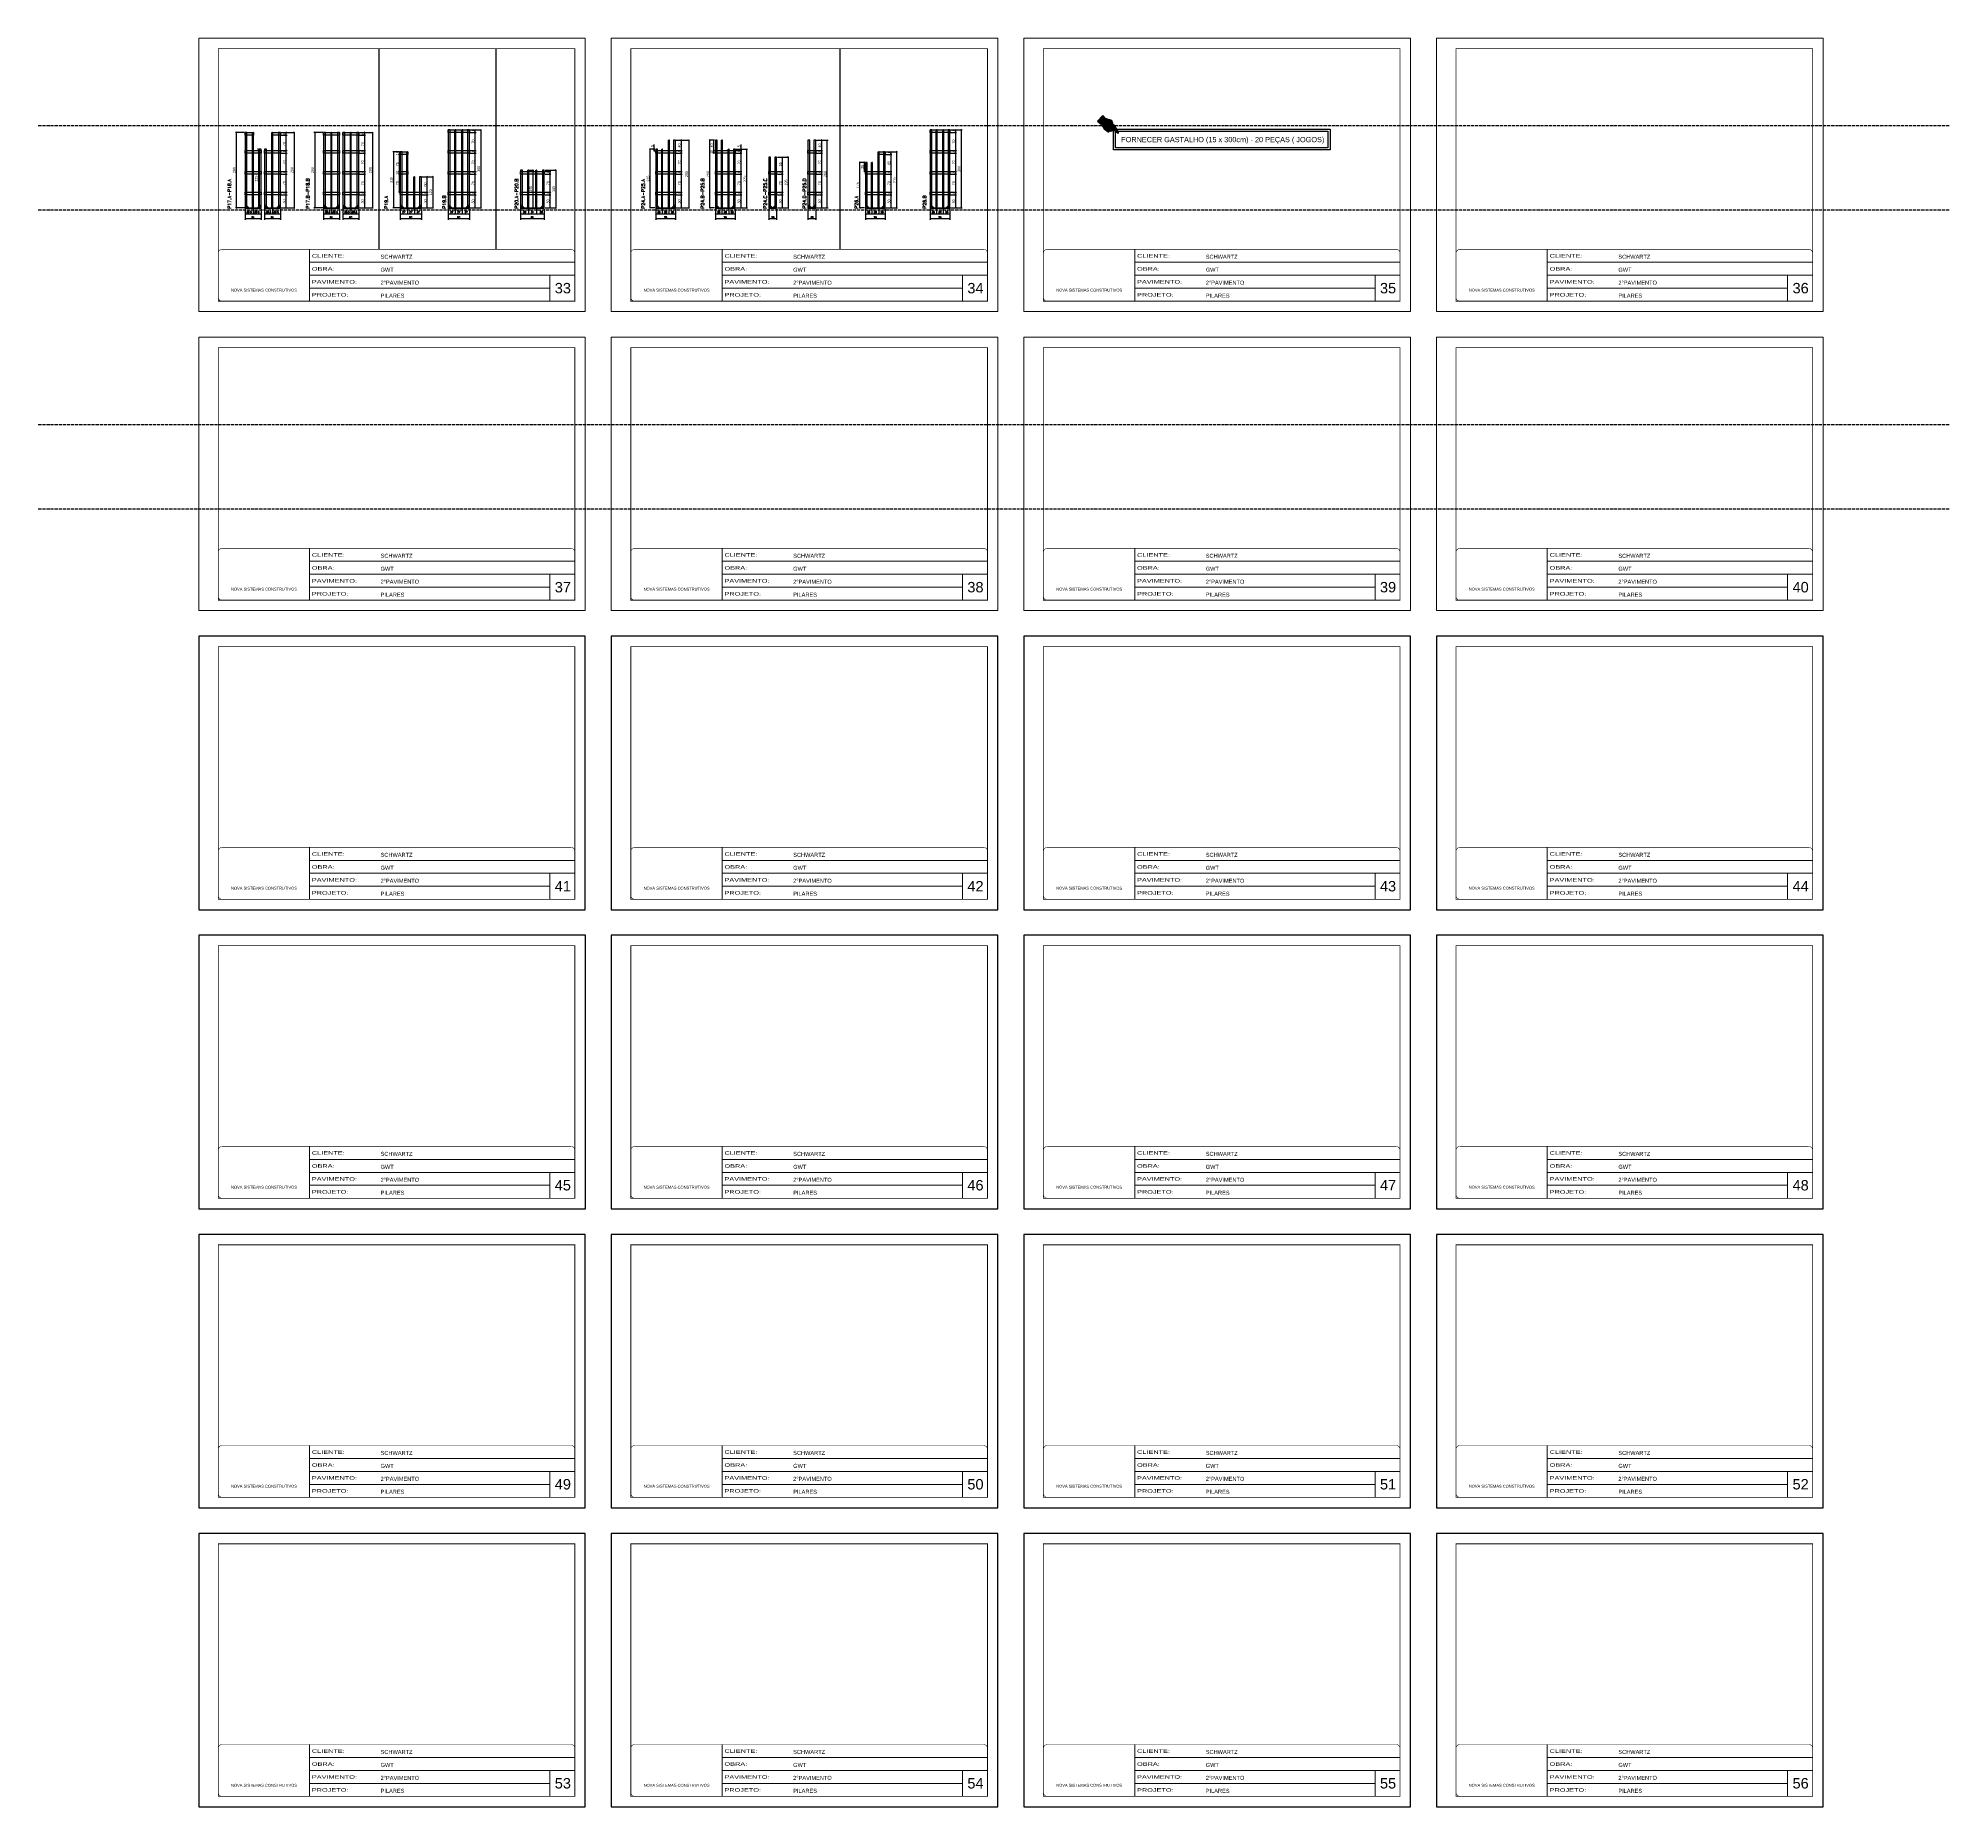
# Model space of a CAD drawing. Extents: x 13770 to 23315, y 867 to 16997.
# Drawn here: x 13770 to 21113, y 867 to 7660 of the extents above; entities that cross this region are included whole.
import ezdxf

# ---------------------------------------------------------------- set-up
doc = ezdxf.new("R2010")
doc.units = 0
for name, pattern in [('CONTINUO', [0]), ('DASHED', [0.75, 0.5, -0.25]), ('DIVIDE2', [0.625, 0.25, -0.125, 0, -0.125, 0, -0.125]), ('HIDDEN', [0.375, 0.25, -0.125])]:
    doc.linetypes.add(name, pattern=pattern)
for name, color, linetype, lineweight in [('CARIMBO', 255, 'Continuous', 9), ('Folhas', 255, 'Continuous', 9), ('Madeira', 126, 'Continuous', 18), ('Sarr 2.2x7', 40, 'Continuous', 9), ('SARRAFO DE PRESSAO', 251, 'DASHED', 9), ('Texto Seção', 7, 'Continuous', 15)]:
    doc.layers.add(name, color=color, linetype=linetype, lineweight=lineweight)
for name, color, linetype in [('COTA', 241, 'Continuous'), ('Nível', 160, 'Continuous'), ('REGUA-80', 111, 'Continuous'), ('SARR_2.2x10', 60, 'Continuous'), ('SARR_3.5x7', 81, 'Continuous'), ('SARR_7x7', 40, 'Continuous'), ('Texto Nível', 251, 'Continuous'), ('va165-sec', 5, 'DASHED')]:
    doc.layers.add(name, color=color, linetype=linetype)
doc.layers.add('Laje_Perimetro', color=7, linetype='Continuous', plot=False)
doc.styles.add('ARIAL', font='arial.ttf')
doc.styles.add('COTA TECNICA', font='techl___.ttf', dxfattribs={"height": 10})
doc.styles.add('REGUA-120', font='ROMANS.shx', dxfattribs={"height": 15})
doc.styles.add('ROMANS', font='romans.shx')
doc.styles.add('Tecnologia', font='')
doc.styles.get('Tecnologia').set_extended_font_data('Forgotten Futurist')
doc.dimstyles.new('Cota Paínel', dxfattribs={"dimtxt": 7, "dimasz": 5, "dimexe": 3, "dimexo": 3, "dimgap": 3, "dimtad": 1, "dimdec": 1, "dimzin": 12, "dimdsep": 46, "dimtxsty": 'ROMANS', "dimblk": 'ARCHTICK', "dimcen": 0, "dimclrd": 4, "dimclre": 4, "dimclrt": 1, "dimadec": 1, "dimazin": 3, "dimtfac": 1, "dimtdec": 1, "dimtmove": 0, "dimatfit": 3, "dimldrblk": 'OBLIQUE', "dimfxl": 1, "dimtolj": 1, "dimtzin": 12, "dimarcsym": 0})
doc.dimstyles.new('PAINEL', dxfattribs={"dimtxt": 10, "dimasz": 3, "dimexe": 3, "dimexo": 3, "dimgap": 3, "dimtad": 1, "dimdec": 1, "dimzin": 12, "dimdsep": 46, "dimtxsty": 'COTA TECNICA', "dimblk1": 'OBLIQUE', "dimblk2": 'OBLIQUE', "dimsah": 1, "dimcen": 0.9, "dimclrd": 4, "dimclre": 4, "dimclrt": 240, "dimadec": 1, "dimazin": 3, "dimtfac": 1, "dimtdec": 1, "dimtmove": 0, "dimatfit": 3, "dimfxl": 1, "dimtolj": 1, "dimtzin": 12, "dimarcsym": 0})

# ---------------------------------------------------------------- blocks, each defined once
blk = doc.blocks.new('9999999999')
at = {"color": 30, "linetype": 'CONTINUO'}
for p, q in [((98564.6, 34230.2), (98564.6, 34429.4)), ((98564.6, 34379.6), (99584, 34379.6)), ((98564.6, 34329.8), (99488, 34329.8)), ((99584, 34329.8), (99488, 34329.8)), ((99488, 34329.8), (99488, 34230.2)), ((98564.6, 34280), (99488, 34280))]:
    blk.add_line(p, q, dxfattribs=at)
at = {"color": 30, "linetype": 'CONTINUO', "const_width": 2}
blk.add_lwpolyline([(99584, 34230.2), (99584, 34414.4, 0.414214), (99569, 34429.4), (98229, 34429.4, 0.414214), (98214, 34414.4), (98214, 34245.2, 0.414214), (98229, 34230.2), (99584, 34230.2)], format="xyb", dxfattribs=at)
at = {"layer": 'Folhas'}
blk.add_lwpolyline([(98139, 34190.2), (99624, 34190.2), (99624, 35240.2), (98139, 35240.2)], close=True, dxfattribs=at)
at = {"layer": 'Folhas', "color": 30, "const_width": 3}
blk.add_lwpolyline([(98214, 34230.2), (99584, 34230.2), (99584, 35200.2), (98214, 35200.2)], close=True, dxfattribs=at)
at = {"color": 7, "linetype": 'Continuous', "ltscale": 5, "style": 'ARIAL'}
for s, height, p in [('SCHWARTZ', 15.48, (98837.7, 34393.1)), ('GWT', 15.48, (98837.7, 34343.3)), ('2°PAVIMENTO', 15.483, (98837.7, 34293.5)), ('NOVA SISTEMAS CONSTRUTIVOS', 11.059, (98263.2, 34267.2)), ('PILARES', 15.48, (98837.7, 34243.7))]:
    blk.add_text(s, height=height, dxfattribs=at).set_placement(p)
at = {"layer": 'Folhas', "color": 7, "style": 'Tecnologia', "width": 1.5}
for s, p in [('CLIENTE:', (98573.7, 34397.2)), ('OBRA:', (98573.7, 34347.3)), ('PAVIMENTO:', (98573.7, 34297.5)), ('PROJETO:', (98573.7, 34247.7))]:
    blk.add_text(s, height=14, dxfattribs=at).set_placement(p)
blk = doc.blocks.new('_ArchTick')
at = {"color": 0, "linetype": 'ByBlock', "const_width": 0.15}
blk.add_lwpolyline([(-0.5, -0.5), (0.5, 0.5)], dxfattribs=at)
blk = doc.blocks.new('*D933')
at = {"layer": 'COTA', "color": 4, "lineweight": -2, "transparency": 16777216}
for p, q in [((15622.4, 6990), (15622.4, 6962.8)), ((15713.4, 6990), (15713.4, 6962.8)), ((15713.4, 6965.8), (15622.4, 6965.8))]:
    blk.add_line(p, q, dxfattribs=at)
at = {"layer": 'Defpoints', "color": 0, "transparency": 16777216}
for p in [(15622.4, 6993), (15713.4, 6993), (15622.4, 6965.8)]:
    blk.add_point(p, dxfattribs=at)
at = {"layer": 'COTA', "color": 4, "lineweight": -2, "transparency": 16777216, "xscale": 5, "yscale": 5, "zscale": 5, "rotation": 180}
blk.add_blockref('_ArchTick', (15622.4, 6965.8), dxfattribs=at)
at = {"layer": 'COTA', "color": 4, "lineweight": -2, "transparency": 16777216, "xscale": 5, "yscale": 5, "zscale": 5}
blk.add_blockref('_ArchTick', (15713.4, 6965.8), dxfattribs=at)
at = {"layer": 'COTA', "color": 1, "transparency": 16777216, "insert": (15667.9, 6972.3), "char_height": 7, "attachment_point": 5, "style": 'ROMANS'}
blk.add_mtext('\\A1;91', dxfattribs=at)
blk = doc.blocks.new('_Oblique')
at = {"color": 0, "linetype": 'ByBlock', "lineweight": -2}
blk.add_line((-0.5, -0.5), (0.5, 0.5), dxfattribs=at)
blk = doc.blocks.new('*D934')
at = {"layer": 'COTA', "color": 4, "lineweight": -2, "transparency": 16777216}
for p, q in [((15683.4, 7005.2), (15683.4, 6983)), ((15683.4, 6986), (15713.4, 6986)), ((15713.4, 7003), (15713.4, 6983))]:
    blk.add_line(p, q, dxfattribs=at)
at = {"layer": 'Defpoints', "color": 0, "transparency": 16777216}
for p in [(15683.4, 7008.2), (15713.4, 7006), (15713.4, 6986)]:
    blk.add_point(p, dxfattribs=at)
at = {"layer": 'COTA', "color": 4, "lineweight": -2, "transparency": 16777216, "xscale": 5, "yscale": 5, "zscale": 5, "rotation": 180}
blk.add_blockref('_ArchTick', (15683.4, 6986), dxfattribs=at)
at = {"layer": 'COTA', "color": 4, "lineweight": -2, "transparency": 16777216, "xscale": 5, "yscale": 5, "zscale": 5}
blk.add_blockref('_ArchTick', (15713.4, 6986), dxfattribs=at)
at = {"layer": 'COTA', "color": 1, "transparency": 16777216, "insert": (15701.4, 6992.5), "char_height": 7, "attachment_point": 5, "style": 'ROMANS'}
blk.add_mtext('\\A1;30', dxfattribs=at)
blk = doc.blocks.new('*D935')
at = {"layer": 'COTA', "color": 4, "lineweight": -2, "transparency": 16777216}
for p, q in [((15622.4, 7005.2), (15622.4, 6983)), ((15622.4, 6986), (15652.4, 6986)), ((15652.4, 7005.2), (15652.4, 6983))]:
    blk.add_line(p, q, dxfattribs=at)
at = {"layer": 'Defpoints', "color": 0, "transparency": 16777216}
for p in [(15622.4, 7008.2), (15652.4, 7008.2), (15652.4, 6986)]:
    blk.add_point(p, dxfattribs=at)
at = {"layer": 'COTA', "color": 4, "lineweight": -2, "transparency": 16777216, "xscale": 5, "yscale": 5, "zscale": 5, "rotation": 180}
blk.add_blockref('_ArchTick', (15622.4, 6986), dxfattribs=at)
at = {"layer": 'COTA', "color": 4, "lineweight": -2, "transparency": 16777216, "xscale": 5, "yscale": 5, "zscale": 5}
blk.add_blockref('_ArchTick', (15652.4, 6986), dxfattribs=at)
at = {"layer": 'COTA', "color": 1, "transparency": 16777216, "insert": (15637.4, 6992.5), "char_height": 7, "attachment_point": 5, "style": 'ROMANS'}
blk.add_mtext('\\A1;30', dxfattribs=at)
blk = doc.blocks.new('*D936')
at = {"layer": 'COTA', "color": 4, "lineweight": -2, "transparency": 16777216}
for p, q in [((15652.4, 7005.2), (15652.4, 6983)), ((15652.4, 6986), (15683.4, 6986)), ((15683.4, 7005.2), (15683.4, 6983))]:
    blk.add_line(p, q, dxfattribs=at)
at = {"layer": 'Defpoints', "color": 0, "transparency": 16777216}
for p in [(15652.4, 7008.2), (15683.4, 7008.2), (15683.4, 6986)]:
    blk.add_point(p, dxfattribs=at)
at = {"layer": 'COTA', "color": 4, "lineweight": -2, "transparency": 16777216, "xscale": 5, "yscale": 5, "zscale": 5, "rotation": 180}
blk.add_blockref('_ArchTick', (15652.4, 6986), dxfattribs=at)
at = {"layer": 'COTA', "color": 4, "lineweight": -2, "transparency": 16777216, "xscale": 5, "yscale": 5, "zscale": 5}
blk.add_blockref('_ArchTick', (15683.4, 6986), dxfattribs=at)
at = {"layer": 'COTA', "color": 1, "transparency": 16777216, "insert": (15667.9, 6992.5), "char_height": 7, "attachment_point": 5, "style": 'ROMANS'}
blk.add_mtext('\\A1;31', dxfattribs=at)
blk = doc.blocks.new('*D937')
at = {"layer": 'COTA', "color": 4, "lineweight": -2, "transparency": 16777216}
for p, q in [((15716.4, 7058.2), (15739.1, 7058.2)), ((15736.1, 7008.2), (15736.1, 7058.2)), ((15716.4, 7008.2), (15739.1, 7008.2))]:
    blk.add_line(p, q, dxfattribs=at)
at = {"layer": 'Defpoints', "color": 0, "transparency": 16777216}
for p in [(15713.4, 7058.2), (15736.1, 7058.2), (15713.4, 7008.2)]:
    blk.add_point(p, dxfattribs=at)
at = {"layer": 'COTA', "color": 4, "lineweight": -2, "transparency": 16777216, "xscale": 3, "yscale": 3, "zscale": 3}
for p, rotation in [((15736.1, 7058.2), 90), ((15736.1, 7008.2), 270)]:
    blk.add_blockref('_Oblique', p, dxfattribs=dict(at, rotation=rotation))
at = {"layer": 'COTA', "color": 240, "transparency": 16777216, "insert": (15728, 7033.2), "char_height": 10, "attachment_point": 5, "rotation": 90, "style": 'COTA TECNICA'}
blk.add_mtext('\\A1;50', dxfattribs=at)
blk = doc.blocks.new('*D938')
at = {"layer": 'COTA', "color": 4, "lineweight": -2, "transparency": 16777216}
for p, q in [((15716.4, 7068.2), (15739.1, 7068.2)), ((15716.4, 7058.2), (15739.1, 7058.2)), ((15736.1, 7058.2), (15736.1, 7068.2))]:
    blk.add_line(p, q, dxfattribs=at)
at = {"layer": 'Defpoints', "color": 0, "transparency": 16777216}
for p in [(15713.4, 7068.2), (15713.4, 7058.2), (15736.1, 7068.2)]:
    blk.add_point(p, dxfattribs=at)
at = {"layer": 'COTA', "color": 4, "lineweight": -2, "transparency": 16777216, "xscale": 3, "yscale": 3, "zscale": 3}
for p, rotation in [((15736.1, 7068.2), 90), ((15736.1, 7058.2), 270)]:
    blk.add_blockref('_Oblique', p, dxfattribs=dict(at, rotation=rotation))
at = {"layer": 'COTA', "color": 240, "transparency": 16777216, "insert": (15728, 7063.2), "char_height": 10, "attachment_point": 5, "rotation": 90, "style": 'COTA TECNICA'}
blk.add_mtext('\\A1;10', dxfattribs=at)
blk = doc.blocks.new('*D939')
at = {"layer": 'COTA', "color": 4, "lineweight": -2, "transparency": 16777216}
for p, q in [((15716.4, 7138.2), (15739.1, 7138.2)), ((15736.1, 7068.2), (15736.1, 7138.2)), ((15716.4, 7068.2), (15739.1, 7068.2))]:
    blk.add_line(p, q, dxfattribs=at)
at = {"layer": 'Defpoints', "color": 0, "transparency": 16777216}
for p in [(15713.4, 7138.2), (15736.1, 7138.2), (15713.4, 7068.2)]:
    blk.add_point(p, dxfattribs=at)
at = {"layer": 'COTA', "color": 4, "lineweight": -2, "transparency": 16777216, "xscale": 3, "yscale": 3, "zscale": 3}
for p, rotation in [((15736.1, 7138.2), 90), ((15736.1, 7068.2), 270)]:
    blk.add_blockref('_Oblique', p, dxfattribs=dict(at, rotation=rotation))
at = {"layer": 'COTA', "color": 240, "transparency": 16777216, "insert": (15728, 7103.2), "char_height": 10, "attachment_point": 5, "rotation": 90, "style": 'COTA TECNICA'}
blk.add_mtext('\\A1;70', dxfattribs=at)
blk = doc.blocks.new('*D940')
at = {"layer": 'COTA', "color": 4, "lineweight": -2, "transparency": 16777216}
for p, q in [((15716.4, 7148.2), (15739.1, 7148.2)), ((15716.4, 7138.2), (15739.1, 7138.2)), ((15736.1, 7138.2), (15736.1, 7148.2))]:
    blk.add_line(p, q, dxfattribs=at)
at = {"layer": 'Defpoints', "color": 0, "transparency": 16777216}
for p in [(15713.4, 7148.2), (15713.4, 7138.2), (15736.1, 7148.2)]:
    blk.add_point(p, dxfattribs=at)
at = {"layer": 'COTA', "color": 4, "lineweight": -2, "transparency": 16777216, "xscale": 3, "yscale": 3, "zscale": 3}
for p, rotation in [((15736.1, 7148.2), 90), ((15736.1, 7138.2), 270)]:
    blk.add_blockref('_Oblique', p, dxfattribs=dict(at, rotation=rotation))
at = {"layer": 'COTA', "color": 240, "transparency": 16777216, "insert": (15728, 7143.2), "char_height": 10, "attachment_point": 5, "rotation": 90, "style": 'COTA TECNICA'}
blk.add_mtext('\\A1;10', dxfattribs=at)
blk = doc.blocks.new('*D941')
at = {"layer": 'COTA', "color": 4, "lineweight": -2, "transparency": 16777216}
for p, q in [((15716.4, 7153.2), (15760.3, 7153.2)), ((15757.3, 7153.2), (15757.3, 7008.2)), ((15716.4, 7008.2), (15760.3, 7008.2))]:
    blk.add_line(p, q, dxfattribs=at)
at = {"layer": 'Defpoints', "color": 0, "transparency": 16777216}
for p in [(15713.4, 7153.2), (15713.4, 7008.2), (15757.3, 7008.2)]:
    blk.add_point(p, dxfattribs=at)
at = {"layer": 'COTA', "color": 4, "lineweight": -2, "transparency": 16777216, "xscale": 3, "yscale": 3, "zscale": 3}
for p, rotation in [((15757.3, 7153.2), 90), ((15757.3, 7008.2), 270)]:
    blk.add_blockref('_Oblique', p, dxfattribs=dict(at, rotation=rotation))
at = {"layer": 'COTA', "color": 240, "transparency": 16777216, "insert": (15749.2, 7080.7), "char_height": 10, "attachment_point": 5, "rotation": 90, "style": 'COTA TECNICA'}
blk.add_mtext('\\A1;145', dxfattribs=at)
blk = doc.blocks.new('*D932')
at = {"layer": 'COTA', "color": 4, "lineweight": -2, "transparency": 16777216}
for p, q in [((15657.1, 7153.2), (15672.8, 7153.2)), ((15669.8, 7153.2), (15669.8, 7008.2)), ((15657.1, 7008.2), (15672.8, 7008.2))]:
    blk.add_line(p, q, dxfattribs=at)
at = {"layer": 'Defpoints', "color": 0, "transparency": 16777216}
for p in [(15654.1, 7153.2), (15654.1, 7008.2), (15669.8, 7008.2)]:
    blk.add_point(p, dxfattribs=at)
at = {"layer": 'COTA', "color": 4, "lineweight": -2, "transparency": 16777216, "xscale": 3, "yscale": 3, "zscale": 3}
for p, rotation in [((15669.8, 7153.2), 90), ((15669.8, 7008.2), 270)]:
    blk.add_blockref('_Oblique', p, dxfattribs=dict(at, rotation=rotation))
at = {"layer": 'COTA', "color": 240, "transparency": 16777216, "insert": (15661.7, 7080.7), "char_height": 10, "attachment_point": 5, "rotation": 90, "style": 'COTA TECNICA'}
blk.add_mtext('\\A1;145', dxfattribs=at)
blk = doc.blocks.new('*D1141')
at = {"layer": 'COTA', "color": 4, "lineweight": -2, "transparency": 16777216}
for p, q in [((14638.8, 6990), (14638.8, 6962.8)), ((14699.8, 6990), (14699.8, 6962.8)), ((14699.8, 6965.8), (14638.8, 6965.8))]:
    blk.add_line(p, q, dxfattribs=at)
at = {"layer": 'Defpoints', "color": 0, "transparency": 16777216}
for p in [(14638.8, 6993), (14699.8, 6993), (14638.8, 6965.8)]:
    blk.add_point(p, dxfattribs=at)
at = {"layer": 'COTA', "color": 4, "lineweight": -2, "transparency": 16777216, "xscale": 5, "yscale": 5, "zscale": 5, "rotation": 180}
blk.add_blockref('_ArchTick', (14638.8, 6965.8), dxfattribs=at)
at = {"layer": 'COTA', "color": 4, "lineweight": -2, "transparency": 16777216, "xscale": 5, "yscale": 5, "zscale": 5}
blk.add_blockref('_ArchTick', (14699.8, 6965.8), dxfattribs=at)
at = {"layer": 'COTA', "color": 1, "transparency": 16777216, "insert": (14669.3, 6972.3), "char_height": 7, "attachment_point": 5, "style": 'ROMANS'}
blk.add_mtext('\\A1;61', dxfattribs=at)
blk = doc.blocks.new('*D1142')
at = {"layer": 'COTA', "color": 4, "lineweight": -2, "transparency": 16777216}
for p, q in [((14669.3, 7005.2), (14669.3, 6983)), ((14669.3, 6986), (14699.8, 6986)), ((14699.8, 7003), (14699.8, 6983))]:
    blk.add_line(p, q, dxfattribs=at)
at = {"layer": 'Defpoints', "color": 0, "transparency": 16777216}
for p in [(14669.3, 7008.2), (14699.8, 7006), (14699.8, 6986)]:
    blk.add_point(p, dxfattribs=at)
at = {"layer": 'COTA', "color": 4, "lineweight": -2, "transparency": 16777216, "xscale": 5, "yscale": 5, "zscale": 5, "rotation": 180}
blk.add_blockref('_ArchTick', (14669.3, 6986), dxfattribs=at)
at = {"layer": 'COTA', "color": 4, "lineweight": -2, "transparency": 16777216, "xscale": 5, "yscale": 5, "zscale": 5}
blk.add_blockref('_ArchTick', (14699.8, 6986), dxfattribs=at)
at = {"layer": 'COTA', "color": 1, "transparency": 16777216, "insert": (14683.3, 6992.5), "char_height": 7, "attachment_point": 5, "style": 'ROMANS'}
blk.add_mtext('\\A1;30.5', dxfattribs=at)
blk = doc.blocks.new('*D1143')
at = {"layer": 'COTA', "color": 4, "lineweight": -2, "transparency": 16777216}
for p, q in [((14638.8, 7005.2), (14638.8, 6983)), ((14638.8, 6986), (14669.3, 6986)), ((14669.3, 7005.2), (14669.3, 6983))]:
    blk.add_line(p, q, dxfattribs=at)
at = {"layer": 'Defpoints', "color": 0, "transparency": 16777216}
for p in [(14638.8, 7008.2), (14669.3, 7008.2), (14669.3, 6986)]:
    blk.add_point(p, dxfattribs=at)
at = {"layer": 'COTA', "color": 4, "lineweight": -2, "transparency": 16777216, "xscale": 5, "yscale": 5, "zscale": 5, "rotation": 180}
blk.add_blockref('_ArchTick', (14638.8, 6986), dxfattribs=at)
at = {"layer": 'COTA', "color": 4, "lineweight": -2, "transparency": 16777216, "xscale": 5, "yscale": 5, "zscale": 5}
blk.add_blockref('_ArchTick', (14669.3, 6986), dxfattribs=at)
at = {"layer": 'COTA', "color": 1, "transparency": 16777216, "insert": (14654.1, 6992.5), "char_height": 7, "attachment_point": 5, "style": 'ROMANS'}
blk.add_mtext('\\A1;30.5', dxfattribs=at)
blk = doc.blocks.new('*D1144')
at = {"layer": 'COTA', "color": 4, "lineweight": -2, "transparency": 16777216}
for p, q in [((14702.8, 7058.2), (14725.5, 7058.2)), ((14722.5, 7008.2), (14722.5, 7058.2)), ((14702.8, 7008.2), (14725.5, 7008.2))]:
    blk.add_line(p, q, dxfattribs=at)
at = {"layer": 'Defpoints', "color": 0, "transparency": 16777216}
for p in [(14699.8, 7058.2), (14722.5, 7058.2), (14699.8, 7008.2)]:
    blk.add_point(p, dxfattribs=at)
at = {"layer": 'COTA', "color": 4, "lineweight": -2, "transparency": 16777216, "xscale": 3, "yscale": 3, "zscale": 3}
for p, rotation in [((14722.5, 7058.2), 90), ((14722.5, 7008.2), 270)]:
    blk.add_blockref('_Oblique', p, dxfattribs=dict(at, rotation=rotation))
at = {"layer": 'COTA', "color": 240, "transparency": 16777216, "insert": (14714.4, 7033.2), "char_height": 10, "attachment_point": 5, "rotation": 90, "style": 'COTA TECNICA'}
blk.add_mtext('\\A1;50', dxfattribs=at)
blk = doc.blocks.new('*D1145')
at = {"layer": 'COTA', "color": 4, "lineweight": -2, "transparency": 16777216}
for p, q in [((14702.8, 7068.2), (14725.5, 7068.2)), ((14702.8, 7058.2), (14725.5, 7058.2)), ((14722.5, 7058.2), (14722.5, 7068.2))]:
    blk.add_line(p, q, dxfattribs=at)
at = {"layer": 'Defpoints', "color": 0, "transparency": 16777216}
for p in [(14699.8, 7068.2), (14699.8, 7058.2), (14722.5, 7068.2)]:
    blk.add_point(p, dxfattribs=at)
at = {"layer": 'COTA', "color": 4, "lineweight": -2, "transparency": 16777216, "xscale": 3, "yscale": 3, "zscale": 3}
for p, rotation in [((14722.5, 7068.2), 90), ((14722.5, 7058.2), 270)]:
    blk.add_blockref('_Oblique', p, dxfattribs=dict(at, rotation=rotation))
at = {"layer": 'COTA', "color": 240, "transparency": 16777216, "insert": (14714.4, 7063.2), "char_height": 10, "attachment_point": 5, "rotation": 90, "style": 'COTA TECNICA'}
blk.add_mtext('\\A1;10', dxfattribs=at)
blk = doc.blocks.new('*D1146')
at = {"layer": 'COTA', "color": 4, "lineweight": -2, "transparency": 16777216}
for p, q in [((14702.8, 7138.2), (14725.5, 7138.2)), ((14722.5, 7068.2), (14722.5, 7138.2)), ((14702.8, 7068.2), (14725.5, 7068.2))]:
    blk.add_line(p, q, dxfattribs=at)
at = {"layer": 'Defpoints', "color": 0, "transparency": 16777216}
for p in [(14699.8, 7138.2), (14722.5, 7138.2), (14699.8, 7068.2)]:
    blk.add_point(p, dxfattribs=at)
at = {"layer": 'COTA', "color": 4, "lineweight": -2, "transparency": 16777216, "xscale": 3, "yscale": 3, "zscale": 3}
for p, rotation in [((14722.5, 7138.2), 90), ((14722.5, 7068.2), 270)]:
    blk.add_blockref('_Oblique', p, dxfattribs=dict(at, rotation=rotation))
at = {"layer": 'COTA', "color": 240, "transparency": 16777216, "insert": (14714.4, 7103.2), "char_height": 10, "attachment_point": 5, "rotation": 90, "style": 'COTA TECNICA'}
blk.add_mtext('\\A1;70', dxfattribs=at)
blk = doc.blocks.new('*D1147')
at = {"layer": 'COTA', "color": 4, "lineweight": -2, "transparency": 16777216}
for p, q in [((14702.8, 7148.2), (14725.5, 7148.2)), ((14702.8, 7138.2), (14725.5, 7138.2)), ((14722.5, 7138.2), (14722.5, 7148.2))]:
    blk.add_line(p, q, dxfattribs=at)
at = {"layer": 'Defpoints', "color": 0, "transparency": 16777216}
for p in [(14699.8, 7148.2), (14699.8, 7138.2), (14722.5, 7148.2)]:
    blk.add_point(p, dxfattribs=at)
at = {"layer": 'COTA', "color": 4, "lineweight": -2, "transparency": 16777216, "xscale": 3, "yscale": 3, "zscale": 3}
for p, rotation in [((14722.5, 7148.2), 90), ((14722.5, 7138.2), 270)]:
    blk.add_blockref('_Oblique', p, dxfattribs=dict(at, rotation=rotation))
at = {"layer": 'COTA', "color": 240, "transparency": 16777216, "insert": (14714.4, 7143.2), "char_height": 10, "attachment_point": 5, "rotation": 90, "style": 'COTA TECNICA'}
blk.add_mtext('\\A1;10', dxfattribs=at)
blk = doc.blocks.new('*D1148')
at = {"layer": 'COTA', "color": 4, "lineweight": -2, "transparency": 16777216}
for p, q in [((14564.4, 6990), (14564.4, 6962.8)), ((14625.4, 6990), (14625.4, 6962.8)), ((14625.4, 6965.8), (14564.4, 6965.8))]:
    blk.add_line(p, q, dxfattribs=at)
at = {"layer": 'Defpoints', "color": 0, "transparency": 16777216}
for p in [(14564.4, 6993), (14625.4, 6993), (14564.4, 6965.8)]:
    blk.add_point(p, dxfattribs=at)
at = {"layer": 'COTA', "color": 4, "lineweight": -2, "transparency": 16777216, "xscale": 5, "yscale": 5, "zscale": 5, "rotation": 180}
blk.add_blockref('_ArchTick', (14564.4, 6965.8), dxfattribs=at)
at = {"layer": 'COTA', "color": 4, "lineweight": -2, "transparency": 16777216, "xscale": 5, "yscale": 5, "zscale": 5}
blk.add_blockref('_ArchTick', (14625.4, 6965.8), dxfattribs=at)
at = {"layer": 'COTA', "color": 1, "transparency": 16777216, "insert": (14594.9, 6972.3), "char_height": 7, "attachment_point": 5, "style": 'ROMANS'}
blk.add_mtext('\\A1;61', dxfattribs=at)
blk = doc.blocks.new('*D1149')
at = {"layer": 'COTA', "color": 4, "lineweight": -2, "transparency": 16777216}
for p, q in [((14594.9, 7005.2), (14594.9, 6983)), ((14594.9, 6986), (14625.4, 6986)), ((14625.4, 7003), (14625.4, 6983))]:
    blk.add_line(p, q, dxfattribs=at)
at = {"layer": 'Defpoints', "color": 0, "transparency": 16777216}
for p in [(14594.9, 7008.2), (14625.4, 7006), (14625.4, 6986)]:
    blk.add_point(p, dxfattribs=at)
at = {"layer": 'COTA', "color": 4, "lineweight": -2, "transparency": 16777216, "xscale": 5, "yscale": 5, "zscale": 5, "rotation": 180}
blk.add_blockref('_ArchTick', (14594.9, 6986), dxfattribs=at)
at = {"layer": 'COTA', "color": 4, "lineweight": -2, "transparency": 16777216, "xscale": 5, "yscale": 5, "zscale": 5}
blk.add_blockref('_ArchTick', (14625.4, 6986), dxfattribs=at)
at = {"layer": 'COTA', "color": 1, "transparency": 16777216, "insert": (14608.9, 6992.5), "char_height": 7, "attachment_point": 5, "style": 'ROMANS'}
blk.add_mtext('\\A1;30.5', dxfattribs=at)
blk = doc.blocks.new('*D1150')
at = {"layer": 'COTA', "color": 4, "lineweight": -2, "transparency": 16777216}
for p, q in [((14564.4, 7005.2), (14564.4, 6983)), ((14564.4, 6986), (14594.9, 6986)), ((14594.9, 7005.2), (14594.9, 6983))]:
    blk.add_line(p, q, dxfattribs=at)
at = {"layer": 'Defpoints', "color": 0, "transparency": 16777216}
for p in [(14564.4, 7008.2), (14594.9, 7008.2), (14594.9, 6986)]:
    blk.add_point(p, dxfattribs=at)
at = {"layer": 'COTA', "color": 4, "lineweight": -2, "transparency": 16777216, "xscale": 5, "yscale": 5, "zscale": 5, "rotation": 180}
blk.add_blockref('_ArchTick', (14564.4, 6986), dxfattribs=at)
at = {"layer": 'COTA', "color": 4, "lineweight": -2, "transparency": 16777216, "xscale": 5, "yscale": 5, "zscale": 5}
blk.add_blockref('_ArchTick', (14594.9, 6986), dxfattribs=at)
at = {"layer": 'COTA', "color": 1, "transparency": 16777216, "insert": (14579.6, 6992.5), "char_height": 7, "attachment_point": 5, "style": 'ROMANS'}
blk.add_mtext('\\A1;30.5', dxfattribs=at)
blk = doc.blocks.new('*D1153')
at = {"layer": 'COTA', "color": 4, "lineweight": -2, "transparency": 16777216}
for p, q in [((14561.4, 7298.2), (14527.4, 7298.2)), ((14530.4, 7298.2), (14530.4, 7008.2)), ((14561.4, 7008.2), (14527.4, 7008.2))]:
    blk.add_line(p, q, dxfattribs=at)
at = {"layer": 'Defpoints', "color": 0, "transparency": 16777216}
for p in [(14564.4, 7298.2), (14530.4, 7008.2), (14564.4, 7008.2)]:
    blk.add_point(p, dxfattribs=at)
at = {"layer": 'COTA', "color": 4, "lineweight": -2, "transparency": 16777216, "xscale": 3, "yscale": 3, "zscale": 3}
for p, rotation in [((14530.4, 7298.2), 90), ((14530.4, 7008.2), 270)]:
    blk.add_blockref('_Oblique', p, dxfattribs=dict(at, rotation=rotation))
at = {"layer": 'COTA', "color": 240, "transparency": 16777216, "insert": (14522.2, 7153.2), "char_height": 10, "attachment_point": 5, "rotation": 90, "style": 'COTA TECNICA'}
blk.add_mtext('\\A1;290', dxfattribs=at)
blk = doc.blocks.new('*D1151')
at = {"layer": 'COTA', "color": 4, "lineweight": -2, "transparency": 16777216}
for p, q in [((14702.8, 7298.2), (14755.1, 7298.2)), ((14752.1, 7298.2), (14752.1, 7008.2)), ((14702.8, 7008.2), (14755.1, 7008.2))]:
    blk.add_line(p, q, dxfattribs=at)
at = {"layer": 'Defpoints', "color": 0, "transparency": 16777216}
for p in [(14699.8, 7298.2), (14699.8, 7008.2), (14752.1, 7008.2)]:
    blk.add_point(p, dxfattribs=at)
at = {"layer": 'COTA', "color": 4, "lineweight": -2, "transparency": 16777216, "xscale": 3, "yscale": 3, "zscale": 3}
for p, rotation in [((14752.1, 7298.2), 90), ((14752.1, 7008.2), 270)]:
    blk.add_blockref('_Oblique', p, dxfattribs=dict(at, rotation=rotation))
at = {"layer": 'COTA', "color": 240, "transparency": 16777216, "insert": (14744, 7153.2), "char_height": 10, "attachment_point": 5, "rotation": 90, "style": 'COTA TECNICA'}
blk.add_mtext('\\A1;290', dxfattribs=at)
blk = doc.blocks.new('*D1154')
at = {"layer": 'COTA', "color": 4, "lineweight": -2, "transparency": 16777216}
for p, q in [((14702.8, 7218.2), (14725.5, 7218.2)), ((14722.5, 7148.2), (14722.5, 7218.2)), ((14702.8, 7148.2), (14725.5, 7148.2))]:
    blk.add_line(p, q, dxfattribs=at)
at = {"layer": 'Defpoints', "color": 0, "transparency": 16777216}
for p in [(14699.8, 7218.2), (14722.5, 7218.2), (14699.8, 7148.2)]:
    blk.add_point(p, dxfattribs=at)
at = {"layer": 'COTA', "color": 4, "lineweight": -2, "transparency": 16777216, "xscale": 3, "yscale": 3, "zscale": 3}
for p, rotation in [((14722.5, 7218.2), 90), ((14722.5, 7148.2), 270)]:
    blk.add_blockref('_Oblique', p, dxfattribs=dict(at, rotation=rotation))
at = {"layer": 'COTA', "color": 240, "transparency": 16777216, "insert": (14714.4, 7183.2), "char_height": 10, "attachment_point": 5, "rotation": 90, "style": 'COTA TECNICA'}
blk.add_mtext('\\A1;70', dxfattribs=at)
blk = doc.blocks.new('*D1155')
at = {"layer": 'COTA', "color": 4, "lineweight": -2, "transparency": 16777216}
for p, q in [((14702.8, 7228.2), (14725.5, 7228.2)), ((14702.8, 7218.2), (14725.5, 7218.2)), ((14722.5, 7218.2), (14722.5, 7228.2))]:
    blk.add_line(p, q, dxfattribs=at)
at = {"layer": 'Defpoints', "color": 0, "transparency": 16777216}
for p in [(14699.8, 7228.2), (14699.8, 7218.2), (14722.5, 7228.2)]:
    blk.add_point(p, dxfattribs=at)
at = {"layer": 'COTA', "color": 4, "lineweight": -2, "transparency": 16777216, "xscale": 3, "yscale": 3, "zscale": 3}
for p, rotation in [((14722.5, 7228.2), 90), ((14722.5, 7218.2), 270)]:
    blk.add_blockref('_Oblique', p, dxfattribs=dict(at, rotation=rotation))
at = {"layer": 'COTA', "color": 240, "transparency": 16777216, "insert": (14714.4, 7223.2), "char_height": 10, "attachment_point": 5, "rotation": 90, "style": 'COTA TECNICA'}
blk.add_mtext('\\A1;10', dxfattribs=at)
blk = doc.blocks.new('*D1156')
at = {"layer": 'COTA', "color": 4, "lineweight": -2, "transparency": 16777216}
for p, q in [((14702.8, 7288.2), (14725.5, 7288.2)), ((14722.5, 7218.2), (14722.5, 7288.2)), ((14702.8, 7218.2), (14725.5, 7218.2))]:
    blk.add_line(p, q, dxfattribs=at)
at = {"layer": 'Defpoints', "color": 0, "transparency": 16777216}
for p in [(14699.8, 7288.2), (14722.5, 7288.2), (14699.8, 7218.2)]:
    blk.add_point(p, dxfattribs=at)
at = {"layer": 'COTA', "color": 4, "lineweight": -2, "transparency": 16777216, "xscale": 3, "yscale": 3, "zscale": 3}
for p, rotation in [((14722.5, 7288.2), 90), ((14722.5, 7218.2), 270)]:
    blk.add_blockref('_Oblique', p, dxfattribs=dict(at, rotation=rotation))
at = {"layer": 'COTA', "color": 240, "transparency": 16777216, "insert": (14714.4, 7253.2), "char_height": 10, "attachment_point": 5, "rotation": 90, "style": 'COTA TECNICA'}
blk.add_mtext('\\A1;70', dxfattribs=at)
blk = doc.blocks.new('*D1157')
at = {"layer": 'COTA', "color": 4, "lineweight": -2, "transparency": 16777216}
for p, q in [((14702.8, 7298.2), (14725.5, 7298.2)), ((14702.8, 7288.2), (14725.5, 7288.2)), ((14722.5, 7288.2), (14722.5, 7298.2))]:
    blk.add_line(p, q, dxfattribs=at)
at = {"layer": 'Defpoints', "color": 0, "transparency": 16777216}
for p in [(14699.8, 7298.2), (14699.8, 7288.2), (14722.5, 7298.2)]:
    blk.add_point(p, dxfattribs=at)
at = {"layer": 'COTA', "color": 4, "lineweight": -2, "transparency": 16777216, "xscale": 3, "yscale": 3, "zscale": 3}
for p, rotation in [((14722.5, 7298.2), 90), ((14722.5, 7288.2), 270)]:
    blk.add_blockref('_Oblique', p, dxfattribs=dict(at, rotation=rotation))
at = {"layer": 'COTA', "color": 240, "transparency": 16777216, "insert": (14714.4, 7293.2), "char_height": 10, "attachment_point": 5, "rotation": 90, "style": 'COTA TECNICA'}
blk.add_mtext('\\A1;10', dxfattribs=at)
blk = doc.blocks.new('*D1158')
at = {"layer": 'COTA', "color": 4, "lineweight": -2, "transparency": 16777216}
for p, q in [((14615.4, 7233.2), (14612.2, 7233.2)), ((14615.2, 7233.2), (14615.2, 7008.2)), ((14615.4, 7008.2), (14612.2, 7008.2))]:
    blk.add_line(p, q, dxfattribs=at)
at = {"layer": 'Defpoints', "color": 0, "transparency": 16777216}
for p in [(14618.4, 7233.2), (14615.2, 7008.2), (14618.4, 7008.2)]:
    blk.add_point(p, dxfattribs=at)
at = {"layer": 'COTA', "color": 4, "lineweight": -2, "transparency": 16777216, "xscale": 3, "yscale": 3, "zscale": 3}
for p, rotation in [((14615.2, 7233.2), 90), ((14615.2, 7008.2), 270)]:
    blk.add_blockref('_Oblique', p, dxfattribs=dict(at, rotation=rotation))
at = {"layer": 'COTA', "color": 240, "transparency": 16777216, "insert": (14607.1, 7120.7), "char_height": 10, "attachment_point": 5, "rotation": 90, "style": 'COTA TECNICA'}
blk.add_mtext('\\A1;225', dxfattribs=at)
blk = doc.blocks.new('*D1159')
at = {"layer": 'COTA', "color": 4, "lineweight": -2, "transparency": 16777216}
for p, q in [((14939.9, 6990), (14939.9, 6962.8)), ((15000.9, 6990), (15000.9, 6962.8)), ((15000.9, 6965.8), (14939.9, 6965.8))]:
    blk.add_line(p, q, dxfattribs=at)
at = {"layer": 'Defpoints', "color": 0, "transparency": 16777216}
for p in [(14939.9, 6993), (15000.9, 6993), (14939.9, 6965.8)]:
    blk.add_point(p, dxfattribs=at)
at = {"layer": 'COTA', "color": 4, "lineweight": -2, "transparency": 16777216, "xscale": 5, "yscale": 5, "zscale": 5, "rotation": 180}
blk.add_blockref('_ArchTick', (14939.9, 6965.8), dxfattribs=at)
at = {"layer": 'COTA', "color": 4, "lineweight": -2, "transparency": 16777216, "xscale": 5, "yscale": 5, "zscale": 5}
blk.add_blockref('_ArchTick', (15000.9, 6965.8), dxfattribs=at)
at = {"layer": 'COTA', "color": 1, "transparency": 16777216, "insert": (14970.4, 6972.3), "char_height": 7, "attachment_point": 5, "style": 'ROMANS'}
blk.add_mtext('\\A1;61', dxfattribs=at)
blk = doc.blocks.new('*D1160')
at = {"layer": 'COTA', "color": 4, "lineweight": -2, "transparency": 16777216}
for p, q in [((14970.4, 7005.2), (14970.4, 6983)), ((14970.4, 6986), (15000.9, 6986)), ((15000.9, 7003), (15000.9, 6983))]:
    blk.add_line(p, q, dxfattribs=at)
at = {"layer": 'Defpoints', "color": 0, "transparency": 16777216}
for p in [(14970.4, 7008.2), (15000.9, 7006), (15000.9, 6986)]:
    blk.add_point(p, dxfattribs=at)
at = {"layer": 'COTA', "color": 4, "lineweight": -2, "transparency": 16777216, "xscale": 5, "yscale": 5, "zscale": 5, "rotation": 180}
blk.add_blockref('_ArchTick', (14970.4, 6986), dxfattribs=at)
at = {"layer": 'COTA', "color": 4, "lineweight": -2, "transparency": 16777216, "xscale": 5, "yscale": 5, "zscale": 5}
blk.add_blockref('_ArchTick', (15000.9, 6986), dxfattribs=at)
at = {"layer": 'COTA', "color": 1, "transparency": 16777216, "insert": (14984.4, 6992.5), "char_height": 7, "attachment_point": 5, "style": 'ROMANS'}
blk.add_mtext('\\A1;30.5', dxfattribs=at)
blk = doc.blocks.new('*D1161')
at = {"layer": 'COTA', "color": 4, "lineweight": -2, "transparency": 16777216}
for p, q in [((14939.9, 7005.2), (14939.9, 6983)), ((14939.9, 6986), (14970.4, 6986)), ((14970.4, 7005.2), (14970.4, 6983))]:
    blk.add_line(p, q, dxfattribs=at)
at = {"layer": 'Defpoints', "color": 0, "transparency": 16777216}
for p in [(14939.9, 7008.2), (14970.4, 7008.2), (14970.4, 6986)]:
    blk.add_point(p, dxfattribs=at)
at = {"layer": 'COTA', "color": 4, "lineweight": -2, "transparency": 16777216, "xscale": 5, "yscale": 5, "zscale": 5, "rotation": 180}
blk.add_blockref('_ArchTick', (14939.9, 6986), dxfattribs=at)
at = {"layer": 'COTA', "color": 4, "lineweight": -2, "transparency": 16777216, "xscale": 5, "yscale": 5, "zscale": 5}
blk.add_blockref('_ArchTick', (14970.4, 6986), dxfattribs=at)
at = {"layer": 'COTA', "color": 1, "transparency": 16777216, "insert": (14955.2, 6992.5), "char_height": 7, "attachment_point": 5, "style": 'ROMANS'}
blk.add_mtext('\\A1;30.5', dxfattribs=at)
blk = doc.blocks.new('*D1162')
at = {"layer": 'COTA', "color": 4, "lineweight": -2, "transparency": 16777216}
for p, q in [((15003.9, 7058.2), (15026.6, 7058.2)), ((15023.6, 7008.2), (15023.6, 7058.2)), ((15003.9, 7008.2), (15026.6, 7008.2))]:
    blk.add_line(p, q, dxfattribs=at)
at = {"layer": 'Defpoints', "color": 0, "transparency": 16777216}
for p in [(15000.9, 7058.2), (15023.6, 7058.2), (15000.9, 7008.2)]:
    blk.add_point(p, dxfattribs=at)
at = {"layer": 'COTA', "color": 4, "lineweight": -2, "transparency": 16777216, "xscale": 3, "yscale": 3, "zscale": 3}
for p, rotation in [((15023.6, 7058.2), 90), ((15023.6, 7008.2), 270)]:
    blk.add_blockref('_Oblique', p, dxfattribs=dict(at, rotation=rotation))
at = {"layer": 'COTA', "color": 240, "transparency": 16777216, "insert": (15015.5, 7033.2), "char_height": 10, "attachment_point": 5, "rotation": 90, "style": 'COTA TECNICA'}
blk.add_mtext('\\A1;50', dxfattribs=at)
blk = doc.blocks.new('*D1163')
at = {"layer": 'COTA', "color": 4, "lineweight": -2, "transparency": 16777216}
for p, q in [((15003.9, 7068.2), (15026.6, 7068.2)), ((15003.9, 7058.2), (15026.6, 7058.2)), ((15023.6, 7058.2), (15023.6, 7068.2))]:
    blk.add_line(p, q, dxfattribs=at)
at = {"layer": 'Defpoints', "color": 0, "transparency": 16777216}
for p in [(15000.9, 7068.2), (15000.9, 7058.2), (15023.6, 7068.2)]:
    blk.add_point(p, dxfattribs=at)
at = {"layer": 'COTA', "color": 4, "lineweight": -2, "transparency": 16777216, "xscale": 3, "yscale": 3, "zscale": 3}
for p, rotation in [((15023.6, 7068.2), 90), ((15023.6, 7058.2), 270)]:
    blk.add_blockref('_Oblique', p, dxfattribs=dict(at, rotation=rotation))
at = {"layer": 'COTA', "color": 240, "transparency": 16777216, "insert": (15015.5, 7063.2), "char_height": 10, "attachment_point": 5, "rotation": 90, "style": 'COTA TECNICA'}
blk.add_mtext('\\A1;10', dxfattribs=at)
blk = doc.blocks.new('*D1164')
at = {"layer": 'COTA', "color": 4, "lineweight": -2, "transparency": 16777216}
for p, q in [((15003.9, 7138.2), (15026.6, 7138.2)), ((15023.6, 7068.2), (15023.6, 7138.2)), ((15003.9, 7068.2), (15026.6, 7068.2))]:
    blk.add_line(p, q, dxfattribs=at)
at = {"layer": 'Defpoints', "color": 0, "transparency": 16777216}
for p in [(15000.9, 7138.2), (15023.6, 7138.2), (15000.9, 7068.2)]:
    blk.add_point(p, dxfattribs=at)
at = {"layer": 'COTA', "color": 4, "lineweight": -2, "transparency": 16777216, "xscale": 3, "yscale": 3, "zscale": 3}
for p, rotation in [((15023.6, 7138.2), 90), ((15023.6, 7068.2), 270)]:
    blk.add_blockref('_Oblique', p, dxfattribs=dict(at, rotation=rotation))
at = {"layer": 'COTA', "color": 240, "transparency": 16777216, "insert": (15015.5, 7103.2), "char_height": 10, "attachment_point": 5, "rotation": 90, "style": 'COTA TECNICA'}
blk.add_mtext('\\A1;70', dxfattribs=at)
blk = doc.blocks.new('*D1165')
at = {"layer": 'COTA', "color": 4, "lineweight": -2, "transparency": 16777216}
for p, q in [((15003.9, 7148.2), (15026.6, 7148.2)), ((15003.9, 7138.2), (15026.6, 7138.2)), ((15023.6, 7138.2), (15023.6, 7148.2))]:
    blk.add_line(p, q, dxfattribs=at)
at = {"layer": 'Defpoints', "color": 0, "transparency": 16777216}
for p in [(15000.9, 7148.2), (15000.9, 7138.2), (15023.6, 7148.2)]:
    blk.add_point(p, dxfattribs=at)
at = {"layer": 'COTA', "color": 4, "lineweight": -2, "transparency": 16777216, "xscale": 3, "yscale": 3, "zscale": 3}
for p, rotation in [((15023.6, 7148.2), 90), ((15023.6, 7138.2), 270)]:
    blk.add_blockref('_Oblique', p, dxfattribs=dict(at, rotation=rotation))
at = {"layer": 'COTA', "color": 240, "transparency": 16777216, "insert": (15015.5, 7143.2), "char_height": 10, "attachment_point": 5, "rotation": 90, "style": 'COTA TECNICA'}
blk.add_mtext('\\A1;10', dxfattribs=at)
blk = doc.blocks.new('*D1166')
at = {"layer": 'COTA', "color": 4, "lineweight": -2, "transparency": 16777216}
for p, q in [((14865.5, 6990), (14865.5, 6962.8)), ((14926.5, 6990), (14926.5, 6962.8)), ((14926.5, 6965.8), (14865.5, 6965.8))]:
    blk.add_line(p, q, dxfattribs=at)
at = {"layer": 'Defpoints', "color": 0, "transparency": 16777216}
for p in [(14865.5, 6993), (14926.5, 6993), (14865.5, 6965.8)]:
    blk.add_point(p, dxfattribs=at)
at = {"layer": 'COTA', "color": 4, "lineweight": -2, "transparency": 16777216, "xscale": 5, "yscale": 5, "zscale": 5, "rotation": 180}
blk.add_blockref('_ArchTick', (14865.5, 6965.8), dxfattribs=at)
at = {"layer": 'COTA', "color": 4, "lineweight": -2, "transparency": 16777216, "xscale": 5, "yscale": 5, "zscale": 5}
blk.add_blockref('_ArchTick', (14926.5, 6965.8), dxfattribs=at)
at = {"layer": 'COTA', "color": 1, "transparency": 16777216, "insert": (14896, 6972.3), "char_height": 7, "attachment_point": 5, "style": 'ROMANS'}
blk.add_mtext('\\A1;61', dxfattribs=at)
blk = doc.blocks.new('*D1167')
at = {"layer": 'COTA', "color": 4, "lineweight": -2, "transparency": 16777216}
for p, q in [((14896, 7005.2), (14896, 6983)), ((14896, 6986), (14926.5, 6986)), ((14926.5, 7003), (14926.5, 6983))]:
    blk.add_line(p, q, dxfattribs=at)
at = {"layer": 'Defpoints', "color": 0, "transparency": 16777216}
for p in [(14896, 7008.2), (14926.5, 7006), (14926.5, 6986)]:
    blk.add_point(p, dxfattribs=at)
at = {"layer": 'COTA', "color": 4, "lineweight": -2, "transparency": 16777216, "xscale": 5, "yscale": 5, "zscale": 5, "rotation": 180}
blk.add_blockref('_ArchTick', (14896, 6986), dxfattribs=at)
at = {"layer": 'COTA', "color": 4, "lineweight": -2, "transparency": 16777216, "xscale": 5, "yscale": 5, "zscale": 5}
blk.add_blockref('_ArchTick', (14926.5, 6986), dxfattribs=at)
at = {"layer": 'COTA', "color": 1, "transparency": 16777216, "insert": (14910, 6992.5), "char_height": 7, "attachment_point": 5, "style": 'ROMANS'}
blk.add_mtext('\\A1;30.5', dxfattribs=at)
blk = doc.blocks.new('*D1168')
at = {"layer": 'COTA', "color": 4, "lineweight": -2, "transparency": 16777216}
for p, q in [((14865.5, 7005.2), (14865.5, 6983)), ((14865.5, 6986), (14896, 6986)), ((14896, 7005.2), (14896, 6983))]:
    blk.add_line(p, q, dxfattribs=at)
at = {"layer": 'Defpoints', "color": 0, "transparency": 16777216}
for p in [(14865.5, 7008.2), (14896, 7008.2), (14896, 6986)]:
    blk.add_point(p, dxfattribs=at)
at = {"layer": 'COTA', "color": 4, "lineweight": -2, "transparency": 16777216, "xscale": 5, "yscale": 5, "zscale": 5, "rotation": 180}
blk.add_blockref('_ArchTick', (14865.5, 6986), dxfattribs=at)
at = {"layer": 'COTA', "color": 4, "lineweight": -2, "transparency": 16777216, "xscale": 5, "yscale": 5, "zscale": 5}
blk.add_blockref('_ArchTick', (14896, 6986), dxfattribs=at)
at = {"layer": 'COTA', "color": 1, "transparency": 16777216, "insert": (14880.8, 6992.5), "char_height": 7, "attachment_point": 5, "style": 'ROMANS'}
blk.add_mtext('\\A1;30.5', dxfattribs=at)
blk = doc.blocks.new('*D1173')
at = {"layer": 'COTA', "color": 4, "lineweight": -2, "transparency": 16777216}
for p, q in [((14862.5, 7298.2), (14828.5, 7298.2)), ((14831.5, 7298.2), (14831.5, 7008.2)), ((14862.5, 7008.2), (14828.5, 7008.2))]:
    blk.add_line(p, q, dxfattribs=at)
at = {"layer": 'Defpoints', "color": 0, "transparency": 16777216}
for p in [(14865.5, 7298.2), (14831.5, 7008.2), (14865.5, 7008.2)]:
    blk.add_point(p, dxfattribs=at)
at = {"layer": 'COTA', "color": 4, "lineweight": -2, "transparency": 16777216, "xscale": 3, "yscale": 3, "zscale": 3}
for p, rotation in [((14831.5, 7298.2), 90), ((14831.5, 7008.2), 270)]:
    blk.add_blockref('_Oblique', p, dxfattribs=dict(at, rotation=rotation))
at = {"layer": 'COTA', "color": 240, "transparency": 16777216, "insert": (14823.4, 7153.2), "char_height": 10, "attachment_point": 5, "rotation": 90, "style": 'COTA TECNICA'}
blk.add_mtext('\\A1;290', dxfattribs=at)
blk = doc.blocks.new('*D1174')
at = {"layer": 'COTA', "color": 4, "lineweight": -2, "transparency": 16777216}
for p, q in [((15003.9, 7298.2), (15056.3, 7298.2)), ((15053.3, 7298.2), (15053.3, 7008.2)), ((15003.9, 7008.2), (15056.3, 7008.2))]:
    blk.add_line(p, q, dxfattribs=at)
at = {"layer": 'Defpoints', "color": 0, "transparency": 16777216}
for p in [(15000.9, 7298.2), (15000.9, 7008.2), (15053.3, 7008.2)]:
    blk.add_point(p, dxfattribs=at)
at = {"layer": 'COTA', "color": 4, "lineweight": -2, "transparency": 16777216, "xscale": 3, "yscale": 3, "zscale": 3}
for p, rotation in [((15053.3, 7298.2), 90), ((15053.3, 7008.2), 270)]:
    blk.add_blockref('_Oblique', p, dxfattribs=dict(at, rotation=rotation))
at = {"layer": 'COTA', "color": 240, "transparency": 16777216, "insert": (15045.1, 7153.2), "char_height": 10, "attachment_point": 5, "rotation": 90, "style": 'COTA TECNICA'}
blk.add_mtext('\\A1;290', dxfattribs=at)
blk = doc.blocks.new('*D1169')
at = {"layer": 'COTA', "color": 4, "lineweight": -2, "transparency": 16777216}
for p, q in [((15003.9, 7218.2), (15026.6, 7218.2)), ((15023.6, 7148.2), (15023.6, 7218.2)), ((15003.9, 7148.2), (15026.6, 7148.2))]:
    blk.add_line(p, q, dxfattribs=at)
at = {"layer": 'Defpoints', "color": 0, "transparency": 16777216}
for p in [(15000.9, 7218.2), (15023.6, 7218.2), (15000.9, 7148.2)]:
    blk.add_point(p, dxfattribs=at)
at = {"layer": 'COTA', "color": 4, "lineweight": -2, "transparency": 16777216, "xscale": 3, "yscale": 3, "zscale": 3}
for p, rotation in [((15023.6, 7218.2), 90), ((15023.6, 7148.2), 270)]:
    blk.add_blockref('_Oblique', p, dxfattribs=dict(at, rotation=rotation))
at = {"layer": 'COTA', "color": 240, "transparency": 16777216, "insert": (15015.5, 7183.2), "char_height": 10, "attachment_point": 5, "rotation": 90, "style": 'COTA TECNICA'}
blk.add_mtext('\\A1;70', dxfattribs=at)
blk = doc.blocks.new('*D1170')
at = {"layer": 'COTA', "color": 4, "lineweight": -2, "transparency": 16777216}
for p, q in [((15003.9, 7228.2), (15026.6, 7228.2)), ((15003.9, 7218.2), (15026.6, 7218.2)), ((15023.6, 7218.2), (15023.6, 7228.2))]:
    blk.add_line(p, q, dxfattribs=at)
at = {"layer": 'Defpoints', "color": 0, "transparency": 16777216}
for p in [(15000.9, 7228.2), (15000.9, 7218.2), (15023.6, 7228.2)]:
    blk.add_point(p, dxfattribs=at)
at = {"layer": 'COTA', "color": 4, "lineweight": -2, "transparency": 16777216, "xscale": 3, "yscale": 3, "zscale": 3}
for p, rotation in [((15023.6, 7228.2), 90), ((15023.6, 7218.2), 270)]:
    blk.add_blockref('_Oblique', p, dxfattribs=dict(at, rotation=rotation))
at = {"layer": 'COTA', "color": 240, "transparency": 16777216, "insert": (15015.5, 7223.2), "char_height": 10, "attachment_point": 5, "rotation": 90, "style": 'COTA TECNICA'}
blk.add_mtext('\\A1;10', dxfattribs=at)
blk = doc.blocks.new('*D1171')
at = {"layer": 'COTA', "color": 4, "lineweight": -2, "transparency": 16777216}
for p, q in [((15003.9, 7288.2), (15026.6, 7288.2)), ((15023.6, 7218.2), (15023.6, 7288.2)), ((15003.9, 7218.2), (15026.6, 7218.2))]:
    blk.add_line(p, q, dxfattribs=at)
at = {"layer": 'Defpoints', "color": 0, "transparency": 16777216}
for p in [(15000.9, 7288.2), (15023.6, 7288.2), (15000.9, 7218.2)]:
    blk.add_point(p, dxfattribs=at)
at = {"layer": 'COTA', "color": 4, "lineweight": -2, "transparency": 16777216, "xscale": 3, "yscale": 3, "zscale": 3}
for p, rotation in [((15023.6, 7288.2), 90), ((15023.6, 7218.2), 270)]:
    blk.add_blockref('_Oblique', p, dxfattribs=dict(at, rotation=rotation))
at = {"layer": 'COTA', "color": 240, "transparency": 16777216, "insert": (15015.5, 7253.2), "char_height": 10, "attachment_point": 5, "rotation": 90, "style": 'COTA TECNICA'}
blk.add_mtext('\\A1;70', dxfattribs=at)
blk = doc.blocks.new('*D1172')
at = {"layer": 'COTA', "color": 4, "lineweight": -2, "transparency": 16777216}
for p, q in [((15003.9, 7298.2), (15026.6, 7298.2)), ((15003.9, 7288.2), (15026.6, 7288.2)), ((15023.6, 7288.2), (15023.6, 7298.2))]:
    blk.add_line(p, q, dxfattribs=at)
at = {"layer": 'Defpoints', "color": 0, "transparency": 16777216}
for p in [(15000.9, 7298.2), (15000.9, 7288.2), (15023.6, 7298.2)]:
    blk.add_point(p, dxfattribs=at)
at = {"layer": 'COTA', "color": 4, "lineweight": -2, "transparency": 16777216, "xscale": 3, "yscale": 3, "zscale": 3}
for p, rotation in [((15023.6, 7298.2), 90), ((15023.6, 7288.2), 270)]:
    blk.add_blockref('_Oblique', p, dxfattribs=dict(at, rotation=rotation))
at = {"layer": 'COTA', "color": 240, "transparency": 16777216, "insert": (15015.5, 7293.2), "char_height": 10, "attachment_point": 5, "rotation": 90, "style": 'COTA TECNICA'}
blk.add_mtext('\\A1;10', dxfattribs=at)
blk = doc.blocks.new('*D1176')
at = {"layer": 'COTA', "color": 4, "lineweight": -2, "transparency": 16777216}
for p, q in [((15160.5, 6990), (15160.5, 6962.8)), ((15241.5, 6990), (15241.5, 6962.8)), ((15241.5, 6965.8), (15160.5, 6965.8))]:
    blk.add_line(p, q, dxfattribs=at)
at = {"layer": 'Defpoints', "color": 0, "transparency": 16777216}
for p in [(15160.5, 6993), (15241.5, 6993), (15160.5, 6965.8)]:
    blk.add_point(p, dxfattribs=at)
at = {"layer": 'COTA', "color": 4, "lineweight": -2, "transparency": 16777216, "xscale": 5, "yscale": 5, "zscale": 5, "rotation": 180}
blk.add_blockref('_ArchTick', (15160.5, 6965.8), dxfattribs=at)
at = {"layer": 'COTA', "color": 4, "lineweight": -2, "transparency": 16777216, "xscale": 5, "yscale": 5, "zscale": 5}
blk.add_blockref('_ArchTick', (15241.5, 6965.8), dxfattribs=at)
at = {"layer": 'COTA', "color": 1, "transparency": 16777216, "insert": (15201, 6972.3), "char_height": 7, "attachment_point": 5, "style": 'ROMANS'}
blk.add_mtext('\\A1;81', dxfattribs=at)
blk = doc.blocks.new('*D1177')
at = {"layer": 'COTA', "color": 4, "lineweight": -2, "transparency": 16777216}
for p, q in [((15214.5, 7005.2), (15214.5, 6983)), ((15214.5, 6986), (15241.5, 6986)), ((15241.5, 7003), (15241.5, 6983))]:
    blk.add_line(p, q, dxfattribs=at)
at = {"layer": 'Defpoints', "color": 0, "transparency": 16777216}
for p in [(15214.5, 7008.2), (15241.5, 7006), (15241.5, 6986)]:
    blk.add_point(p, dxfattribs=at)
at = {"layer": 'COTA', "color": 4, "lineweight": -2, "transparency": 16777216, "xscale": 5, "yscale": 5, "zscale": 5, "rotation": 180}
blk.add_blockref('_ArchTick', (15214.5, 6986), dxfattribs=at)
at = {"layer": 'COTA', "color": 4, "lineweight": -2, "transparency": 16777216, "xscale": 5, "yscale": 5, "zscale": 5}
blk.add_blockref('_ArchTick', (15241.5, 6986), dxfattribs=at)
at = {"layer": 'COTA', "color": 1, "transparency": 16777216, "insert": (15229.5, 6992.5), "char_height": 7, "attachment_point": 5, "style": 'ROMANS'}
blk.add_mtext('\\A1;27', dxfattribs=at)
blk = doc.blocks.new('*D1178')
at = {"layer": 'COTA', "color": 4, "lineweight": -2, "transparency": 16777216}
for p, q in [((15160.5, 7005.2), (15160.5, 6983)), ((15160.5, 6986), (15187.5, 6986)), ((15187.5, 7005.2), (15187.5, 6983))]:
    blk.add_line(p, q, dxfattribs=at)
at = {"layer": 'Defpoints', "color": 0, "transparency": 16777216}
for p in [(15160.5, 7008.2), (15187.5, 7008.2), (15187.5, 6986)]:
    blk.add_point(p, dxfattribs=at)
at = {"layer": 'COTA', "color": 4, "lineweight": -2, "transparency": 16777216, "xscale": 5, "yscale": 5, "zscale": 5, "rotation": 180}
blk.add_blockref('_ArchTick', (15160.5, 6986), dxfattribs=at)
at = {"layer": 'COTA', "color": 4, "lineweight": -2, "transparency": 16777216, "xscale": 5, "yscale": 5, "zscale": 5}
blk.add_blockref('_ArchTick', (15187.5, 6986), dxfattribs=at)
at = {"layer": 'COTA', "color": 1, "transparency": 16777216, "insert": (15174, 6992.5), "char_height": 7, "attachment_point": 5, "style": 'ROMANS'}
blk.add_mtext('\\A1;27', dxfattribs=at)
blk = doc.blocks.new('*D1179')
at = {"layer": 'COTA', "color": 4, "lineweight": -2, "transparency": 16777216}
for p, q in [((15187.5, 7005.2), (15187.5, 6983)), ((15187.5, 6986), (15214.5, 6986)), ((15214.5, 7005.2), (15214.5, 6983))]:
    blk.add_line(p, q, dxfattribs=at)
at = {"layer": 'Defpoints', "color": 0, "transparency": 16777216}
for p in [(15187.5, 7008.2), (15214.5, 7008.2), (15214.5, 6986)]:
    blk.add_point(p, dxfattribs=at)
at = {"layer": 'COTA', "color": 4, "lineweight": -2, "transparency": 16777216, "xscale": 5, "yscale": 5, "zscale": 5, "rotation": 180}
blk.add_blockref('_ArchTick', (15187.5, 6986), dxfattribs=at)
at = {"layer": 'COTA', "color": 4, "lineweight": -2, "transparency": 16777216, "xscale": 5, "yscale": 5, "zscale": 5}
blk.add_blockref('_ArchTick', (15214.5, 6986), dxfattribs=at)
at = {"layer": 'COTA', "color": 1, "transparency": 16777216, "insert": (15201, 6992.5), "char_height": 7, "attachment_point": 5, "style": 'ROMANS'}
blk.add_mtext('\\A1;27', dxfattribs=at)
blk = doc.blocks.new('*D1180')
at = {"layer": 'COTA', "color": 4, "lineweight": -2, "transparency": 16777216}
for p, q in [((15244.5, 7058.2), (15267.2, 7058.2)), ((15264.2, 7008.2), (15264.2, 7058.2)), ((15244.5, 7008.2), (15267.2, 7008.2))]:
    blk.add_line(p, q, dxfattribs=at)
at = {"layer": 'Defpoints', "color": 0, "transparency": 16777216}
for p in [(15241.5, 7058.2), (15264.2, 7058.2), (15241.5, 7008.2)]:
    blk.add_point(p, dxfattribs=at)
at = {"layer": 'COTA', "color": 4, "lineweight": -2, "transparency": 16777216, "xscale": 3, "yscale": 3, "zscale": 3}
for p, rotation in [((15264.2, 7058.2), 90), ((15264.2, 7008.2), 270)]:
    blk.add_blockref('_Oblique', p, dxfattribs=dict(at, rotation=rotation))
at = {"layer": 'COTA', "color": 240, "transparency": 16777216, "insert": (15256.1, 7033.2), "char_height": 10, "attachment_point": 5, "rotation": 90, "style": 'COTA TECNICA'}
blk.add_mtext('\\A1;50', dxfattribs=at)
blk = doc.blocks.new('*D1181')
at = {"layer": 'COTA', "color": 4, "lineweight": -2, "transparency": 16777216}
for p, q in [((15244.5, 7068.2), (15267.2, 7068.2)), ((15244.5, 7058.2), (15267.2, 7058.2)), ((15264.2, 7058.2), (15264.2, 7068.2))]:
    blk.add_line(p, q, dxfattribs=at)
at = {"layer": 'Defpoints', "color": 0, "transparency": 16777216}
for p in [(15241.5, 7068.2), (15241.5, 7058.2), (15264.2, 7068.2)]:
    blk.add_point(p, dxfattribs=at)
at = {"layer": 'COTA', "color": 4, "lineweight": -2, "transparency": 16777216, "xscale": 3, "yscale": 3, "zscale": 3}
for p, rotation in [((15264.2, 7068.2), 90), ((15264.2, 7058.2), 270)]:
    blk.add_blockref('_Oblique', p, dxfattribs=dict(at, rotation=rotation))
at = {"layer": 'COTA', "color": 240, "transparency": 16777216, "insert": (15256.1, 7063.2), "char_height": 10, "attachment_point": 5, "rotation": 90, "style": 'COTA TECNICA'}
blk.add_mtext('\\A1;10', dxfattribs=at)
blk = doc.blocks.new('*D1185')
at = {"layer": 'COTA', "color": 4, "lineweight": -2, "transparency": 16777216}
for p, q in [((15244.5, 7128.2), (15288.4, 7128.2)), ((15285.4, 7128.2), (15285.4, 7008.2)), ((15244.5, 7008.2), (15288.4, 7008.2))]:
    blk.add_line(p, q, dxfattribs=at)
at = {"layer": 'Defpoints', "color": 0, "transparency": 16777216}
for p in [(15241.5, 7128.2), (15241.5, 7008.2), (15285.4, 7008.2)]:
    blk.add_point(p, dxfattribs=at)
at = {"layer": 'COTA', "color": 4, "lineweight": -2, "transparency": 16777216, "xscale": 3, "yscale": 3, "zscale": 3}
for p, rotation in [((15285.4, 7128.2), 90), ((15285.4, 7008.2), 270)]:
    blk.add_blockref('_Oblique', p, dxfattribs=dict(at, rotation=rotation))
at = {"layer": 'COTA', "color": 240, "transparency": 16777216, "insert": (15277.3, 7068.2), "char_height": 10, "attachment_point": 5, "rotation": 90, "style": 'COTA TECNICA'}
blk.add_mtext('\\A1;120', dxfattribs=at)
blk = doc.blocks.new('*D1186')
at = {"layer": 'COTA', "color": 4, "lineweight": -2, "transparency": 16777216}
for p, q in [((15344.7, 6990), (15344.7, 6962.8)), ((15425.7, 6990), (15425.7, 6962.8)), ((15425.7, 6965.8), (15344.7, 6965.8))]:
    blk.add_line(p, q, dxfattribs=at)
at = {"layer": 'Defpoints', "color": 0, "transparency": 16777216}
for p in [(15344.7, 6993), (15425.7, 6993), (15344.7, 6965.8)]:
    blk.add_point(p, dxfattribs=at)
at = {"layer": 'COTA', "color": 4, "lineweight": -2, "transparency": 16777216, "xscale": 5, "yscale": 5, "zscale": 5, "rotation": 180}
blk.add_blockref('_ArchTick', (15344.7, 6965.8), dxfattribs=at)
at = {"layer": 'COTA', "color": 4, "lineweight": -2, "transparency": 16777216, "xscale": 5, "yscale": 5, "zscale": 5}
blk.add_blockref('_ArchTick', (15425.7, 6965.8), dxfattribs=at)
at = {"layer": 'COTA', "color": 1, "transparency": 16777216, "insert": (15385.2, 6972.3), "char_height": 7, "attachment_point": 5, "style": 'ROMANS'}
blk.add_mtext('\\A1;81', dxfattribs=at)
blk = doc.blocks.new('*D1187')
at = {"layer": 'COTA', "color": 4, "lineweight": -2, "transparency": 16777216}
for p, q in [((15398.7, 7005.2), (15398.7, 6983)), ((15398.7, 6986), (15425.7, 6986)), ((15425.7, 7003), (15425.7, 6983))]:
    blk.add_line(p, q, dxfattribs=at)
at = {"layer": 'Defpoints', "color": 0, "transparency": 16777216}
for p in [(15398.7, 7008.2), (15425.7, 7006), (15425.7, 6986)]:
    blk.add_point(p, dxfattribs=at)
at = {"layer": 'COTA', "color": 4, "lineweight": -2, "transparency": 16777216, "xscale": 5, "yscale": 5, "zscale": 5, "rotation": 180}
blk.add_blockref('_ArchTick', (15398.7, 6986), dxfattribs=at)
at = {"layer": 'COTA', "color": 4, "lineweight": -2, "transparency": 16777216, "xscale": 5, "yscale": 5, "zscale": 5}
blk.add_blockref('_ArchTick', (15425.7, 6986), dxfattribs=at)
at = {"layer": 'COTA', "color": 1, "transparency": 16777216, "insert": (15413.7, 6992.5), "char_height": 7, "attachment_point": 5, "style": 'ROMANS'}
blk.add_mtext('\\A1;27', dxfattribs=at)
blk = doc.blocks.new('*D1188')
at = {"layer": 'COTA', "color": 4, "lineweight": -2, "transparency": 16777216}
for p, q in [((15344.7, 7005.2), (15344.7, 6983)), ((15344.7, 6986), (15371.7, 6986)), ((15371.7, 7005.2), (15371.7, 6983))]:
    blk.add_line(p, q, dxfattribs=at)
at = {"layer": 'Defpoints', "color": 0, "transparency": 16777216}
for p in [(15344.7, 7008.2), (15371.7, 7008.2), (15371.7, 6986)]:
    blk.add_point(p, dxfattribs=at)
at = {"layer": 'COTA', "color": 4, "lineweight": -2, "transparency": 16777216, "xscale": 5, "yscale": 5, "zscale": 5, "rotation": 180}
blk.add_blockref('_ArchTick', (15344.7, 6986), dxfattribs=at)
at = {"layer": 'COTA', "color": 4, "lineweight": -2, "transparency": 16777216, "xscale": 5, "yscale": 5, "zscale": 5}
blk.add_blockref('_ArchTick', (15371.7, 6986), dxfattribs=at)
at = {"layer": 'COTA', "color": 1, "transparency": 16777216, "insert": (15358.2, 6992.5), "char_height": 7, "attachment_point": 5, "style": 'ROMANS'}
blk.add_mtext('\\A1;27', dxfattribs=at)
blk = doc.blocks.new('*D1189')
at = {"layer": 'COTA', "color": 4, "lineweight": -2, "transparency": 16777216}
for p, q in [((15371.7, 7005.2), (15371.7, 6983)), ((15371.7, 6986), (15398.7, 6986)), ((15398.7, 7005.2), (15398.7, 6983))]:
    blk.add_line(p, q, dxfattribs=at)
at = {"layer": 'Defpoints', "color": 0, "transparency": 16777216}
for p in [(15371.7, 7008.2), (15398.7, 7008.2), (15398.7, 6986)]:
    blk.add_point(p, dxfattribs=at)
at = {"layer": 'COTA', "color": 4, "lineweight": -2, "transparency": 16777216, "xscale": 5, "yscale": 5, "zscale": 5, "rotation": 180}
blk.add_blockref('_ArchTick', (15371.7, 6986), dxfattribs=at)
at = {"layer": 'COTA', "color": 4, "lineweight": -2, "transparency": 16777216, "xscale": 5, "yscale": 5, "zscale": 5}
blk.add_blockref('_ArchTick', (15398.7, 6986), dxfattribs=at)
at = {"layer": 'COTA', "color": 1, "transparency": 16777216, "insert": (15385.2, 6992.5), "char_height": 7, "attachment_point": 5, "style": 'ROMANS'}
blk.add_mtext('\\A1;27', dxfattribs=at)
blk = doc.blocks.new('*D1190')
at = {"layer": 'COTA', "color": 4, "lineweight": -2, "transparency": 16777216}
for p, q in [((15428.7, 7058.2), (15451.4, 7058.2)), ((15448.4, 7008.2), (15448.4, 7058.2)), ((15428.7, 7008.2), (15451.4, 7008.2))]:
    blk.add_line(p, q, dxfattribs=at)
at = {"layer": 'Defpoints', "color": 0, "transparency": 16777216}
for p in [(15425.7, 7058.2), (15448.4, 7058.2), (15425.7, 7008.2)]:
    blk.add_point(p, dxfattribs=at)
at = {"layer": 'COTA', "color": 4, "lineweight": -2, "transparency": 16777216, "xscale": 3, "yscale": 3, "zscale": 3}
for p, rotation in [((15448.4, 7058.2), 90), ((15448.4, 7008.2), 270)]:
    blk.add_blockref('_Oblique', p, dxfattribs=dict(at, rotation=rotation))
at = {"layer": 'COTA', "color": 240, "transparency": 16777216, "insert": (15440.3, 7033.2), "char_height": 10, "attachment_point": 5, "rotation": 90, "style": 'COTA TECNICA'}
blk.add_mtext('\\A1;50', dxfattribs=at)
blk = doc.blocks.new('*D1191')
at = {"layer": 'COTA', "color": 4, "lineweight": -2, "transparency": 16777216}
for p, q in [((15428.7, 7068.2), (15451.4, 7068.2)), ((15428.7, 7058.2), (15451.4, 7058.2)), ((15448.4, 7058.2), (15448.4, 7068.2))]:
    blk.add_line(p, q, dxfattribs=at)
at = {"layer": 'Defpoints', "color": 0, "transparency": 16777216}
for p in [(15425.7, 7068.2), (15425.7, 7058.2), (15448.4, 7068.2)]:
    blk.add_point(p, dxfattribs=at)
at = {"layer": 'COTA', "color": 4, "lineweight": -2, "transparency": 16777216, "xscale": 3, "yscale": 3, "zscale": 3}
for p, rotation in [((15448.4, 7068.2), 90), ((15448.4, 7058.2), 270)]:
    blk.add_blockref('_Oblique', p, dxfattribs=dict(at, rotation=rotation))
at = {"layer": 'COTA', "color": 240, "transparency": 16777216, "insert": (15440.3, 7063.2), "char_height": 10, "attachment_point": 5, "rotation": 90, "style": 'COTA TECNICA'}
blk.add_mtext('\\A1;10', dxfattribs=at)
blk = doc.blocks.new('*D1193')
at = {"layer": 'COTA', "color": 4, "lineweight": -2, "transparency": 16777216}
for p, q in [((15428.7, 7308.2), (15472.6, 7308.2)), ((15469.6, 7308.2), (15469.6, 7008.2)), ((15428.7, 7008.2), (15472.6, 7008.2))]:
    blk.add_line(p, q, dxfattribs=at)
at = {"layer": 'Defpoints', "color": 0, "transparency": 16777216}
for p in [(15425.7, 7308.2), (15425.7, 7008.2), (15469.6, 7008.2)]:
    blk.add_point(p, dxfattribs=at)
at = {"layer": 'COTA', "color": 4, "lineweight": -2, "transparency": 16777216, "xscale": 3, "yscale": 3, "zscale": 3}
for p, rotation in [((15469.6, 7308.2), 90), ((15469.6, 7008.2), 270)]:
    blk.add_blockref('_Oblique', p, dxfattribs=dict(at, rotation=rotation))
at = {"layer": 'COTA', "color": 240, "transparency": 16777216, "insert": (15461.4, 7158.2), "char_height": 10, "attachment_point": 5, "rotation": 90, "style": 'COTA TECNICA'}
blk.add_mtext('\\A1;300', dxfattribs=at)
blk = doc.blocks.new('*D1194')
at = {"layer": 'COTA', "color": 4, "lineweight": -2, "transparency": 16777216}
for p, q in [((15244.5, 7128.2), (15267.2, 7128.2)), ((15264.2, 7068.2), (15264.2, 7128.2)), ((15244.5, 7068.2), (15267.2, 7068.2))]:
    blk.add_line(p, q, dxfattribs=at)
at = {"layer": 'Defpoints', "color": 0, "transparency": 16777216}
for p in [(15241.5, 7128.2), (15264.2, 7128.2), (15241.5, 7068.2)]:
    blk.add_point(p, dxfattribs=at)
at = {"layer": 'COTA', "color": 4, "lineweight": -2, "transparency": 16777216, "xscale": 3, "yscale": 3, "zscale": 3}
for p, rotation in [((15264.2, 7128.2), 90), ((15264.2, 7068.2), 270)]:
    blk.add_blockref('_Oblique', p, dxfattribs=dict(at, rotation=rotation))
at = {"layer": 'COTA', "color": 240, "transparency": 16777216, "insert": (15256.1, 7098.2), "char_height": 10, "attachment_point": 5, "rotation": 90, "style": 'COTA TECNICA'}
blk.add_mtext('\\A1;60', dxfattribs=at)
blk = doc.blocks.new('*D1195')
at = {"layer": 'COTA', "color": 4, "lineweight": -2, "transparency": 16777216}
for p, q in [((15157.5, 7223.2), (15131.6, 7223.2)), ((15134.6, 7223.2), (15134.6, 7008.2)), ((15157.5, 7008.2), (15131.6, 7008.2))]:
    blk.add_line(p, q, dxfattribs=at)
at = {"layer": 'Defpoints', "color": 0, "transparency": 16777216}
for p in [(15160.5, 7223.2), (15134.6, 7008.2), (15160.5, 7008.2)]:
    blk.add_point(p, dxfattribs=at)
at = {"layer": 'COTA', "color": 4, "lineweight": -2, "transparency": 16777216, "xscale": 3, "yscale": 3, "zscale": 3}
for p, rotation in [((15134.6, 7223.2), 90), ((15134.6, 7008.2), 270)]:
    blk.add_blockref('_Oblique', p, dxfattribs=dict(at, rotation=rotation))
at = {"layer": 'COTA', "color": 240, "transparency": 16777216, "insert": (15126.5, 7115.7), "char_height": 10, "attachment_point": 5, "rotation": 90, "style": 'COTA TECNICA'}
blk.add_mtext('\\A1;215', dxfattribs=at)
blk = doc.blocks.new('*D1196')
at = {"layer": 'COTA', "color": 4, "lineweight": -2, "transparency": 16777216}
for p, q in [((15157.5, 7138.2), (15154.1, 7138.2)), ((15157.1, 7068.2), (15157.1, 7138.2)), ((15157.5, 7068.2), (15154.1, 7068.2))]:
    blk.add_line(p, q, dxfattribs=at)
at = {"layer": 'Defpoints', "color": 0, "transparency": 16777216}
for p in [(15157.1, 7138.2), (15160.5, 7138.2), (15160.5, 7068.2)]:
    blk.add_point(p, dxfattribs=at)
at = {"layer": 'COTA', "color": 4, "lineweight": -2, "transparency": 16777216, "xscale": 3, "yscale": 3, "zscale": 3}
for p, rotation in [((15157.1, 7138.2), 90), ((15157.1, 7068.2), 270)]:
    blk.add_blockref('_Oblique', p, dxfattribs=dict(at, rotation=rotation))
at = {"layer": 'COTA', "color": 240, "transparency": 16777216, "insert": (15149, 7103.2), "char_height": 10, "attachment_point": 5, "rotation": 90, "style": 'COTA TECNICA'}
blk.add_mtext('\\A1;70', dxfattribs=at)
blk = doc.blocks.new('*D1197')
at = {"layer": 'COTA', "color": 4, "lineweight": -2, "transparency": 16777216}
for p, q in [((15157.5, 7148.2), (15154.1, 7148.2)), ((15157.5, 7138.2), (15154.1, 7138.2)), ((15157.1, 7148.2), (15157.1, 7138.2))]:
    blk.add_line(p, q, dxfattribs=at)
at = {"layer": 'Defpoints', "color": 0, "transparency": 16777216}
for p in [(15157.1, 7138.2), (15160.5, 7148.2), (15160.5, 7138.2)]:
    blk.add_point(p, dxfattribs=at)
at = {"layer": 'COTA', "color": 4, "lineweight": -2, "transparency": 16777216, "xscale": 3, "yscale": 3, "zscale": 3}
for p, rotation in [((15157.1, 7148.2), 90), ((15157.1, 7138.2), 270)]:
    blk.add_blockref('_Oblique', p, dxfattribs=dict(at, rotation=rotation))
at = {"layer": 'COTA', "color": 240, "transparency": 16777216, "insert": (15149, 7143.2), "char_height": 10, "attachment_point": 5, "rotation": 90, "style": 'COTA TECNICA'}
blk.add_mtext('\\A1;10', dxfattribs=at)
blk = doc.blocks.new('*D1198')
at = {"layer": 'COTA', "color": 4, "lineweight": -2, "transparency": 16777216}
for p, q in [((15157.5, 7213.2), (15154.1, 7213.2)), ((15157.1, 7138.2), (15157.1, 7213.2)), ((15157.5, 7138.2), (15154.1, 7138.2))]:
    blk.add_line(p, q, dxfattribs=at)
at = {"layer": 'Defpoints', "color": 0, "transparency": 16777216}
for p in [(15157.1, 7213.2), (15160.5, 7213.2), (15160.5, 7138.2)]:
    blk.add_point(p, dxfattribs=at)
at = {"layer": 'COTA', "color": 4, "lineweight": -2, "transparency": 16777216, "xscale": 3, "yscale": 3, "zscale": 3}
for p, rotation in [((15157.1, 7213.2), 90), ((15157.1, 7138.2), 270)]:
    blk.add_blockref('_Oblique', p, dxfattribs=dict(at, rotation=rotation))
at = {"layer": 'COTA', "color": 240, "transparency": 16777216, "insert": (15149, 7175.7), "char_height": 10, "attachment_point": 5, "rotation": 90, "style": 'COTA TECNICA'}
blk.add_mtext('\\A1;75', dxfattribs=at)
blk = doc.blocks.new('*D1199')
at = {"layer": 'COTA', "color": 4, "lineweight": -2, "transparency": 16777216}
for p, q in [((15157.5, 7223.2), (15154.1, 7223.2)), ((15157.5, 7213.2), (15154.1, 7213.2)), ((15157.1, 7223.2), (15157.1, 7213.2))]:
    blk.add_line(p, q, dxfattribs=at)
at = {"layer": 'Defpoints', "color": 0, "transparency": 16777216}
for p in [(15157.1, 7213.2), (15160.5, 7223.2), (15160.5, 7213.2)]:
    blk.add_point(p, dxfattribs=at)
at = {"layer": 'COTA', "color": 4, "lineweight": -2, "transparency": 16777216, "xscale": 3, "yscale": 3, "zscale": 3}
for p, rotation in [((15157.1, 7223.2), 90), ((15157.1, 7213.2), 270)]:
    blk.add_blockref('_Oblique', p, dxfattribs=dict(at, rotation=rotation))
at = {"layer": 'COTA', "color": 240, "transparency": 16777216, "insert": (15149, 7218.2), "char_height": 10, "attachment_point": 5, "rotation": 90, "style": 'COTA TECNICA'}
blk.add_mtext('\\A1;10', dxfattribs=at)
blk = doc.blocks.new('*D1200')
at = {"layer": 'COTA', "color": 4, "lineweight": -2, "transparency": 16777216}
for p, q in [((15428.7, 7138.2), (15451.4, 7138.2)), ((15448.4, 7068.2), (15448.4, 7138.2)), ((15428.7, 7068.2), (15451.4, 7068.2))]:
    blk.add_line(p, q, dxfattribs=at)
at = {"layer": 'Defpoints', "color": 0, "transparency": 16777216}
for p in [(15425.7, 7138.2), (15448.4, 7138.2), (15425.7, 7068.2)]:
    blk.add_point(p, dxfattribs=at)
at = {"layer": 'COTA', "color": 4, "lineweight": -2, "transparency": 16777216, "xscale": 3, "yscale": 3, "zscale": 3}
for p, rotation in [((15448.4, 7138.2), 90), ((15448.4, 7068.2), 270)]:
    blk.add_blockref('_Oblique', p, dxfattribs=dict(at, rotation=rotation))
at = {"layer": 'COTA', "color": 240, "transparency": 16777216, "insert": (15440.3, 7103.2), "char_height": 10, "attachment_point": 5, "rotation": 90, "style": 'COTA TECNICA'}
blk.add_mtext('\\A1;70', dxfattribs=at)
blk = doc.blocks.new('*D1201')
at = {"layer": 'COTA', "color": 4, "lineweight": -2, "transparency": 16777216}
for p, q in [((15428.7, 7148.2), (15451.4, 7148.2)), ((15428.7, 7138.2), (15451.4, 7138.2)), ((15448.4, 7138.2), (15448.4, 7148.2))]:
    blk.add_line(p, q, dxfattribs=at)
at = {"layer": 'Defpoints', "color": 0, "transparency": 16777216}
for p in [(15425.7, 7148.2), (15425.7, 7138.2), (15448.4, 7148.2)]:
    blk.add_point(p, dxfattribs=at)
at = {"layer": 'COTA', "color": 4, "lineweight": -2, "transparency": 16777216, "xscale": 3, "yscale": 3, "zscale": 3}
for p, rotation in [((15448.4, 7148.2), 90), ((15448.4, 7138.2), 270)]:
    blk.add_blockref('_Oblique', p, dxfattribs=dict(at, rotation=rotation))
at = {"layer": 'COTA', "color": 240, "transparency": 16777216, "insert": (15440.3, 7143.2), "char_height": 10, "attachment_point": 5, "rotation": 90, "style": 'COTA TECNICA'}
blk.add_mtext('\\A1;10', dxfattribs=at)
blk = doc.blocks.new('*D1202')
at = {"layer": 'COTA', "color": 4, "lineweight": -2, "transparency": 16777216}
for p, q in [((15428.7, 7218.2), (15451.4, 7218.2)), ((15448.4, 7148.2), (15448.4, 7218.2)), ((15428.7, 7148.2), (15451.4, 7148.2))]:
    blk.add_line(p, q, dxfattribs=at)
at = {"layer": 'Defpoints', "color": 0, "transparency": 16777216}
for p in [(15425.7, 7218.2), (15448.4, 7218.2), (15425.7, 7148.2)]:
    blk.add_point(p, dxfattribs=at)
at = {"layer": 'COTA', "color": 4, "lineweight": -2, "transparency": 16777216, "xscale": 3, "yscale": 3, "zscale": 3}
for p, rotation in [((15448.4, 7218.2), 90), ((15448.4, 7148.2), 270)]:
    blk.add_blockref('_Oblique', p, dxfattribs=dict(at, rotation=rotation))
at = {"layer": 'COTA', "color": 240, "transparency": 16777216, "insert": (15440.3, 7183.2), "char_height": 10, "attachment_point": 5, "rotation": 90, "style": 'COTA TECNICA'}
blk.add_mtext('\\A1;70', dxfattribs=at)
blk = doc.blocks.new('*D1203')
at = {"layer": 'COTA', "color": 4, "lineweight": -2, "transparency": 16777216}
for p, q in [((15428.7, 7228.2), (15451.4, 7228.2)), ((15428.7, 7218.2), (15451.4, 7218.2)), ((15448.4, 7218.2), (15448.4, 7228.2))]:
    blk.add_line(p, q, dxfattribs=at)
at = {"layer": 'Defpoints', "color": 0, "transparency": 16777216}
for p in [(15425.7, 7228.2), (15425.7, 7218.2), (15448.4, 7228.2)]:
    blk.add_point(p, dxfattribs=at)
at = {"layer": 'COTA', "color": 4, "lineweight": -2, "transparency": 16777216, "xscale": 3, "yscale": 3, "zscale": 3}
for p, rotation in [((15448.4, 7228.2), 90), ((15448.4, 7218.2), 270)]:
    blk.add_blockref('_Oblique', p, dxfattribs=dict(at, rotation=rotation))
at = {"layer": 'COTA', "color": 240, "transparency": 16777216, "insert": (15440.3, 7223.2), "char_height": 10, "attachment_point": 5, "rotation": 90, "style": 'COTA TECNICA'}
blk.add_mtext('\\A1;10', dxfattribs=at)
blk = doc.blocks.new('*D1204')
at = {"layer": 'COTA', "color": 4, "lineweight": -2, "transparency": 16777216}
for p, q in [((15428.7, 7298.2), (15451.4, 7298.2)), ((15448.4, 7228.2), (15448.4, 7298.2)), ((15428.7, 7228.2), (15451.4, 7228.2))]:
    blk.add_line(p, q, dxfattribs=at)
at = {"layer": 'Defpoints', "color": 0, "transparency": 16777216}
for p in [(15425.7, 7298.2), (15448.4, 7298.2), (15425.7, 7228.2)]:
    blk.add_point(p, dxfattribs=at)
at = {"layer": 'COTA', "color": 4, "lineweight": -2, "transparency": 16777216, "xscale": 3, "yscale": 3, "zscale": 3}
for p, rotation in [((15448.4, 7298.2), 90), ((15448.4, 7228.2), 270)]:
    blk.add_blockref('_Oblique', p, dxfattribs=dict(at, rotation=rotation))
at = {"layer": 'COTA', "color": 240, "transparency": 16777216, "insert": (15440.3, 7263.2), "char_height": 10, "attachment_point": 5, "rotation": 90, "style": 'COTA TECNICA'}
blk.add_mtext('\\A1;70', dxfattribs=at)
blk = doc.blocks.new('*D1205')
at = {"layer": 'COTA', "color": 4, "lineweight": -2, "transparency": 16777216}
for p, q in [((15428.7, 7308.2), (15451.4, 7308.2)), ((15428.7, 7298.2), (15451.4, 7298.2)), ((15448.4, 7298.2), (15448.4, 7308.2))]:
    blk.add_line(p, q, dxfattribs=at)
at = {"layer": 'Defpoints', "color": 0, "transparency": 16777216}
for p in [(15425.7, 7308.2), (15425.7, 7298.2), (15448.4, 7308.2)]:
    blk.add_point(p, dxfattribs=at)
at = {"layer": 'COTA', "color": 4, "lineweight": -2, "transparency": 16777216, "xscale": 3, "yscale": 3, "zscale": 3}
for p, rotation in [((15448.4, 7308.2), 90), ((15448.4, 7298.2), 270)]:
    blk.add_blockref('_Oblique', p, dxfattribs=dict(at, rotation=rotation))
at = {"layer": 'COTA', "color": 240, "transparency": 16777216, "insert": (15440.3, 7303.2), "char_height": 10, "attachment_point": 5, "rotation": 90, "style": 'COTA TECNICA'}
blk.add_mtext('\\A1;10', dxfattribs=at)
blk = doc.blocks.new('*D1207')
at = {"layer": 'COTA', "color": 4, "lineweight": -2, "transparency": 16777216}
for p, q in [((16371, 6990), (16371, 6962.8)), ((16447, 6990), (16447, 6962.8)), ((16447, 6965.8), (16371, 6965.8))]:
    blk.add_line(p, q, dxfattribs=at)
at = {"layer": 'Defpoints', "color": 0, "transparency": 16777216}
for p in [(16371, 6993), (16447, 6993), (16371, 6965.8)]:
    blk.add_point(p, dxfattribs=at)
at = {"layer": 'COTA', "color": 4, "lineweight": -2, "transparency": 16777216, "xscale": 5, "yscale": 5, "zscale": 5, "rotation": 180}
blk.add_blockref('_ArchTick', (16371, 6965.8), dxfattribs=at)
at = {"layer": 'COTA', "color": 4, "lineweight": -2, "transparency": 16777216, "xscale": 5, "yscale": 5, "zscale": 5}
blk.add_blockref('_ArchTick', (16447, 6965.8), dxfattribs=at)
at = {"layer": 'COTA', "color": 1, "transparency": 16777216, "insert": (16409, 6972.3), "char_height": 7, "attachment_point": 5, "style": 'ROMANS'}
blk.add_mtext('\\A1;76', dxfattribs=at)
blk = doc.blocks.new('*D1208')
at = {"layer": 'COTA', "color": 4, "lineweight": -2, "transparency": 16777216}
for p, q in [((16422, 7005.2), (16422, 6983)), ((16422, 6986), (16447, 6986)), ((16447, 7003), (16447, 6983))]:
    blk.add_line(p, q, dxfattribs=at)
at = {"layer": 'Defpoints', "color": 0, "transparency": 16777216}
for p in [(16422, 7008.2), (16447, 7006), (16447, 6986)]:
    blk.add_point(p, dxfattribs=at)
at = {"layer": 'COTA', "color": 4, "lineweight": -2, "transparency": 16777216, "xscale": 5, "yscale": 5, "zscale": 5, "rotation": 180}
blk.add_blockref('_ArchTick', (16422, 6986), dxfattribs=at)
at = {"layer": 'COTA', "color": 4, "lineweight": -2, "transparency": 16777216, "xscale": 5, "yscale": 5, "zscale": 5}
blk.add_blockref('_ArchTick', (16447, 6986), dxfattribs=at)
at = {"layer": 'COTA', "color": 1, "transparency": 16777216, "insert": (16435, 6992.5), "char_height": 7, "attachment_point": 5, "style": 'ROMANS'}
blk.add_mtext('\\A1;25', dxfattribs=at)
blk = doc.blocks.new('*D1209')
at = {"layer": 'COTA', "color": 4, "lineweight": -2, "transparency": 16777216}
for p, q in [((16371, 7005.2), (16371, 6983)), ((16371, 6986), (16396, 6986)), ((16396, 7005.2), (16396, 6983))]:
    blk.add_line(p, q, dxfattribs=at)
at = {"layer": 'Defpoints', "color": 0, "transparency": 16777216}
for p in [(16371, 7008.2), (16396, 7008.2), (16396, 6986)]:
    blk.add_point(p, dxfattribs=at)
at = {"layer": 'COTA', "color": 4, "lineweight": -2, "transparency": 16777216, "xscale": 5, "yscale": 5, "zscale": 5, "rotation": 180}
blk.add_blockref('_ArchTick', (16371, 6986), dxfattribs=at)
at = {"layer": 'COTA', "color": 4, "lineweight": -2, "transparency": 16777216, "xscale": 5, "yscale": 5, "zscale": 5}
blk.add_blockref('_ArchTick', (16396, 6986), dxfattribs=at)
at = {"layer": 'COTA', "color": 1, "transparency": 16777216, "insert": (16383.5, 6992.5), "char_height": 7, "attachment_point": 5, "style": 'ROMANS'}
blk.add_mtext('\\A1;25', dxfattribs=at)
blk = doc.blocks.new('*D1210')
at = {"layer": 'COTA', "color": 4, "lineweight": -2, "transparency": 16777216}
for p, q in [((16396, 7005.2), (16396, 6983)), ((16396, 6986), (16422, 6986)), ((16422, 7005.2), (16422, 6983))]:
    blk.add_line(p, q, dxfattribs=at)
at = {"layer": 'Defpoints', "color": 0, "transparency": 16777216}
for p in [(16396, 7008.2), (16422, 7008.2), (16422, 6986)]:
    blk.add_point(p, dxfattribs=at)
at = {"layer": 'COTA', "color": 4, "lineweight": -2, "transparency": 16777216, "xscale": 5, "yscale": 5, "zscale": 5, "rotation": 180}
blk.add_blockref('_ArchTick', (16396, 6986), dxfattribs=at)
at = {"layer": 'COTA', "color": 4, "lineweight": -2, "transparency": 16777216, "xscale": 5, "yscale": 5, "zscale": 5}
blk.add_blockref('_ArchTick', (16422, 6986), dxfattribs=at)
at = {"layer": 'COTA', "color": 1, "transparency": 16777216, "insert": (16409, 6992.5), "char_height": 7, "attachment_point": 5, "style": 'ROMANS'}
blk.add_mtext('\\A1;26', dxfattribs=at)
blk = doc.blocks.new('*D1211')
at = {"layer": 'COTA', "color": 4, "lineweight": -2, "transparency": 16777216}
for p, q in [((16450, 7058.2), (16472.7, 7058.2)), ((16469.7, 7008.2), (16469.7, 7058.2)), ((16450, 7008.2), (16472.7, 7008.2))]:
    blk.add_line(p, q, dxfattribs=at)
at = {"layer": 'Defpoints', "color": 0, "transparency": 16777216}
for p in [(16447, 7058.2), (16469.7, 7058.2), (16447, 7008.2)]:
    blk.add_point(p, dxfattribs=at)
at = {"layer": 'COTA', "color": 4, "lineweight": -2, "transparency": 16777216, "xscale": 3, "yscale": 3, "zscale": 3}
for p, rotation in [((16469.7, 7058.2), 90), ((16469.7, 7008.2), 270)]:
    blk.add_blockref('_Oblique', p, dxfattribs=dict(at, rotation=rotation))
at = {"layer": 'COTA', "color": 240, "transparency": 16777216, "insert": (16461.6, 7033.2), "char_height": 10, "attachment_point": 5, "rotation": 90, "style": 'COTA TECNICA'}
blk.add_mtext('\\A1;50', dxfattribs=at)
blk = doc.blocks.new('*D1212')
at = {"layer": 'COTA', "color": 4, "lineweight": -2, "transparency": 16777216}
for p, q in [((16450, 7068.2), (16472.7, 7068.2)), ((16450, 7058.2), (16472.7, 7058.2)), ((16469.7, 7058.2), (16469.7, 7068.2))]:
    blk.add_line(p, q, dxfattribs=at)
at = {"layer": 'Defpoints', "color": 0, "transparency": 16777216}
for p in [(16447, 7068.2), (16447, 7058.2), (16469.7, 7068.2)]:
    blk.add_point(p, dxfattribs=at)
at = {"layer": 'COTA', "color": 4, "lineweight": -2, "transparency": 16777216, "xscale": 3, "yscale": 3, "zscale": 3}
for p, rotation in [((16469.7, 7068.2), 90), ((16469.7, 7058.2), 270)]:
    blk.add_blockref('_Oblique', p, dxfattribs=dict(at, rotation=rotation))
at = {"layer": 'COTA', "color": 240, "transparency": 16777216, "insert": (16461.6, 7063.2), "char_height": 10, "attachment_point": 5, "rotation": 90, "style": 'COTA TECNICA'}
blk.add_mtext('\\A1;10', dxfattribs=at)
blk = doc.blocks.new('*D1213')
at = {"layer": 'COTA', "color": 4, "lineweight": -2, "transparency": 16777216}
for p, q in [((16450, 7138.2), (16472.7, 7138.2)), ((16469.7, 7068.2), (16469.7, 7138.2)), ((16450, 7068.2), (16472.7, 7068.2))]:
    blk.add_line(p, q, dxfattribs=at)
at = {"layer": 'Defpoints', "color": 0, "transparency": 16777216}
for p in [(16447, 7138.2), (16469.7, 7138.2), (16447, 7068.2)]:
    blk.add_point(p, dxfattribs=at)
at = {"layer": 'COTA', "color": 4, "lineweight": -2, "transparency": 16777216, "xscale": 3, "yscale": 3, "zscale": 3}
for p, rotation in [((16469.7, 7138.2), 90), ((16469.7, 7068.2), 270)]:
    blk.add_blockref('_Oblique', p, dxfattribs=dict(at, rotation=rotation))
at = {"layer": 'COTA', "color": 240, "transparency": 16777216, "insert": (16461.6, 7103.2), "char_height": 10, "attachment_point": 5, "rotation": 90, "style": 'COTA TECNICA'}
blk.add_mtext('\\A1;70', dxfattribs=at)
blk = doc.blocks.new('*D1214')
at = {"layer": 'COTA', "color": 4, "lineweight": -2, "transparency": 16777216}
for p, q in [((16450, 7148.2), (16472.7, 7148.2)), ((16450, 7138.2), (16472.7, 7138.2)), ((16469.7, 7138.2), (16469.7, 7148.2))]:
    blk.add_line(p, q, dxfattribs=at)
at = {"layer": 'Defpoints', "color": 0, "transparency": 16777216}
for p in [(16447, 7148.2), (16447, 7138.2), (16469.7, 7148.2)]:
    blk.add_point(p, dxfattribs=at)
at = {"layer": 'COTA', "color": 4, "lineweight": -2, "transparency": 16777216, "xscale": 3, "yscale": 3, "zscale": 3}
for p, rotation in [((16469.7, 7148.2), 90), ((16469.7, 7138.2), 270)]:
    blk.add_blockref('_Oblique', p, dxfattribs=dict(at, rotation=rotation))
at = {"layer": 'COTA', "color": 240, "transparency": 16777216, "insert": (16461.6, 7143.2), "char_height": 10, "attachment_point": 5, "rotation": 90, "style": 'COTA TECNICA'}
blk.add_mtext('\\A1;10', dxfattribs=at)
blk = doc.blocks.new('*D1215')
at = {"layer": 'COTA', "color": 4, "lineweight": -2, "transparency": 16777216}
for p, q in [((16450, 7218.2), (16472.7, 7218.2)), ((16469.7, 7148.2), (16469.7, 7218.2)), ((16450, 7148.2), (16472.7, 7148.2))]:
    blk.add_line(p, q, dxfattribs=at)
at = {"layer": 'Defpoints', "color": 0, "transparency": 16777216}
for p in [(16447, 7218.2), (16469.7, 7218.2), (16447, 7148.2)]:
    blk.add_point(p, dxfattribs=at)
at = {"layer": 'COTA', "color": 4, "lineweight": -2, "transparency": 16777216, "xscale": 3, "yscale": 3, "zscale": 3}
for p, rotation in [((16469.7, 7218.2), 90), ((16469.7, 7148.2), 270)]:
    blk.add_blockref('_Oblique', p, dxfattribs=dict(at, rotation=rotation))
at = {"layer": 'COTA', "color": 240, "transparency": 16777216, "insert": (16461.6, 7183.2), "char_height": 10, "attachment_point": 5, "rotation": 90, "style": 'COTA TECNICA'}
blk.add_mtext('\\A1;70', dxfattribs=at)
blk = doc.blocks.new('*D1242')
at = {"layer": 'COTA', "color": 4, "lineweight": -2, "transparency": 16777216}
for p, q in [((16450, 7233.2), (16493.9, 7233.2)), ((16490.9, 7233.2), (16490.9, 7008.2)), ((16450, 7008.2), (16493.9, 7008.2))]:
    blk.add_line(p, q, dxfattribs=at)
at = {"layer": 'Defpoints', "color": 0, "transparency": 16777216}
for p in [(16447, 7233.2), (16447, 7008.2), (16490.9, 7008.2)]:
    blk.add_point(p, dxfattribs=at)
at = {"layer": 'COTA', "color": 4, "lineweight": -2, "transparency": 16777216, "xscale": 3, "yscale": 3, "zscale": 3}
for p, rotation in [((16490.9, 7233.2), 90), ((16490.9, 7008.2), 270)]:
    blk.add_blockref('_Oblique', p, dxfattribs=dict(at, rotation=rotation))
at = {"layer": 'COTA', "color": 240, "transparency": 16777216, "insert": (16482.8, 7120.7), "char_height": 10, "attachment_point": 5, "rotation": 90, "style": 'COTA TECNICA'}
blk.add_mtext('\\A1;225', dxfattribs=at)
blk = doc.blocks.new('*D1243')
at = {"layer": 'COTA', "color": 4, "lineweight": -2, "transparency": 16777216}
for p, q in [((16368, 7268.2), (16347.1, 7268.2)), ((16350.1, 7008.2), (16350.1, 7268.2)), ((16368, 7008.2), (16347.1, 7008.2))]:
    blk.add_line(p, q, dxfattribs=at)
at = {"layer": 'Defpoints', "color": 0, "transparency": 16777216}
for p in [(16350.1, 7268.2), (16371, 7268.2), (16371, 7008.2)]:
    blk.add_point(p, dxfattribs=at)
at = {"layer": 'COTA', "color": 4, "lineweight": -2, "transparency": 16777216, "xscale": 3, "yscale": 3, "zscale": 3}
for p, rotation in [((16350.1, 7268.2), 90), ((16350.1, 7008.2), 270)]:
    blk.add_blockref('_Oblique', p, dxfattribs=dict(at, rotation=rotation))
at = {"layer": 'COTA', "color": 240, "transparency": 16777216, "insert": (16342, 7138.2), "char_height": 10, "attachment_point": 5, "rotation": 90, "style": 'COTA TECNICA'}
blk.add_mtext('\\A1;260', dxfattribs=at)
blk = doc.blocks.new('*D1244')
at = {"layer": 'COTA', "color": 4, "lineweight": -2, "transparency": 16777216}
for p, q in [((16368, 7228.2), (16362.2, 7228.2)), ((16368, 7218.2), (16362.2, 7218.2)), ((16365.2, 7218.2), (16365.2, 7228.2))]:
    blk.add_line(p, q, dxfattribs=at)
at = {"layer": 'Defpoints', "color": 0, "transparency": 16777216}
for p in [(16365.2, 7228.2), (16371, 7228.2), (16371, 7218.2)]:
    blk.add_point(p, dxfattribs=at)
at = {"layer": 'COTA', "color": 4, "lineweight": -2, "transparency": 16777216, "xscale": 3, "yscale": 3, "zscale": 3}
for p, rotation in [((16365.2, 7228.2), 90), ((16365.2, 7218.2), 270)]:
    blk.add_blockref('_Oblique', p, dxfattribs=dict(at, rotation=rotation))
at = {"layer": 'COTA', "color": 240, "transparency": 16777216, "insert": (16357.1, 7223.2), "char_height": 10, "attachment_point": 5, "rotation": 90, "style": 'COTA TECNICA'}
blk.add_mtext('\\A1;10', dxfattribs=at)
blk = doc.blocks.new('*D1245')
at = {"layer": 'COTA', "color": 4, "lineweight": -2, "transparency": 16777216}
for p, q in [((16368, 7268.2), (16362.2, 7268.2)), ((16368, 7228.2), (16362.2, 7228.2)), ((16365.2, 7228.2), (16365.2, 7268.2))]:
    blk.add_line(p, q, dxfattribs=at)
at = {"layer": 'Defpoints', "color": 0, "transparency": 16777216}
for p in [(16365.2, 7268.2), (16371, 7268.2), (16371, 7228.2)]:
    blk.add_point(p, dxfattribs=at)
at = {"layer": 'COTA', "color": 4, "lineweight": -2, "transparency": 16777216, "xscale": 3, "yscale": 3, "zscale": 3}
for p, rotation in [((16365.2, 7268.2), 90), ((16365.2, 7228.2), 270)]:
    blk.add_blockref('_Oblique', p, dxfattribs=dict(at, rotation=rotation))
at = {"layer": 'COTA', "color": 240, "transparency": 16777216, "insert": (16357.1, 7248.2), "char_height": 10, "attachment_point": 5, "rotation": 90, "style": 'COTA TECNICA'}
blk.add_mtext('\\A1;40', dxfattribs=at)
blk = doc.blocks.new('*D1216')
at = {"layer": 'COTA', "color": 4, "lineweight": -2, "transparency": 16777216}
for p, q in [((16141.5, 6990), (16141.5, 6962.8)), ((16217.5, 6990), (16217.5, 6962.8)), ((16217.5, 6965.8), (16141.5, 6965.8))]:
    blk.add_line(p, q, dxfattribs=at)
at = {"layer": 'Defpoints', "color": 0, "transparency": 16777216}
for p in [(16141.5, 6993), (16217.5, 6993), (16141.5, 6965.8)]:
    blk.add_point(p, dxfattribs=at)
at = {"layer": 'COTA', "color": 4, "lineweight": -2, "transparency": 16777216, "xscale": 5, "yscale": 5, "zscale": 5, "rotation": 180}
blk.add_blockref('_ArchTick', (16141.5, 6965.8), dxfattribs=at)
at = {"layer": 'COTA', "color": 4, "lineweight": -2, "transparency": 16777216, "xscale": 5, "yscale": 5, "zscale": 5}
blk.add_blockref('_ArchTick', (16217.5, 6965.8), dxfattribs=at)
at = {"layer": 'COTA', "color": 1, "transparency": 16777216, "insert": (16179.5, 6972.3), "char_height": 7, "attachment_point": 5, "style": 'ROMANS'}
blk.add_mtext('\\A1;76', dxfattribs=at)
blk = doc.blocks.new('*D1217')
at = {"layer": 'COTA', "color": 4, "lineweight": -2, "transparency": 16777216}
for p, q in [((16192.5, 7005.2), (16192.5, 6983)), ((16192.5, 6986), (16217.5, 6986)), ((16217.5, 7003), (16217.5, 6983))]:
    blk.add_line(p, q, dxfattribs=at)
at = {"layer": 'Defpoints', "color": 0, "transparency": 16777216}
for p in [(16192.5, 7008.2), (16217.5, 7006), (16217.5, 6986)]:
    blk.add_point(p, dxfattribs=at)
at = {"layer": 'COTA', "color": 4, "lineweight": -2, "transparency": 16777216, "xscale": 5, "yscale": 5, "zscale": 5, "rotation": 180}
blk.add_blockref('_ArchTick', (16192.5, 6986), dxfattribs=at)
at = {"layer": 'COTA', "color": 4, "lineweight": -2, "transparency": 16777216, "xscale": 5, "yscale": 5, "zscale": 5}
blk.add_blockref('_ArchTick', (16217.5, 6986), dxfattribs=at)
at = {"layer": 'COTA', "color": 1, "transparency": 16777216, "insert": (16205.5, 6992.5), "char_height": 7, "attachment_point": 5, "style": 'ROMANS'}
blk.add_mtext('\\A1;25', dxfattribs=at)
blk = doc.blocks.new('*D1218')
at = {"layer": 'COTA', "color": 4, "lineweight": -2, "transparency": 16777216}
for p, q in [((16141.5, 7005.2), (16141.5, 6983)), ((16141.5, 6986), (16166.5, 6986)), ((16166.5, 7005.2), (16166.5, 6983))]:
    blk.add_line(p, q, dxfattribs=at)
at = {"layer": 'Defpoints', "color": 0, "transparency": 16777216}
for p in [(16141.5, 7008.2), (16166.5, 7008.2), (16166.5, 6986)]:
    blk.add_point(p, dxfattribs=at)
at = {"layer": 'COTA', "color": 4, "lineweight": -2, "transparency": 16777216, "xscale": 5, "yscale": 5, "zscale": 5, "rotation": 180}
blk.add_blockref('_ArchTick', (16141.5, 6986), dxfattribs=at)
at = {"layer": 'COTA', "color": 4, "lineweight": -2, "transparency": 16777216, "xscale": 5, "yscale": 5, "zscale": 5}
blk.add_blockref('_ArchTick', (16166.5, 6986), dxfattribs=at)
at = {"layer": 'COTA', "color": 1, "transparency": 16777216, "insert": (16154, 6992.5), "char_height": 7, "attachment_point": 5, "style": 'ROMANS'}
blk.add_mtext('\\A1;25', dxfattribs=at)
blk = doc.blocks.new('*D1219')
at = {"layer": 'COTA', "color": 4, "lineweight": -2, "transparency": 16777216}
for p, q in [((16166.5, 7005.2), (16166.5, 6983)), ((16166.5, 6986), (16192.5, 6986)), ((16192.5, 7005.2), (16192.5, 6983))]:
    blk.add_line(p, q, dxfattribs=at)
at = {"layer": 'Defpoints', "color": 0, "transparency": 16777216}
for p in [(16166.5, 7008.2), (16192.5, 7008.2), (16192.5, 6986)]:
    blk.add_point(p, dxfattribs=at)
at = {"layer": 'COTA', "color": 4, "lineweight": -2, "transparency": 16777216, "xscale": 5, "yscale": 5, "zscale": 5, "rotation": 180}
blk.add_blockref('_ArchTick', (16166.5, 6986), dxfattribs=at)
at = {"layer": 'COTA', "color": 4, "lineweight": -2, "transparency": 16777216, "xscale": 5, "yscale": 5, "zscale": 5}
blk.add_blockref('_ArchTick', (16192.5, 6986), dxfattribs=at)
at = {"layer": 'COTA', "color": 1, "transparency": 16777216, "insert": (16179.5, 6992.5), "char_height": 7, "attachment_point": 5, "style": 'ROMANS'}
blk.add_mtext('\\A1;26', dxfattribs=at)
blk = doc.blocks.new('*D1220')
at = {"layer": 'COTA', "color": 4, "lineweight": -2, "transparency": 16777216}
for p, q in [((16220.5, 7058.2), (16243.2, 7058.2)), ((16240.2, 7008.2), (16240.2, 7058.2)), ((16220.5, 7008.2), (16243.2, 7008.2))]:
    blk.add_line(p, q, dxfattribs=at)
at = {"layer": 'Defpoints', "color": 0, "transparency": 16777216}
for p in [(16217.5, 7058.2), (16240.2, 7058.2), (16217.5, 7008.2)]:
    blk.add_point(p, dxfattribs=at)
at = {"layer": 'COTA', "color": 4, "lineweight": -2, "transparency": 16777216, "xscale": 3, "yscale": 3, "zscale": 3}
for p, rotation in [((16240.2, 7058.2), 90), ((16240.2, 7008.2), 270)]:
    blk.add_blockref('_Oblique', p, dxfattribs=dict(at, rotation=rotation))
at = {"layer": 'COTA', "color": 240, "transparency": 16777216, "insert": (16232.1, 7033.2), "char_height": 10, "attachment_point": 5, "rotation": 90, "style": 'COTA TECNICA'}
blk.add_mtext('\\A1;50', dxfattribs=at)
blk = doc.blocks.new('*D1221')
at = {"layer": 'COTA', "color": 4, "lineweight": -2, "transparency": 16777216}
for p, q in [((16220.5, 7068.2), (16243.2, 7068.2)), ((16220.5, 7058.2), (16243.2, 7058.2)), ((16240.2, 7058.2), (16240.2, 7068.2))]:
    blk.add_line(p, q, dxfattribs=at)
at = {"layer": 'Defpoints', "color": 0, "transparency": 16777216}
for p in [(16217.5, 7068.2), (16217.5, 7058.2), (16240.2, 7068.2)]:
    blk.add_point(p, dxfattribs=at)
at = {"layer": 'COTA', "color": 4, "lineweight": -2, "transparency": 16777216, "xscale": 3, "yscale": 3, "zscale": 3}
for p, rotation in [((16240.2, 7068.2), 90), ((16240.2, 7058.2), 270)]:
    blk.add_blockref('_Oblique', p, dxfattribs=dict(at, rotation=rotation))
at = {"layer": 'COTA', "color": 240, "transparency": 16777216, "insert": (16232.1, 7063.2), "char_height": 10, "attachment_point": 5, "rotation": 90, "style": 'COTA TECNICA'}
blk.add_mtext('\\A1;10', dxfattribs=at)
blk = doc.blocks.new('*D1222')
at = {"layer": 'COTA', "color": 4, "lineweight": -2, "transparency": 16777216}
for p, q in [((16220.5, 7138.2), (16243.2, 7138.2)), ((16240.2, 7068.2), (16240.2, 7138.2)), ((16220.5, 7068.2), (16243.2, 7068.2))]:
    blk.add_line(p, q, dxfattribs=at)
at = {"layer": 'Defpoints', "color": 0, "transparency": 16777216}
for p in [(16217.5, 7138.2), (16240.2, 7138.2), (16217.5, 7068.2)]:
    blk.add_point(p, dxfattribs=at)
at = {"layer": 'COTA', "color": 4, "lineweight": -2, "transparency": 16777216, "xscale": 3, "yscale": 3, "zscale": 3}
for p, rotation in [((16240.2, 7138.2), 90), ((16240.2, 7068.2), 270)]:
    blk.add_blockref('_Oblique', p, dxfattribs=dict(at, rotation=rotation))
at = {"layer": 'COTA', "color": 240, "transparency": 16777216, "insert": (16232.1, 7103.2), "char_height": 10, "attachment_point": 5, "rotation": 90, "style": 'COTA TECNICA'}
blk.add_mtext('\\A1;70', dxfattribs=at)
blk = doc.blocks.new('*D1223')
at = {"layer": 'COTA', "color": 4, "lineweight": -2, "transparency": 16777216}
for p, q in [((16220.5, 7148.2), (16243.2, 7148.2)), ((16220.5, 7138.2), (16243.2, 7138.2)), ((16240.2, 7138.2), (16240.2, 7148.2))]:
    blk.add_line(p, q, dxfattribs=at)
at = {"layer": 'Defpoints', "color": 0, "transparency": 16777216}
for p in [(16217.5, 7148.2), (16217.5, 7138.2), (16240.2, 7148.2)]:
    blk.add_point(p, dxfattribs=at)
at = {"layer": 'COTA', "color": 4, "lineweight": -2, "transparency": 16777216, "xscale": 3, "yscale": 3, "zscale": 3}
for p, rotation in [((16240.2, 7148.2), 90), ((16240.2, 7138.2), 270)]:
    blk.add_blockref('_Oblique', p, dxfattribs=dict(at, rotation=rotation))
at = {"layer": 'COTA', "color": 240, "transparency": 16777216, "insert": (16232.1, 7143.2), "char_height": 10, "attachment_point": 5, "rotation": 90, "style": 'COTA TECNICA'}
blk.add_mtext('\\A1;10', dxfattribs=at)
blk = doc.blocks.new('*D1246')
at = {"layer": 'COTA', "color": 4, "lineweight": -2, "transparency": 16777216}
for p, q in [((16220.5, 7268.2), (16271.6, 7268.2)), ((16268.6, 7268.2), (16268.6, 7008.2)), ((16220.5, 7008.2), (16271.6, 7008.2))]:
    blk.add_line(p, q, dxfattribs=at)
at = {"layer": 'Defpoints', "color": 0, "transparency": 16777216}
for p in [(16217.5, 7268.2), (16217.5, 7008.2), (16268.6, 7008.2)]:
    blk.add_point(p, dxfattribs=at)
at = {"layer": 'COTA', "color": 4, "lineweight": -2, "transparency": 16777216, "xscale": 3, "yscale": 3, "zscale": 3}
for p, rotation in [((16268.6, 7268.2), 90), ((16268.6, 7008.2), 270)]:
    blk.add_blockref('_Oblique', p, dxfattribs=dict(at, rotation=rotation))
at = {"layer": 'COTA', "color": 240, "transparency": 16777216, "insert": (16260.5, 7138.2), "char_height": 10, "attachment_point": 5, "rotation": 90, "style": 'COTA TECNICA'}
blk.add_mtext('\\A1;260', dxfattribs=at)
blk = doc.blocks.new('*D1247')
at = {"layer": 'COTA', "color": 4, "lineweight": -2, "transparency": 16777216}
for p, q in [((16138.5, 7233.2), (16117.7, 7233.2)), ((16120.7, 7008.2), (16120.7, 7233.2)), ((16138.5, 7008.2), (16117.7, 7008.2))]:
    blk.add_line(p, q, dxfattribs=at)
at = {"layer": 'Defpoints', "color": 0, "transparency": 16777216}
for p in [(16120.7, 7233.2), (16141.5, 7233.2), (16141.5, 7008.2)]:
    blk.add_point(p, dxfattribs=at)
at = {"layer": 'COTA', "color": 4, "lineweight": -2, "transparency": 16777216, "xscale": 3, "yscale": 3, "zscale": 3}
for p, rotation in [((16120.7, 7233.2), 90), ((16120.7, 7008.2), 270)]:
    blk.add_blockref('_Oblique', p, dxfattribs=dict(at, rotation=rotation))
at = {"layer": 'COTA', "color": 240, "transparency": 16777216, "insert": (16112.5, 7120.7), "char_height": 10, "attachment_point": 5, "rotation": 90, "style": 'COTA TECNICA'}
blk.add_mtext('\\A1;225', dxfattribs=at)
blk = doc.blocks.new('*D1224')
at = {"layer": 'COTA', "color": 4, "lineweight": -2, "transparency": 16777216}
for p, q in [((16220.5, 7218.2), (16243.2, 7218.2)), ((16240.2, 7148.2), (16240.2, 7218.2)), ((16220.5, 7148.2), (16243.2, 7148.2))]:
    blk.add_line(p, q, dxfattribs=at)
at = {"layer": 'Defpoints', "color": 0, "transparency": 16777216}
for p in [(16217.5, 7218.2), (16240.2, 7218.2), (16217.5, 7148.2)]:
    blk.add_point(p, dxfattribs=at)
at = {"layer": 'COTA', "color": 4, "lineweight": -2, "transparency": 16777216, "xscale": 3, "yscale": 3, "zscale": 3}
for p, rotation in [((16240.2, 7218.2), 90), ((16240.2, 7148.2), 270)]:
    blk.add_blockref('_Oblique', p, dxfattribs=dict(at, rotation=rotation))
at = {"layer": 'COTA', "color": 240, "transparency": 16777216, "insert": (16232.1, 7183.2), "char_height": 10, "attachment_point": 5, "rotation": 90, "style": 'COTA TECNICA'}
blk.add_mtext('\\A1;70', dxfattribs=at)
blk = doc.blocks.new('*D1225')
at = {"layer": 'COTA', "color": 4, "lineweight": -2, "transparency": 16777216}
for p, q in [((16220.5, 7228.2), (16243.2, 7228.2)), ((16220.5, 7218.2), (16243.2, 7218.2)), ((16240.2, 7218.2), (16240.2, 7228.2))]:
    blk.add_line(p, q, dxfattribs=at)
at = {"layer": 'Defpoints', "color": 0, "transparency": 16777216}
for p in [(16217.5, 7228.2), (16217.5, 7218.2), (16240.2, 7228.2)]:
    blk.add_point(p, dxfattribs=at)
at = {"layer": 'COTA', "color": 4, "lineweight": -2, "transparency": 16777216, "xscale": 3, "yscale": 3, "zscale": 3}
for p, rotation in [((16240.2, 7228.2), 90), ((16240.2, 7218.2), 270)]:
    blk.add_blockref('_Oblique', p, dxfattribs=dict(at, rotation=rotation))
at = {"layer": 'COTA', "color": 240, "transparency": 16777216, "insert": (16232.1, 7223.2), "char_height": 10, "attachment_point": 5, "rotation": 90, "style": 'COTA TECNICA'}
blk.add_mtext('\\A1;10', dxfattribs=at)
blk = doc.blocks.new('*D1248')
at = {"layer": 'COTA', "color": 4, "lineweight": -2, "transparency": 16777216}
for p, q in [((16220.5, 7268.2), (16243.2, 7268.2)), ((16220.5, 7228.2), (16243.2, 7228.2)), ((16240.2, 7228.2), (16240.2, 7268.2))]:
    blk.add_line(p, q, dxfattribs=at)
at = {"layer": 'Defpoints', "color": 0, "transparency": 16777216}
for p in [(16217.5, 7268.2), (16217.5, 7228.2), (16240.2, 7268.2)]:
    blk.add_point(p, dxfattribs=at)
at = {"layer": 'COTA', "color": 4, "lineweight": -2, "transparency": 16777216, "xscale": 3, "yscale": 3, "zscale": 3}
for p, rotation in [((16240.2, 7268.2), 90), ((16240.2, 7228.2), 270)]:
    blk.add_blockref('_Oblique', p, dxfattribs=dict(at, rotation=rotation))
at = {"layer": 'COTA', "color": 240, "transparency": 16777216, "insert": (16232.1, 7248.2), "char_height": 10, "attachment_point": 5, "rotation": 90, "style": 'COTA TECNICA'}
blk.add_mtext('\\A1;40', dxfattribs=at)
blk = doc.blocks.new('*D1226')
at = {"layer": 'COTA', "color": 4, "lineweight": -2, "transparency": 16777216}
for p, q in [((16726.6, 7003), (16726.6, 6962.8)), ((16756.6, 7003), (16756.6, 6962.8)), ((16756.6, 6965.8), (16726.6, 6965.8))]:
    blk.add_line(p, q, dxfattribs=at)
at = {"layer": 'Defpoints', "color": 0, "transparency": 16777216}
for p in [(16726.6, 7006), (16756.6, 7006), (16726.6, 6965.8)]:
    blk.add_point(p, dxfattribs=at)
at = {"layer": 'COTA', "color": 4, "lineweight": -2, "transparency": 16777216, "xscale": 5, "yscale": 5, "zscale": 5, "rotation": 180}
blk.add_blockref('_ArchTick', (16726.6, 6965.8), dxfattribs=at)
at = {"layer": 'COTA', "color": 4, "lineweight": -2, "transparency": 16777216, "xscale": 5, "yscale": 5, "zscale": 5}
blk.add_blockref('_ArchTick', (16756.6, 6965.8), dxfattribs=at)
at = {"layer": 'COTA', "color": 1, "transparency": 16777216, "insert": (16741.6, 6972.3), "char_height": 7, "attachment_point": 5, "style": 'ROMANS'}
blk.add_mtext('\\A1;30', dxfattribs=at)
blk = doc.blocks.new('*D1227')
at = {"layer": 'COTA', "color": 4, "lineweight": -2, "transparency": 16777216}
for p, q in [((16759.6, 7058.2), (16782.3, 7058.2)), ((16779.3, 7008.2), (16779.3, 7058.2)), ((16759.6, 7008.2), (16782.3, 7008.2))]:
    blk.add_line(p, q, dxfattribs=at)
at = {"layer": 'Defpoints', "color": 0, "transparency": 16777216}
for p in [(16756.6, 7058.2), (16779.3, 7058.2), (16756.6, 7008.2)]:
    blk.add_point(p, dxfattribs=at)
at = {"layer": 'COTA', "color": 4, "lineweight": -2, "transparency": 16777216, "xscale": 3, "yscale": 3, "zscale": 3}
for p, rotation in [((16779.3, 7058.2), 90), ((16779.3, 7008.2), 270)]:
    blk.add_blockref('_Oblique', p, dxfattribs=dict(at, rotation=rotation))
at = {"layer": 'COTA', "color": 240, "transparency": 16777216, "insert": (16771.2, 7033.2), "char_height": 10, "attachment_point": 5, "rotation": 90, "style": 'COTA TECNICA'}
blk.add_mtext('\\A1;50', dxfattribs=at)
blk = doc.blocks.new('*D1228')
at = {"layer": 'COTA', "color": 4, "lineweight": -2, "transparency": 16777216}
for p, q in [((16759.6, 7068.2), (16782.3, 7068.2)), ((16759.6, 7058.2), (16782.3, 7058.2)), ((16779.3, 7058.2), (16779.3, 7068.2))]:
    blk.add_line(p, q, dxfattribs=at)
at = {"layer": 'Defpoints', "color": 0, "transparency": 16777216}
for p in [(16756.6, 7068.2), (16756.6, 7058.2), (16779.3, 7068.2)]:
    blk.add_point(p, dxfattribs=at)
at = {"layer": 'COTA', "color": 4, "lineweight": -2, "transparency": 16777216, "xscale": 3, "yscale": 3, "zscale": 3}
for p, rotation in [((16779.3, 7068.2), 90), ((16779.3, 7058.2), 270)]:
    blk.add_blockref('_Oblique', p, dxfattribs=dict(at, rotation=rotation))
at = {"layer": 'COTA', "color": 240, "transparency": 16777216, "insert": (16771.2, 7063.2), "char_height": 10, "attachment_point": 5, "rotation": 90, "style": 'COTA TECNICA'}
blk.add_mtext('\\A1;10', dxfattribs=at)
blk = doc.blocks.new('*D1229')
at = {"layer": 'COTA', "color": 4, "lineweight": -2, "transparency": 16777216}
for p, q in [((16759.6, 7138.2), (16782.3, 7138.2)), ((16779.3, 7068.2), (16779.3, 7138.2)), ((16759.6, 7068.2), (16782.3, 7068.2))]:
    blk.add_line(p, q, dxfattribs=at)
at = {"layer": 'Defpoints', "color": 0, "transparency": 16777216}
for p in [(16756.6, 7138.2), (16779.3, 7138.2), (16756.6, 7068.2)]:
    blk.add_point(p, dxfattribs=at)
at = {"layer": 'COTA', "color": 4, "lineweight": -2, "transparency": 16777216, "xscale": 3, "yscale": 3, "zscale": 3}
for p, rotation in [((16779.3, 7138.2), 90), ((16779.3, 7068.2), 270)]:
    blk.add_blockref('_Oblique', p, dxfattribs=dict(at, rotation=rotation))
at = {"layer": 'COTA', "color": 240, "transparency": 16777216, "insert": (16771.2, 7103.2), "char_height": 10, "attachment_point": 5, "rotation": 90, "style": 'COTA TECNICA'}
blk.add_mtext('\\A1;70', dxfattribs=at)
blk = doc.blocks.new('*D1230')
at = {"layer": 'COTA', "color": 4, "lineweight": -2, "transparency": 16777216}
for p, q in [((16759.6, 7148.2), (16782.3, 7148.2)), ((16759.6, 7138.2), (16782.3, 7138.2)), ((16779.3, 7138.2), (16779.3, 7148.2))]:
    blk.add_line(p, q, dxfattribs=at)
at = {"layer": 'Defpoints', "color": 0, "transparency": 16777216}
for p in [(16756.6, 7148.2), (16756.6, 7138.2), (16779.3, 7148.2)]:
    blk.add_point(p, dxfattribs=at)
at = {"layer": 'COTA', "color": 4, "lineweight": -2, "transparency": 16777216, "xscale": 3, "yscale": 3, "zscale": 3}
for p, rotation in [((16779.3, 7148.2), 90), ((16779.3, 7138.2), 270)]:
    blk.add_blockref('_Oblique', p, dxfattribs=dict(at, rotation=rotation))
at = {"layer": 'COTA', "color": 240, "transparency": 16777216, "insert": (16771.2, 7143.2), "char_height": 10, "attachment_point": 5, "rotation": 90, "style": 'COTA TECNICA'}
blk.add_mtext('\\A1;10', dxfattribs=at)
blk = doc.blocks.new('*D1231')
at = {"layer": 'COTA', "color": 4, "lineweight": -2, "transparency": 16777216}
for p, q in [((16759.6, 7218.2), (16782.3, 7218.2)), ((16779.3, 7148.2), (16779.3, 7218.2)), ((16759.6, 7148.2), (16782.3, 7148.2))]:
    blk.add_line(p, q, dxfattribs=at)
at = {"layer": 'Defpoints', "color": 0, "transparency": 16777216}
for p in [(16756.6, 7218.2), (16779.3, 7218.2), (16756.6, 7148.2)]:
    blk.add_point(p, dxfattribs=at)
at = {"layer": 'COTA', "color": 4, "lineweight": -2, "transparency": 16777216, "xscale": 3, "yscale": 3, "zscale": 3}
for p, rotation in [((16779.3, 7218.2), 90), ((16779.3, 7148.2), 270)]:
    blk.add_blockref('_Oblique', p, dxfattribs=dict(at, rotation=rotation))
at = {"layer": 'COTA', "color": 240, "transparency": 16777216, "insert": (16771.2, 7183.2), "char_height": 10, "attachment_point": 5, "rotation": 90, "style": 'COTA TECNICA'}
blk.add_mtext('\\A1;70', dxfattribs=at)
blk = doc.blocks.new('*D1232')
at = {"layer": 'COTA', "color": 4, "lineweight": -2, "transparency": 16777216}
for p, q in [((16759.6, 7228.2), (16782.3, 7228.2)), ((16759.6, 7218.2), (16782.3, 7218.2)), ((16779.3, 7218.2), (16779.3, 7228.2))]:
    blk.add_line(p, q, dxfattribs=at)
at = {"layer": 'Defpoints', "color": 0, "transparency": 16777216}
for p in [(16756.6, 7228.2), (16756.6, 7218.2), (16779.3, 7228.2)]:
    blk.add_point(p, dxfattribs=at)
at = {"layer": 'COTA', "color": 4, "lineweight": -2, "transparency": 16777216, "xscale": 3, "yscale": 3, "zscale": 3}
for p, rotation in [((16779.3, 7228.2), 90), ((16779.3, 7218.2), 270)]:
    blk.add_blockref('_Oblique', p, dxfattribs=dict(at, rotation=rotation))
at = {"layer": 'COTA', "color": 240, "transparency": 16777216, "insert": (16771.2, 7223.2), "char_height": 10, "attachment_point": 5, "rotation": 90, "style": 'COTA TECNICA'}
blk.add_mtext('\\A1;10', dxfattribs=at)
blk = doc.blocks.new('*D1249')
at = {"layer": 'COTA', "color": 4, "lineweight": -2, "transparency": 16777216}
for p, q in [((16759.6, 7268.2), (16782.3, 7268.2)), ((16759.6, 7228.2), (16782.3, 7228.2)), ((16779.3, 7228.2), (16779.3, 7268.2))]:
    blk.add_line(p, q, dxfattribs=at)
at = {"layer": 'Defpoints', "color": 0, "transparency": 16777216}
for p in [(16756.6, 7268.2), (16756.6, 7228.2), (16779.3, 7268.2)]:
    blk.add_point(p, dxfattribs=at)
at = {"layer": 'COTA', "color": 4, "lineweight": -2, "transparency": 16777216, "xscale": 3, "yscale": 3, "zscale": 3}
for p, rotation in [((16779.3, 7268.2), 90), ((16779.3, 7228.2), 270)]:
    blk.add_blockref('_Oblique', p, dxfattribs=dict(at, rotation=rotation))
at = {"layer": 'COTA', "color": 240, "transparency": 16777216, "insert": (16771.2, 7248.2), "char_height": 10, "attachment_point": 5, "rotation": 90, "style": 'COTA TECNICA'}
blk.add_mtext('\\A1;40', dxfattribs=at)
blk = doc.blocks.new('*D1233')
at = {"layer": 'COTA', "color": 4, "lineweight": -2, "transparency": 16777216}
for p, q in [((16576, 7003), (16576, 6962.8)), ((16606, 7003), (16606, 6962.8)), ((16606, 6965.8), (16576, 6965.8))]:
    blk.add_line(p, q, dxfattribs=at)
at = {"layer": 'Defpoints', "color": 0, "transparency": 16777216}
for p in [(16576, 7006), (16606, 7006), (16576, 6965.8)]:
    blk.add_point(p, dxfattribs=at)
at = {"layer": 'COTA', "color": 4, "lineweight": -2, "transparency": 16777216, "xscale": 5, "yscale": 5, "zscale": 5, "rotation": 180}
blk.add_blockref('_ArchTick', (16576, 6965.8), dxfattribs=at)
at = {"layer": 'COTA', "color": 4, "lineweight": -2, "transparency": 16777216, "xscale": 5, "yscale": 5, "zscale": 5}
blk.add_blockref('_ArchTick', (16606, 6965.8), dxfattribs=at)
at = {"layer": 'COTA', "color": 1, "transparency": 16777216, "insert": (16591, 6972.3), "char_height": 7, "attachment_point": 5, "style": 'ROMANS'}
blk.add_mtext('\\A1;30', dxfattribs=at)
blk = doc.blocks.new('*D1234')
at = {"layer": 'COTA', "color": 4, "lineweight": -2, "transparency": 16777216}
for p, q in [((16609, 7058.2), (16631.7, 7058.2)), ((16628.7, 7008.2), (16628.7, 7058.2)), ((16609, 7008.2), (16631.7, 7008.2))]:
    blk.add_line(p, q, dxfattribs=at)
at = {"layer": 'Defpoints', "color": 0, "transparency": 16777216}
for p in [(16606, 7058.2), (16628.7, 7058.2), (16606, 7008.2)]:
    blk.add_point(p, dxfattribs=at)
at = {"layer": 'COTA', "color": 4, "lineweight": -2, "transparency": 16777216, "xscale": 3, "yscale": 3, "zscale": 3}
for p, rotation in [((16628.7, 7058.2), 90), ((16628.7, 7008.2), 270)]:
    blk.add_blockref('_Oblique', p, dxfattribs=dict(at, rotation=rotation))
at = {"layer": 'COTA', "color": 240, "transparency": 16777216, "insert": (16620.5, 7033.2), "char_height": 10, "attachment_point": 5, "rotation": 90, "style": 'COTA TECNICA'}
blk.add_mtext('\\A1;50', dxfattribs=at)
blk = doc.blocks.new('*D1235')
at = {"layer": 'COTA', "color": 4, "lineweight": -2, "transparency": 16777216}
for p, q in [((16609, 7068.2), (16631.7, 7068.2)), ((16609, 7058.2), (16631.7, 7058.2)), ((16628.7, 7058.2), (16628.7, 7068.2))]:
    blk.add_line(p, q, dxfattribs=at)
at = {"layer": 'Defpoints', "color": 0, "transparency": 16777216}
for p in [(16606, 7068.2), (16606, 7058.2), (16628.7, 7068.2)]:
    blk.add_point(p, dxfattribs=at)
at = {"layer": 'COTA', "color": 4, "lineweight": -2, "transparency": 16777216, "xscale": 3, "yscale": 3, "zscale": 3}
for p, rotation in [((16628.7, 7068.2), 90), ((16628.7, 7058.2), 270)]:
    blk.add_blockref('_Oblique', p, dxfattribs=dict(at, rotation=rotation))
at = {"layer": 'COTA', "color": 240, "transparency": 16777216, "insert": (16620.6, 7063.2), "char_height": 10, "attachment_point": 5, "rotation": 90, "style": 'COTA TECNICA'}
blk.add_mtext('\\A1;10', dxfattribs=at)
blk = doc.blocks.new('*D1236')
at = {"layer": 'COTA', "color": 4, "lineweight": -2, "transparency": 16777216}
for p, q in [((16609, 7138.2), (16631.7, 7138.2)), ((16628.7, 7068.2), (16628.7, 7138.2)), ((16609, 7068.2), (16631.7, 7068.2))]:
    blk.add_line(p, q, dxfattribs=at)
at = {"layer": 'Defpoints', "color": 0, "transparency": 16777216}
for p in [(16606, 7138.2), (16628.7, 7138.2), (16606, 7068.2)]:
    blk.add_point(p, dxfattribs=at)
at = {"layer": 'COTA', "color": 4, "lineweight": -2, "transparency": 16777216, "xscale": 3, "yscale": 3, "zscale": 3}
for p, rotation in [((16628.7, 7138.2), 90), ((16628.7, 7068.2), 270)]:
    blk.add_blockref('_Oblique', p, dxfattribs=dict(at, rotation=rotation))
at = {"layer": 'COTA', "color": 240, "transparency": 16777216, "insert": (16620.6, 7103.2), "char_height": 10, "attachment_point": 5, "rotation": 90, "style": 'COTA TECNICA'}
blk.add_mtext('\\A1;70', dxfattribs=at)
blk = doc.blocks.new('*D1237')
at = {"layer": 'COTA', "color": 4, "lineweight": -2, "transparency": 16777216}
for p, q in [((16609, 7148.2), (16631.7, 7148.2)), ((16609, 7138.2), (16631.7, 7138.2)), ((16628.7, 7138.2), (16628.7, 7148.2))]:
    blk.add_line(p, q, dxfattribs=at)
at = {"layer": 'Defpoints', "color": 0, "transparency": 16777216}
for p in [(16606, 7148.2), (16606, 7138.2), (16628.7, 7148.2)]:
    blk.add_point(p, dxfattribs=at)
at = {"layer": 'COTA', "color": 4, "lineweight": -2, "transparency": 16777216, "xscale": 3, "yscale": 3, "zscale": 3}
for p, rotation in [((16628.7, 7148.2), 90), ((16628.7, 7138.2), 270)]:
    blk.add_blockref('_Oblique', p, dxfattribs=dict(at, rotation=rotation))
at = {"layer": 'COTA', "color": 240, "transparency": 16777216, "insert": (16620.6, 7143.2), "char_height": 10, "attachment_point": 5, "rotation": 90, "style": 'COTA TECNICA'}
blk.add_mtext('\\A1;10', dxfattribs=at)
blk = doc.blocks.new('*D1250')
at = {"layer": 'COTA', "color": 4, "lineweight": -2, "transparency": 16777216}
for p, q in [((16609, 7203.2), (16631.7, 7203.2)), ((16628.7, 7148.2), (16628.7, 7203.2)), ((16609, 7148.2), (16631.7, 7148.2))]:
    blk.add_line(p, q, dxfattribs=at)
at = {"layer": 'Defpoints', "color": 0, "transparency": 16777216}
for p in [(16606, 7203.2), (16628.7, 7203.2), (16606, 7148.2)]:
    blk.add_point(p, dxfattribs=at)
at = {"layer": 'COTA', "color": 4, "lineweight": -2, "transparency": 16777216, "xscale": 3, "yscale": 3, "zscale": 3}
for p, rotation in [((16628.7, 7203.2), 90), ((16628.7, 7148.2), 270)]:
    blk.add_blockref('_Oblique', p, dxfattribs=dict(at, rotation=rotation))
at = {"layer": 'COTA', "color": 240, "transparency": 16777216, "insert": (16620.5, 7175.7), "char_height": 10, "attachment_point": 5, "rotation": 90, "style": 'COTA TECNICA'}
blk.add_mtext('\\A1;55', dxfattribs=at)
blk = doc.blocks.new('*D1206')
at = {"layer": 'COTA', "color": 4, "lineweight": -2, "transparency": 16777216}
for p, q in [((16450, 7228.2), (16472.7, 7228.2)), ((16450, 7218.2), (16472.7, 7218.2)), ((16469.7, 7218.2), (16469.7, 7228.2))]:
    blk.add_line(p, q, dxfattribs=at)
at = {"layer": 'Defpoints', "color": 0, "transparency": 16777216}
for p in [(16447, 7228.2), (16447, 7218.2), (16469.7, 7228.2)]:
    blk.add_point(p, dxfattribs=at)
at = {"layer": 'COTA', "color": 4, "lineweight": -2, "transparency": 16777216, "xscale": 3, "yscale": 3, "zscale": 3}
for p, rotation in [((16469.7, 7228.2), 90), ((16469.7, 7218.2), 270)]:
    blk.add_blockref('_Oblique', p, dxfattribs=dict(at, rotation=rotation))
at = {"layer": 'COTA', "color": 240, "transparency": 16777216, "insert": (16461.6, 7223.2), "char_height": 10, "attachment_point": 5, "rotation": 90, "style": 'COTA TECNICA'}
blk.add_mtext('\\A1;10', dxfattribs=at)
blk = doc.blocks.new('*D1238')
at = {"layer": 'COTA', "color": 4, "lineweight": -2, "transparency": 16777216}
for p, q in [((16450, 7233.2), (16472.7, 7233.2)), ((16450, 7228.2), (16472.7, 7228.2)), ((16469.7, 7233.2), (16469.7, 7251.3)), ((16469.7, 7228.2), (16469.7, 7233.2)), ((16469.7, 7228.2), (16469.7, 7225.2))]:
    blk.add_line(p, q, dxfattribs=at)
at = {"layer": 'Defpoints', "color": 0, "transparency": 16777216}
for p in [(16447, 7233.2), (16447, 7228.2), (16469.7, 7233.2)]:
    blk.add_point(p, dxfattribs=at)
at = {"layer": 'COTA', "color": 4, "lineweight": -2, "transparency": 16777216, "xscale": 3, "yscale": 3, "zscale": 3}
for p, rotation in [((16469.7, 7233.2), 270), ((16469.7, 7228.2), 90)]:
    blk.add_blockref('_Oblique', p, dxfattribs=dict(at, rotation=rotation))
at = {"layer": 'COTA', "color": 240, "transparency": 16777216, "insert": (16461.6, 7245.3), "char_height": 10, "attachment_point": 5, "rotation": 90, "style": 'COTA TECNICA'}
blk.add_mtext('\\A1;5', dxfattribs=at)
blk = doc.blocks.new('*D1239')
at = {"layer": 'COTA', "color": 4, "lineweight": -2, "transparency": 16777216}
for p, q in [((16138.5, 7233.2), (16133.3, 7233.2)), ((16138.5, 7228.2), (16133.3, 7228.2)), ((16136.3, 7233.2), (16136.3, 7251.3)), ((16136.3, 7228.2), (16136.3, 7233.2)), ((16136.3, 7228.2), (16136.3, 7225.2))]:
    blk.add_line(p, q, dxfattribs=at)
at = {"layer": 'Defpoints', "color": 0, "transparency": 16777216}
for p in [(16136.3, 7233.2), (16141.5, 7233.2), (16141.5, 7228.2)]:
    blk.add_point(p, dxfattribs=at)
at = {"layer": 'COTA', "color": 4, "lineweight": -2, "transparency": 16777216, "xscale": 3, "yscale": 3, "zscale": 3}
for p, rotation in [((16136.3, 7233.2), 270), ((16136.3, 7228.2), 90)]:
    blk.add_blockref('_Oblique', p, dxfattribs=dict(at, rotation=rotation))
at = {"layer": 'COTA', "color": 240, "transparency": 16777216, "insert": (16128.2, 7245.3), "char_height": 10, "attachment_point": 5, "rotation": 90, "style": 'COTA TECNICA'}
blk.add_mtext('\\A1;5', dxfattribs=at)
blk = doc.blocks.new('*D1240')
at = {"layer": 'COTA', "color": 4, "lineweight": -2, "transparency": 16777216}
for p, q in [((16759.6, 7268.2), (16803.5, 7268.2)), ((16800.5, 7008.2), (16800.5, 7268.2)), ((16759.6, 7008.2), (16803.5, 7008.2))]:
    blk.add_line(p, q, dxfattribs=at)
at = {"layer": 'Defpoints', "color": 0, "transparency": 16777216}
for p in [(16756.6, 7268.2), (16800.5, 7268.2), (16756.6, 7008.2)]:
    blk.add_point(p, dxfattribs=at)
at = {"layer": 'COTA', "color": 4, "lineweight": -2, "transparency": 16777216, "xscale": 3, "yscale": 3, "zscale": 3}
for p, rotation in [((16800.5, 7268.2), 90), ((16800.5, 7008.2), 270)]:
    blk.add_blockref('_Oblique', p, dxfattribs=dict(at, rotation=rotation))
at = {"layer": 'COTA', "color": 240, "transparency": 16777216, "insert": (16792.4, 7138.2), "char_height": 10, "attachment_point": 5, "rotation": 90, "style": 'COTA TECNICA'}
blk.add_mtext('\\A1;260', dxfattribs=at)
blk = doc.blocks.new('*D1241')
at = {"layer": 'COTA', "color": 4, "lineweight": -2, "transparency": 16777216}
for p, q in [((16609, 7203.2), (16652.9, 7203.2)), ((16649.9, 7203.2), (16649.9, 7008.2)), ((16609, 7008.2), (16652.9, 7008.2))]:
    blk.add_line(p, q, dxfattribs=at)
at = {"layer": 'Defpoints', "color": 0, "transparency": 16777216}
for p in [(16606, 7203.2), (16606, 7008.2), (16649.9, 7008.2)]:
    blk.add_point(p, dxfattribs=at)
at = {"layer": 'COTA', "color": 4, "lineweight": -2, "transparency": 16777216, "xscale": 3, "yscale": 3, "zscale": 3}
for p, rotation in [((16649.9, 7203.2), 90), ((16649.9, 7008.2), 270)]:
    blk.add_blockref('_Oblique', p, dxfattribs=dict(at, rotation=rotation))
at = {"layer": 'COTA', "color": 240, "transparency": 16777216, "insert": (16641.7, 7105.7), "char_height": 10, "attachment_point": 5, "rotation": 90, "style": 'COTA TECNICA'}
blk.add_mtext('\\A1;195', dxfattribs=at)
blk = doc.blocks.new('*D1251')
at = {"layer": 'COTA', "color": 4, "lineweight": -2, "transparency": 16777216}
for p, q in [((16947.2, 6990), (16947.2, 6962.8)), ((17023.2, 6990), (17023.2, 6962.8)), ((17023.2, 6965.8), (16947.2, 6965.8))]:
    blk.add_line(p, q, dxfattribs=at)
at = {"layer": 'Defpoints', "color": 0, "transparency": 16777216}
for p in [(16947.2, 6993), (17023.2, 6993), (16947.2, 6965.8)]:
    blk.add_point(p, dxfattribs=at)
at = {"layer": 'COTA', "color": 4, "lineweight": -2, "transparency": 16777216, "xscale": 5, "yscale": 5, "zscale": 5, "rotation": 180}
blk.add_blockref('_ArchTick', (16947.2, 6965.8), dxfattribs=at)
at = {"layer": 'COTA', "color": 4, "lineweight": -2, "transparency": 16777216, "xscale": 5, "yscale": 5, "zscale": 5}
blk.add_blockref('_ArchTick', (17023.2, 6965.8), dxfattribs=at)
at = {"layer": 'COTA', "color": 1, "transparency": 16777216, "insert": (16985.2, 6972.3), "char_height": 7, "attachment_point": 5, "style": 'ROMANS'}
blk.add_mtext('\\A1;76', dxfattribs=at)
blk = doc.blocks.new('*D1252')
at = {"layer": 'COTA', "color": 4, "lineweight": -2, "transparency": 16777216}
for p, q in [((16998.2, 7005.2), (16998.2, 6983)), ((16998.2, 6986), (17023.2, 6986)), ((17023.2, 7003), (17023.2, 6983))]:
    blk.add_line(p, q, dxfattribs=at)
at = {"layer": 'Defpoints', "color": 0, "transparency": 16777216}
for p in [(16998.2, 7008.2), (17023.2, 7006), (17023.2, 6986)]:
    blk.add_point(p, dxfattribs=at)
at = {"layer": 'COTA', "color": 4, "lineweight": -2, "transparency": 16777216, "xscale": 5, "yscale": 5, "zscale": 5, "rotation": 180}
blk.add_blockref('_ArchTick', (16998.2, 6986), dxfattribs=at)
at = {"layer": 'COTA', "color": 4, "lineweight": -2, "transparency": 16777216, "xscale": 5, "yscale": 5, "zscale": 5}
blk.add_blockref('_ArchTick', (17023.2, 6986), dxfattribs=at)
at = {"layer": 'COTA', "color": 1, "transparency": 16777216, "insert": (17011.2, 6992.5), "char_height": 7, "attachment_point": 5, "style": 'ROMANS'}
blk.add_mtext('\\A1;25', dxfattribs=at)
blk = doc.blocks.new('*D1253')
at = {"layer": 'COTA', "color": 4, "lineweight": -2, "transparency": 16777216}
for p, q in [((16947.2, 7005.2), (16947.2, 6983)), ((16947.2, 6986), (16972.2, 6986)), ((16972.2, 7005.2), (16972.2, 6983))]:
    blk.add_line(p, q, dxfattribs=at)
at = {"layer": 'Defpoints', "color": 0, "transparency": 16777216}
for p in [(16947.2, 7008.2), (16972.2, 7008.2), (16972.2, 6986)]:
    blk.add_point(p, dxfattribs=at)
at = {"layer": 'COTA', "color": 4, "lineweight": -2, "transparency": 16777216, "xscale": 5, "yscale": 5, "zscale": 5, "rotation": 180}
blk.add_blockref('_ArchTick', (16947.2, 6986), dxfattribs=at)
at = {"layer": 'COTA', "color": 4, "lineweight": -2, "transparency": 16777216, "xscale": 5, "yscale": 5, "zscale": 5}
blk.add_blockref('_ArchTick', (16972.2, 6986), dxfattribs=at)
at = {"layer": 'COTA', "color": 1, "transparency": 16777216, "insert": (16959.7, 6992.5), "char_height": 7, "attachment_point": 5, "style": 'ROMANS'}
blk.add_mtext('\\A1;25', dxfattribs=at)
blk = doc.blocks.new('*D1254')
at = {"layer": 'COTA', "color": 4, "lineweight": -2, "transparency": 16777216}
for p, q in [((16972.2, 7005.2), (16972.2, 6983)), ((16972.2, 6986), (16998.2, 6986)), ((16998.2, 7005.2), (16998.2, 6983))]:
    blk.add_line(p, q, dxfattribs=at)
at = {"layer": 'Defpoints', "color": 0, "transparency": 16777216}
for p in [(16972.2, 7008.2), (16998.2, 7008.2), (16998.2, 6986)]:
    blk.add_point(p, dxfattribs=at)
at = {"layer": 'COTA', "color": 4, "lineweight": -2, "transparency": 16777216, "xscale": 5, "yscale": 5, "zscale": 5, "rotation": 180}
blk.add_blockref('_ArchTick', (16972.2, 6986), dxfattribs=at)
at = {"layer": 'COTA', "color": 4, "lineweight": -2, "transparency": 16777216, "xscale": 5, "yscale": 5, "zscale": 5}
blk.add_blockref('_ArchTick', (16998.2, 6986), dxfattribs=at)
at = {"layer": 'COTA', "color": 1, "transparency": 16777216, "insert": (16985.2, 6992.5), "char_height": 7, "attachment_point": 5, "style": 'ROMANS'}
blk.add_mtext('\\A1;26', dxfattribs=at)
blk = doc.blocks.new('*D1263')
at = {"layer": 'COTA', "color": 4, "lineweight": -2, "transparency": 16777216}
for p, q in [((17026.2, 7058.2), (17048.9, 7058.2)), ((17045.9, 7008.2), (17045.9, 7058.2)), ((17026.2, 7008.2), (17048.9, 7008.2))]:
    blk.add_line(p, q, dxfattribs=at)
at = {"layer": 'Defpoints', "color": 0, "transparency": 16777216}
for p in [(17023.2, 7058.2), (17045.9, 7058.2), (17023.2, 7008.2)]:
    blk.add_point(p, dxfattribs=at)
at = {"layer": 'COTA', "color": 4, "lineweight": -2, "transparency": 16777216, "xscale": 3, "yscale": 3, "zscale": 3}
for p, rotation in [((17045.9, 7058.2), 90), ((17045.9, 7008.2), 270)]:
    blk.add_blockref('_Oblique', p, dxfattribs=dict(at, rotation=rotation))
at = {"layer": 'COTA', "color": 240, "transparency": 16777216, "insert": (17037.8, 7033.2), "char_height": 10, "attachment_point": 5, "rotation": 90, "style": 'COTA TECNICA'}
blk.add_mtext('\\A1;50', dxfattribs=at)
blk = doc.blocks.new('*D1264')
at = {"layer": 'COTA', "color": 4, "lineweight": -2, "transparency": 16777216}
for p, q in [((17026.2, 7068.2), (17048.9, 7068.2)), ((17026.2, 7058.2), (17048.9, 7058.2)), ((17045.9, 7058.2), (17045.9, 7068.2))]:
    blk.add_line(p, q, dxfattribs=at)
at = {"layer": 'Defpoints', "color": 0, "transparency": 16777216}
for p in [(17023.2, 7068.2), (17023.2, 7058.2), (17045.9, 7068.2)]:
    blk.add_point(p, dxfattribs=at)
at = {"layer": 'COTA', "color": 4, "lineweight": -2, "transparency": 16777216, "xscale": 3, "yscale": 3, "zscale": 3}
for p, rotation in [((17045.9, 7068.2), 90), ((17045.9, 7058.2), 270)]:
    blk.add_blockref('_Oblique', p, dxfattribs=dict(at, rotation=rotation))
at = {"layer": 'COTA', "color": 240, "transparency": 16777216, "insert": (17037.8, 7063.2), "char_height": 10, "attachment_point": 5, "rotation": 90, "style": 'COTA TECNICA'}
blk.add_mtext('\\A1;10', dxfattribs=at)
blk = doc.blocks.new('*D1265')
at = {"layer": 'COTA', "color": 4, "lineweight": -2, "transparency": 16777216}
for p, q in [((17026.2, 7138.2), (17048.9, 7138.2)), ((17045.9, 7068.2), (17045.9, 7138.2)), ((17026.2, 7068.2), (17048.9, 7068.2))]:
    blk.add_line(p, q, dxfattribs=at)
at = {"layer": 'Defpoints', "color": 0, "transparency": 16777216}
for p in [(17023.2, 7138.2), (17045.9, 7138.2), (17023.2, 7068.2)]:
    blk.add_point(p, dxfattribs=at)
at = {"layer": 'COTA', "color": 4, "lineweight": -2, "transparency": 16777216, "xscale": 3, "yscale": 3, "zscale": 3}
for p, rotation in [((17045.9, 7138.2), 90), ((17045.9, 7068.2), 270)]:
    blk.add_blockref('_Oblique', p, dxfattribs=dict(at, rotation=rotation))
at = {"layer": 'COTA', "color": 240, "transparency": 16777216, "insert": (17037.8, 7103.2), "char_height": 10, "attachment_point": 5, "rotation": 90, "style": 'COTA TECNICA'}
blk.add_mtext('\\A1;70', dxfattribs=at)
blk = doc.blocks.new('*D1266')
at = {"layer": 'COTA', "color": 4, "lineweight": -2, "transparency": 16777216}
for p, q in [((17026.2, 7148.2), (17048.9, 7148.2)), ((17026.2, 7138.2), (17048.9, 7138.2)), ((17045.9, 7138.2), (17045.9, 7148.2))]:
    blk.add_line(p, q, dxfattribs=at)
at = {"layer": 'Defpoints', "color": 0, "transparency": 16777216}
for p in [(17023.2, 7148.2), (17023.2, 7138.2), (17045.9, 7148.2)]:
    blk.add_point(p, dxfattribs=at)
at = {"layer": 'COTA', "color": 4, "lineweight": -2, "transparency": 16777216, "xscale": 3, "yscale": 3, "zscale": 3}
for p, rotation in [((17045.9, 7148.2), 90), ((17045.9, 7138.2), 270)]:
    blk.add_blockref('_Oblique', p, dxfattribs=dict(at, rotation=rotation))
at = {"layer": 'COTA', "color": 240, "transparency": 16777216, "insert": (17037.8, 7143.2), "char_height": 10, "attachment_point": 5, "rotation": 90, "style": 'COTA TECNICA'}
blk.add_mtext('\\A1;10', dxfattribs=at)
blk = doc.blocks.new('*D1275')
at = {"layer": 'COTA', "color": 4, "lineweight": -2, "transparency": 16777216}
for p, q in [((17026.2, 7223.2), (17070.1, 7223.2)), ((17067.1, 7223.2), (17067.1, 7008.2)), ((17026.2, 7008.2), (17070.1, 7008.2))]:
    blk.add_line(p, q, dxfattribs=at)
at = {"layer": 'Defpoints', "color": 0, "transparency": 16777216}
for p in [(17023.2, 7223.2), (17023.2, 7008.2), (17067.1, 7008.2)]:
    blk.add_point(p, dxfattribs=at)
at = {"layer": 'COTA', "color": 4, "lineweight": -2, "transparency": 16777216, "xscale": 3, "yscale": 3, "zscale": 3}
for p, rotation in [((17067.1, 7223.2), 90), ((17067.1, 7008.2), 270)]:
    blk.add_blockref('_Oblique', p, dxfattribs=dict(at, rotation=rotation))
at = {"layer": 'COTA', "color": 240, "transparency": 16777216, "insert": (17059, 7115.7), "char_height": 10, "attachment_point": 5, "rotation": 90, "style": 'COTA TECNICA'}
blk.add_mtext('\\A1;215', dxfattribs=at)
blk = doc.blocks.new('*D1276')
at = {"layer": 'COTA', "color": 4, "lineweight": -2, "transparency": 16777216}
for p, q in [((16944.2, 7183.2), (16923.3, 7183.2)), ((16926.3, 7008.2), (16926.3, 7183.2)), ((16944.2, 7008.2), (16923.3, 7008.2))]:
    blk.add_line(p, q, dxfattribs=at)
at = {"layer": 'Defpoints', "color": 0, "transparency": 16777216}
for p in [(16926.3, 7183.2), (16947.2, 7183.2), (16947.2, 7008.2)]:
    blk.add_point(p, dxfattribs=at)
at = {"layer": 'COTA', "color": 4, "lineweight": -2, "transparency": 16777216, "xscale": 3, "yscale": 3, "zscale": 3}
for p, rotation in [((16926.3, 7183.2), 90), ((16926.3, 7008.2), 270)]:
    blk.add_blockref('_Oblique', p, dxfattribs=dict(at, rotation=rotation))
at = {"layer": 'COTA', "color": 240, "transparency": 16777216, "insert": (16918.2, 7095.7), "char_height": 10, "attachment_point": 5, "rotation": 90, "style": 'COTA TECNICA'}
blk.add_mtext('\\A1;175', dxfattribs=at)
blk = doc.blocks.new('*D1255')
at = {"layer": 'COTA', "color": 4, "lineweight": -2, "transparency": 16777216}
for p, q in [((17195.5, 6990), (17195.5, 6962.8)), ((17271.5, 6990), (17271.5, 6962.8)), ((17271.5, 6965.8), (17195.5, 6965.8))]:
    blk.add_line(p, q, dxfattribs=at)
at = {"layer": 'Defpoints', "color": 0, "transparency": 16777216}
for p in [(17195.5, 6993), (17271.5, 6993), (17195.5, 6965.8)]:
    blk.add_point(p, dxfattribs=at)
at = {"layer": 'COTA', "color": 4, "lineweight": -2, "transparency": 16777216, "xscale": 5, "yscale": 5, "zscale": 5, "rotation": 180}
blk.add_blockref('_ArchTick', (17195.5, 6965.8), dxfattribs=at)
at = {"layer": 'COTA', "color": 4, "lineweight": -2, "transparency": 16777216, "xscale": 5, "yscale": 5, "zscale": 5}
blk.add_blockref('_ArchTick', (17271.5, 6965.8), dxfattribs=at)
at = {"layer": 'COTA', "color": 1, "transparency": 16777216, "insert": (17233.5, 6972.3), "char_height": 7, "attachment_point": 5, "style": 'ROMANS'}
blk.add_mtext('\\A1;76', dxfattribs=at)
blk = doc.blocks.new('*D1256')
at = {"layer": 'COTA', "color": 4, "lineweight": -2, "transparency": 16777216}
for p, q in [((17246.5, 7005.2), (17246.5, 6983)), ((17246.5, 6986), (17271.5, 6986)), ((17271.5, 7003), (17271.5, 6983))]:
    blk.add_line(p, q, dxfattribs=at)
at = {"layer": 'Defpoints', "color": 0, "transparency": 16777216}
for p in [(17246.5, 7008.2), (17271.5, 7006), (17271.5, 6986)]:
    blk.add_point(p, dxfattribs=at)
at = {"layer": 'COTA', "color": 4, "lineweight": -2, "transparency": 16777216, "xscale": 5, "yscale": 5, "zscale": 5, "rotation": 180}
blk.add_blockref('_ArchTick', (17246.5, 6986), dxfattribs=at)
at = {"layer": 'COTA', "color": 4, "lineweight": -2, "transparency": 16777216, "xscale": 5, "yscale": 5, "zscale": 5}
blk.add_blockref('_ArchTick', (17271.5, 6986), dxfattribs=at)
at = {"layer": 'COTA', "color": 1, "transparency": 16777216, "insert": (17259.5, 6992.5), "char_height": 7, "attachment_point": 5, "style": 'ROMANS'}
blk.add_mtext('\\A1;25', dxfattribs=at)
blk = doc.blocks.new('*D1257')
at = {"layer": 'COTA', "color": 4, "lineweight": -2, "transparency": 16777216}
for p, q in [((17195.5, 7005.2), (17195.5, 6983)), ((17195.5, 6986), (17220.5, 6986)), ((17220.5, 7005.2), (17220.5, 6983))]:
    blk.add_line(p, q, dxfattribs=at)
at = {"layer": 'Defpoints', "color": 0, "transparency": 16777216}
for p in [(17195.5, 7008.2), (17220.5, 7008.2), (17220.5, 6986)]:
    blk.add_point(p, dxfattribs=at)
at = {"layer": 'COTA', "color": 4, "lineweight": -2, "transparency": 16777216, "xscale": 5, "yscale": 5, "zscale": 5, "rotation": 180}
blk.add_blockref('_ArchTick', (17195.5, 6986), dxfattribs=at)
at = {"layer": 'COTA', "color": 4, "lineweight": -2, "transparency": 16777216, "xscale": 5, "yscale": 5, "zscale": 5}
blk.add_blockref('_ArchTick', (17220.5, 6986), dxfattribs=at)
at = {"layer": 'COTA', "color": 1, "transparency": 16777216, "insert": (17208, 6992.5), "char_height": 7, "attachment_point": 5, "style": 'ROMANS'}
blk.add_mtext('\\A1;25', dxfattribs=at)
blk = doc.blocks.new('*D1258')
at = {"layer": 'COTA', "color": 4, "lineweight": -2, "transparency": 16777216}
for p, q in [((17220.5, 7005.2), (17220.5, 6983)), ((17220.5, 6986), (17246.5, 6986)), ((17246.5, 7005.2), (17246.5, 6983))]:
    blk.add_line(p, q, dxfattribs=at)
at = {"layer": 'Defpoints', "color": 0, "transparency": 16777216}
for p in [(17220.5, 7008.2), (17246.5, 7008.2), (17246.5, 6986)]:
    blk.add_point(p, dxfattribs=at)
at = {"layer": 'COTA', "color": 4, "lineweight": -2, "transparency": 16777216, "xscale": 5, "yscale": 5, "zscale": 5, "rotation": 180}
blk.add_blockref('_ArchTick', (17220.5, 6986), dxfattribs=at)
at = {"layer": 'COTA', "color": 4, "lineweight": -2, "transparency": 16777216, "xscale": 5, "yscale": 5, "zscale": 5}
blk.add_blockref('_ArchTick', (17246.5, 6986), dxfattribs=at)
at = {"layer": 'COTA', "color": 1, "transparency": 16777216, "insert": (17233.5, 6992.5), "char_height": 7, "attachment_point": 5, "style": 'ROMANS'}
blk.add_mtext('\\A1;26', dxfattribs=at)
blk = doc.blocks.new('*D1259')
at = {"layer": 'COTA', "color": 4, "lineweight": -2, "transparency": 16777216}
for p, q in [((17274.5, 7058.2), (17297.2, 7058.2)), ((17294.2, 7008.2), (17294.2, 7058.2)), ((17274.5, 7008.2), (17297.2, 7008.2))]:
    blk.add_line(p, q, dxfattribs=at)
at = {"layer": 'Defpoints', "color": 0, "transparency": 16777216}
for p in [(17271.5, 7058.2), (17294.2, 7058.2), (17271.5, 7008.2)]:
    blk.add_point(p, dxfattribs=at)
at = {"layer": 'COTA', "color": 4, "lineweight": -2, "transparency": 16777216, "xscale": 3, "yscale": 3, "zscale": 3}
for p, rotation in [((17294.2, 7058.2), 90), ((17294.2, 7008.2), 270)]:
    blk.add_blockref('_Oblique', p, dxfattribs=dict(at, rotation=rotation))
at = {"layer": 'COTA', "color": 240, "transparency": 16777216, "insert": (17286.1, 7033.2), "char_height": 10, "attachment_point": 5, "rotation": 90, "style": 'COTA TECNICA'}
blk.add_mtext('\\A1;50', dxfattribs=at)
blk = doc.blocks.new('*D1260')
at = {"layer": 'COTA', "color": 4, "lineweight": -2, "transparency": 16777216}
for p, q in [((17274.5, 7068.2), (17297.2, 7068.2)), ((17274.5, 7058.2), (17297.2, 7058.2)), ((17294.2, 7058.2), (17294.2, 7068.2))]:
    blk.add_line(p, q, dxfattribs=at)
at = {"layer": 'Defpoints', "color": 0, "transparency": 16777216}
for p in [(17271.5, 7068.2), (17271.5, 7058.2), (17294.2, 7068.2)]:
    blk.add_point(p, dxfattribs=at)
at = {"layer": 'COTA', "color": 4, "lineweight": -2, "transparency": 16777216, "xscale": 3, "yscale": 3, "zscale": 3}
for p, rotation in [((17294.2, 7068.2), 90), ((17294.2, 7058.2), 270)]:
    blk.add_blockref('_Oblique', p, dxfattribs=dict(at, rotation=rotation))
at = {"layer": 'COTA', "color": 240, "transparency": 16777216, "insert": (17286.1, 7063.2), "char_height": 10, "attachment_point": 5, "rotation": 90, "style": 'COTA TECNICA'}
blk.add_mtext('\\A1;10', dxfattribs=at)
blk = doc.blocks.new('*D1261')
at = {"layer": 'COTA', "color": 4, "lineweight": -2, "transparency": 16777216}
for p, q in [((17274.5, 7138.2), (17297.2, 7138.2)), ((17294.2, 7068.2), (17294.2, 7138.2)), ((17274.5, 7068.2), (17297.2, 7068.2))]:
    blk.add_line(p, q, dxfattribs=at)
at = {"layer": 'Defpoints', "color": 0, "transparency": 16777216}
for p in [(17271.5, 7138.2), (17294.2, 7138.2), (17271.5, 7068.2)]:
    blk.add_point(p, dxfattribs=at)
at = {"layer": 'COTA', "color": 4, "lineweight": -2, "transparency": 16777216, "xscale": 3, "yscale": 3, "zscale": 3}
for p, rotation in [((17294.2, 7138.2), 90), ((17294.2, 7068.2), 270)]:
    blk.add_blockref('_Oblique', p, dxfattribs=dict(at, rotation=rotation))
at = {"layer": 'COTA', "color": 240, "transparency": 16777216, "insert": (17286.1, 7103.2), "char_height": 10, "attachment_point": 5, "rotation": 90, "style": 'COTA TECNICA'}
blk.add_mtext('\\A1;70', dxfattribs=at)
blk = doc.blocks.new('*D1262')
at = {"layer": 'COTA', "color": 4, "lineweight": -2, "transparency": 16777216}
for p, q in [((17274.5, 7148.2), (17297.2, 7148.2)), ((17274.5, 7138.2), (17297.2, 7138.2)), ((17294.2, 7138.2), (17294.2, 7148.2))]:
    blk.add_line(p, q, dxfattribs=at)
at = {"layer": 'Defpoints', "color": 0, "transparency": 16777216}
for p in [(17271.5, 7148.2), (17271.5, 7138.2), (17294.2, 7148.2)]:
    blk.add_point(p, dxfattribs=at)
at = {"layer": 'COTA', "color": 4, "lineweight": -2, "transparency": 16777216, "xscale": 3, "yscale": 3, "zscale": 3}
for p, rotation in [((17294.2, 7148.2), 90), ((17294.2, 7138.2), 270)]:
    blk.add_blockref('_Oblique', p, dxfattribs=dict(at, rotation=rotation))
at = {"layer": 'COTA', "color": 240, "transparency": 16777216, "insert": (17286.1, 7143.2), "char_height": 10, "attachment_point": 5, "rotation": 90, "style": 'COTA TECNICA'}
blk.add_mtext('\\A1;10', dxfattribs=at)
blk = doc.blocks.new('*D1273')
at = {"layer": 'COTA', "color": 4, "lineweight": -2, "transparency": 16777216}
for p, q in [((17274.5, 7308.2), (17318.5, 7308.2)), ((17315.5, 7308.2), (17315.5, 7008.2)), ((17274.5, 7008.2), (17318.5, 7008.2))]:
    blk.add_line(p, q, dxfattribs=at)
at = {"layer": 'Defpoints', "color": 0, "transparency": 16777216}
for p in [(17271.5, 7308.2), (17271.5, 7008.2), (17315.5, 7008.2)]:
    blk.add_point(p, dxfattribs=at)
at = {"layer": 'COTA', "color": 4, "lineweight": -2, "transparency": 16777216, "xscale": 3, "yscale": 3, "zscale": 3}
for p, rotation in [((17315.5, 7308.2), 90), ((17315.5, 7008.2), 270)]:
    blk.add_blockref('_Oblique', p, dxfattribs=dict(at, rotation=rotation))
at = {"layer": 'COTA', "color": 240, "transparency": 16777216, "insert": (17307.2, 7158.2), "char_height": 10, "attachment_point": 5, "rotation": 90, "style": 'COTA TECNICA'}
blk.add_mtext('\\A1;300', dxfattribs=at)
blk = doc.blocks.new('*D1267')
at = {"layer": 'COTA', "color": 4, "lineweight": -2, "transparency": 16777216}
for p, q in [((17274.5, 7218.2), (17297.2, 7218.2)), ((17294.2, 7148.2), (17294.2, 7218.2)), ((17274.5, 7148.2), (17297.2, 7148.2))]:
    blk.add_line(p, q, dxfattribs=at)
at = {"layer": 'Defpoints', "color": 0, "transparency": 16777216}
for p in [(17271.5, 7218.2), (17294.2, 7218.2), (17271.5, 7148.2)]:
    blk.add_point(p, dxfattribs=at)
at = {"layer": 'COTA', "color": 4, "lineweight": -2, "transparency": 16777216, "xscale": 3, "yscale": 3, "zscale": 3}
for p, rotation in [((17294.2, 7218.2), 90), ((17294.2, 7148.2), 270)]:
    blk.add_blockref('_Oblique', p, dxfattribs=dict(at, rotation=rotation))
at = {"layer": 'COTA', "color": 240, "transparency": 16777216, "insert": (17286.1, 7183.2), "char_height": 10, "attachment_point": 5, "rotation": 90, "style": 'COTA TECNICA'}
blk.add_mtext('\\A1;70', dxfattribs=at)
blk = doc.blocks.new('*D1268')
at = {"layer": 'COTA', "color": 4, "lineweight": -2, "transparency": 16777216}
for p, q in [((17274.5, 7228.2), (17297.2, 7228.2)), ((17274.5, 7218.2), (17297.2, 7218.2)), ((17294.2, 7218.2), (17294.2, 7228.2))]:
    blk.add_line(p, q, dxfattribs=at)
at = {"layer": 'Defpoints', "color": 0, "transparency": 16777216}
for p in [(17271.5, 7228.2), (17271.5, 7218.2), (17294.2, 7228.2)]:
    blk.add_point(p, dxfattribs=at)
at = {"layer": 'COTA', "color": 4, "lineweight": -2, "transparency": 16777216, "xscale": 3, "yscale": 3, "zscale": 3}
for p, rotation in [((17294.2, 7228.2), 90), ((17294.2, 7218.2), 270)]:
    blk.add_blockref('_Oblique', p, dxfattribs=dict(at, rotation=rotation))
at = {"layer": 'COTA', "color": 240, "transparency": 16777216, "insert": (17286.1, 7223.2), "char_height": 10, "attachment_point": 5, "rotation": 90, "style": 'COTA TECNICA'}
blk.add_mtext('\\A1;10', dxfattribs=at)
blk = doc.blocks.new('*D1269')
at = {"layer": 'COTA', "color": 4, "lineweight": -2, "transparency": 16777216}
for p, q in [((17274.5, 7298.2), (17297.2, 7298.2)), ((17294.2, 7228.2), (17294.2, 7298.2)), ((17274.5, 7228.2), (17297.2, 7228.2))]:
    blk.add_line(p, q, dxfattribs=at)
at = {"layer": 'Defpoints', "color": 0, "transparency": 16777216}
for p in [(17271.5, 7298.2), (17294.2, 7298.2), (17271.5, 7228.2)]:
    blk.add_point(p, dxfattribs=at)
at = {"layer": 'COTA', "color": 4, "lineweight": -2, "transparency": 16777216, "xscale": 3, "yscale": 3, "zscale": 3}
for p, rotation in [((17294.2, 7298.2), 90), ((17294.2, 7228.2), 270)]:
    blk.add_blockref('_Oblique', p, dxfattribs=dict(at, rotation=rotation))
at = {"layer": 'COTA', "color": 240, "transparency": 16777216, "insert": (17286.1, 7263.2), "char_height": 10, "attachment_point": 5, "rotation": 90, "style": 'COTA TECNICA'}
blk.add_mtext('\\A1;70', dxfattribs=at)
blk = doc.blocks.new('*D1270')
at = {"layer": 'COTA', "color": 4, "lineweight": -2, "transparency": 16777216}
for p, q in [((17274.5, 7308.2), (17297.2, 7308.2)), ((17274.5, 7298.2), (17297.2, 7298.2)), ((17294.2, 7298.2), (17294.2, 7308.2))]:
    blk.add_line(p, q, dxfattribs=at)
at = {"layer": 'Defpoints', "color": 0, "transparency": 16777216}
for p in [(17271.5, 7308.2), (17271.5, 7298.2), (17294.2, 7308.2)]:
    blk.add_point(p, dxfattribs=at)
at = {"layer": 'COTA', "color": 4, "lineweight": -2, "transparency": 16777216, "xscale": 3, "yscale": 3, "zscale": 3}
for p, rotation in [((17294.2, 7308.2), 90), ((17294.2, 7298.2), 270)]:
    blk.add_blockref('_Oblique', p, dxfattribs=dict(at, rotation=rotation))
at = {"layer": 'COTA', "color": 240, "transparency": 16777216, "insert": (17286.1, 7303.2), "char_height": 10, "attachment_point": 5, "rotation": 90, "style": 'COTA TECNICA'}
blk.add_mtext('\\A1;10', dxfattribs=at)
blk = doc.blocks.new('*D1277')
at = {"layer": 'COTA', "color": 4, "lineweight": -2, "transparency": 16777216}
for p, q in [((17026.2, 7213.2), (17048.9, 7213.2)), ((17045.9, 7148.2), (17045.9, 7213.2)), ((17026.2, 7148.2), (17048.9, 7148.2))]:
    blk.add_line(p, q, dxfattribs=at)
at = {"layer": 'Defpoints', "color": 0, "transparency": 16777216}
for p in [(17023.2, 7213.2), (17045.9, 7213.2), (17023.2, 7148.2)]:
    blk.add_point(p, dxfattribs=at)
at = {"layer": 'COTA', "color": 4, "lineweight": -2, "transparency": 16777216, "xscale": 3, "yscale": 3, "zscale": 3}
for p, rotation in [((17045.9, 7213.2), 90), ((17045.9, 7148.2), 270)]:
    blk.add_blockref('_Oblique', p, dxfattribs=dict(at, rotation=rotation))
at = {"layer": 'COTA', "color": 240, "transparency": 16777216, "insert": (17037.8, 7180.7), "char_height": 10, "attachment_point": 5, "rotation": 90, "style": 'COTA TECNICA'}
blk.add_mtext('\\A1;65', dxfattribs=at)
blk = doc.blocks.new('*D1278')
at = {"layer": 'COTA', "color": 4, "lineweight": -2, "transparency": 16777216}
for p, q in [((17026.2, 7223.2), (17048.9, 7223.2)), ((17026.2, 7213.2), (17048.9, 7213.2)), ((17045.9, 7213.2), (17045.9, 7223.2))]:
    blk.add_line(p, q, dxfattribs=at)
at = {"layer": 'Defpoints', "color": 0, "transparency": 16777216}
for p in [(17023.2, 7223.2), (17023.2, 7213.2), (17045.9, 7223.2)]:
    blk.add_point(p, dxfattribs=at)
at = {"layer": 'COTA', "color": 4, "lineweight": -2, "transparency": 16777216, "xscale": 3, "yscale": 3, "zscale": 3}
for p, rotation in [((17045.9, 7223.2), 90), ((17045.9, 7213.2), 270)]:
    blk.add_blockref('_Oblique', p, dxfattribs=dict(at, rotation=rotation))
at = {"layer": 'COTA', "color": 240, "transparency": 16777216, "insert": (17037.8, 7218.2), "char_height": 10, "attachment_point": 5, "rotation": 90, "style": 'COTA TECNICA'}
blk.add_mtext('\\A1;10', dxfattribs=at)
blk = doc.blocks.new('*D1279')
at = {"layer": 'COTA', "color": 4, "lineweight": -2, "transparency": 16777216}
for p, q in [((16944.2, 7183.2), (16940.8, 7183.2)), ((16944.2, 7148.2), (16940.8, 7148.2)), ((16943.8, 7148.2), (16943.8, 7183.2))]:
    blk.add_line(p, q, dxfattribs=at)
at = {"layer": 'Defpoints', "color": 0, "transparency": 16777216}
for p in [(16943.8, 7183.2), (16947.2, 7183.2), (16947.2, 7148.2)]:
    blk.add_point(p, dxfattribs=at)
at = {"layer": 'COTA', "color": 4, "lineweight": -2, "transparency": 16777216, "xscale": 3, "yscale": 3, "zscale": 3}
for p, rotation in [((16943.8, 7183.2), 90), ((16943.8, 7148.2), 270)]:
    blk.add_blockref('_Oblique', p, dxfattribs=dict(at, rotation=rotation))
at = {"layer": 'COTA', "color": 240, "transparency": 16777216, "insert": (16935.5, 7165.7), "char_height": 10, "attachment_point": 5, "rotation": 90, "style": 'COTA TECNICA'}
blk.add_mtext('\\A1;35', dxfattribs=at)
blk = doc.blocks.new('INDICADOR')
at = {"layer": 'va165-sec', "ltscale": 100}
blk.add_hatch(color=61, dxfattribs=at).paths.add_polyline_path([(-59.7, -24.5), (-37.5, -24.3), (-35.4, -22.8), (-34.7, -18.5), (-36.9, -15.9), (-32.1, -16.5), (-29.9, -15.1), (-29.3, -11.2), (-31.5, -8.9), (-29.5, -9.3), (-27.5, -7.7), (-26.6, -3.4), (-28.9, -0.4), (-18.5, -2.8), (-3.7, -3.1), (-0.7, -1.9), (0, 0), (-1.3, 2.8), (-2.9, 3.5), (-33.7, 13.2), (-42.6, 13.1), (-44, 16), (-56.7, 23.9), (-82.1, 13.8), (-99.5, 16.7), (-102.1, -17), (-79.1, -17.5)])
at = {"layer": 'REGUA-80', "color": 1}
blk.add_lwpolyline([(-102.1, -17), (-79.1, -17.5), (-59.7, -24.5), (-37.5, -24.3), (-35.4, -22.8), (-34.7, -18.5), (-36.9, -15.9), (-43.1, -15.1), (-32.1, -16.5), (-29.9, -15.1), (-29.3, -11.2), (-31.5, -8.9), (-41.5, -7), (-29.5, -9.3), (-27.5, -7.7), (-26.6, -3.4), (-28.9, -0.4), (-39.8, 2.2), (-18.5, -2.8), (-3.7, -3.1), (-0.7, -1.9), (0, 0), (-1.3, 2.8), (-2.9, 3.5), (-33.7, 13.2), (-42.6, 13.1), (-61.9, 12.9), (-42.6, 13.1), (-44, 16), (-56.7, 23.9), (-82.1, 13.8), (-99.5, 16.7), (-102.1, -17)], dxfattribs=at)
blk = doc.blocks.new('DEDADA')
at = {"linetype": 'Continuous', "ltscale": 100, "xscale": 0.5000000000004939, "yscale": 0.5000000000004939, "zscale": 0.5000000000004939, "rotation": 321.5463332659798}
blk.add_blockref('INDICADOR', (63.1, 17), dxfattribs=at)

msp = doc.modelspace()

# ---------------------------------------------------------------- hatches: boundary and pattern name
at = {"layer": 'Madeira'}
h = msp.add_hatch(color=252, dxfattribs=at)
h.dxf.hatch_style = 2
h.paths.add_polyline_path([(14564.4, 7021), (14564.4, 7006), (14582.4, 7006)])
h = msp.add_hatch(color=252, dxfattribs=at)
h.dxf.hatch_style = 2
h.paths.add_polyline_path([(14625.4, 7021), (14625.4, 7006), (14607.4, 7006)])
h = msp.add_hatch(color=252, dxfattribs=at)
h.dxf.hatch_style = 2
h.paths.add_polyline_path([(14638.81, 7021), (14638.81, 7006), (14656.81, 7006)])
h = msp.add_hatch(color=252, dxfattribs=at)
h.dxf.hatch_style = 2
h.paths.add_polyline_path([(14699.81, 7021), (14699.81, 7006), (14681.81, 7006)])
h = msp.add_hatch(color=252, dxfattribs=at)
h.dxf.hatch_style = 2
h.paths.add_polyline_path([(14865.54, 7021), (14865.54, 7006), (14883.54, 7006)])
h = msp.add_hatch(color=252, dxfattribs=at)
h.dxf.hatch_style = 2
h.paths.add_polyline_path([(14926.54, 7021), (14926.54, 7006), (14908.54, 7006)])
h = msp.add_hatch(color=252, dxfattribs=at)
h.dxf.hatch_style = 2
h.paths.add_polyline_path([(14939.95, 7021), (14939.95, 7006), (14957.95, 7006)])
h = msp.add_hatch(color=252, dxfattribs=at)
h.dxf.hatch_style = 2
h.paths.add_polyline_path([(15000.95, 7021), (15000.95, 7006), (14982.95, 7006)])
h = msp.add_hatch(color=252, dxfattribs=at)
h.dxf.hatch_style = 2
h.paths.add_polyline_path([(15160.47, 7021), (15160.47, 7006), (15178.47, 7006)])
h = msp.add_hatch(color=252, dxfattribs=at)
h.dxf.hatch_style = 2
h.paths.add_polyline_path([(15241.47, 7021), (15241.47, 7006), (15223.47, 7006)])
h = msp.add_hatch(color=252, dxfattribs=at)
h.dxf.hatch_style = 2
h.paths.add_polyline_path([(15344.71, 7021), (15344.71, 7006), (15362.71, 7006)])
h = msp.add_hatch(color=252, dxfattribs=at)
h.dxf.hatch_style = 2
h.paths.add_polyline_path([(15425.71, 7021), (15425.71, 7006), (15407.71, 7006)])
h = msp.add_hatch(color=252, dxfattribs=at)
h.dxf.hatch_style = 2
h.paths.add_polyline_path([(15622.38, 7021), (15622.38, 7006), (15640.38, 7006)])
h = msp.add_hatch(color=252, dxfattribs=at)
h.dxf.hatch_style = 2
h.paths.add_polyline_path([(15713.38, 7021), (15713.38, 7006), (15695.38, 7006)])
h = msp.add_hatch(color=252, dxfattribs=at)
h.dxf.hatch_style = 2
h.paths.add_polyline_path([(16141.51, 7021), (16141.51, 7006), (16159.51, 7006)])
h = msp.add_hatch(color=252, dxfattribs=at)
h.dxf.hatch_style = 2
h.paths.add_polyline_path([(16217.51, 7021), (16217.51, 7006), (16199.51, 7006)])
h = msp.add_hatch(color=252, dxfattribs=at)
h.dxf.hatch_style = 2
h.paths.add_polyline_path([(16370.98, 7021), (16370.98, 7006), (16388.98, 7006)])
h = msp.add_hatch(color=252, dxfattribs=at)
h.dxf.hatch_style = 2
h.paths.add_polyline_path([(16446.98, 7021), (16446.98, 7006), (16428.98, 7006)])
h = msp.add_hatch(color=252, dxfattribs=at)
h.dxf.hatch_style = 2
h.paths.add_polyline_path([(16575.96, 7021), (16575.96, 7006), (16593.96, 7006)])
h = msp.add_hatch(color=252, dxfattribs=at)
h.dxf.hatch_style = 2
h.paths.add_polyline_path([(16605.96, 7021), (16605.96, 7006), (16587.96, 7006)])
h = msp.add_hatch(color=252, dxfattribs=at)
h.dxf.hatch_style = 2
h.paths.add_polyline_path([(16726.62, 7021), (16726.62, 7006), (16744.62, 7006)])
h = msp.add_hatch(color=252, dxfattribs=at)
h.dxf.hatch_style = 2
h.paths.add_polyline_path([(16756.62, 7021), (16756.62, 7006), (16738.62, 7006)])
h = msp.add_hatch(color=252, dxfattribs=at)
h.dxf.hatch_style = 2
h.paths.add_polyline_path([(16947.18, 7021), (16947.18, 7006), (16965.18, 7006)])
h = msp.add_hatch(color=252, dxfattribs=at)
h.dxf.hatch_style = 2
h.paths.add_polyline_path([(17023.18, 7021), (17023.18, 7006), (17005.18, 7006)])
h = msp.add_hatch(color=252, dxfattribs=at)
h.dxf.hatch_style = 2
h.paths.add_polyline_path([(17195.54, 7021), (17195.54, 7006), (17213.54, 7006)])
h = msp.add_hatch(color=252, dxfattribs=at)
h.dxf.hatch_style = 2
h.paths.add_polyline_path([(17271.54, 7021), (17271.54, 7006), (17253.54, 7006)])

# ---------------------------------------------------------------- linework, layer by layer
at = {"color": 1}
for points in [[(17900.04, 7311), (18731.96, 7311), (18731.96, 7230.89), (17900.04, 7230.89)], [(17907.86, 7303.17), (18724.14, 7303.17), (18724.14, 7238.71), (17907.86, 7238.71)]]:
    msp.add_lwpolyline(points, close=True, dxfattribs=at)
at = {"layer": 'Laje_Perimetro'}
for points in [[(15871, 5362.77), (14386, 5362.77), (14386, 4312.77), (15871, 4312.77)], [(17456, 5362.77), (15971, 5362.77), (15971, 4312.77), (17456, 4312.77)], [(19041, 5362.77), (17556, 5362.77), (17556, 4312.77), (19041, 4312.77)], [(20626, 5362.77), (19141, 5362.77), (19141, 4312.77), (20626, 4312.77)], [(15871.46, 4214.19), (14386.46, 4214.19), (14386.46, 3164.19), (15871.46, 3164.19)], [(17456, 4214.19), (15971, 4214.19), (15971, 3164.19), (17456, 3164.19)], [(19041, 4214.19), (17556, 4214.19), (17556, 3164.19), (19041, 3164.19)], [(20626, 4214.19), (19141, 4214.19), (19141, 3164.19), (20626, 3164.19)], [(15871, 3065.62), (14386, 3065.62), (14386, 2015.62), (15871, 2015.62)], [(17456, 3065.62), (15971, 3065.62), (15971, 2015.62), (17456, 2015.62)], [(19041, 3065.62), (17556, 3065.62), (17556, 2015.62), (19041, 2015.62)], [(20626, 3065.62), (19141, 3065.62), (19141, 2015.62), (20626, 2015.62)], [(15871, 1917.04), (14386, 1917.04), (14386, 867.04), (15871, 867.04)], [(17456, 1917.04), (15971, 1917.04), (15971, 867.04), (17456, 867.04)], [(19041, 1917.04), (17556, 1917.04), (17556, 867.04), (19041, 867.04)], [(20626, 1917.04), (19141, 1917.04), (19141, 867.04), (20626, 867.04)]]:
    msp.add_lwpolyline(points, close=True, dxfattribs=at)
at = {"layer": 'Madeira'}
for p, q in [((14564.4, 7008.2), (14564.4, 7006)), ((14564.4, 7008.2), (14564.4, 7006)), ((14564.4, 7008.2), (14564.4, 7006)), ((14638.81, 7008.2), (14638.81, 7006)), ((14638.81, 7008.2), (14638.81, 7006)), ((14638.81, 7008.2), (14638.81, 7006)), ((14865.54, 7008.2), (14865.54, 7006)), ((14865.54, 7008.2), (14865.54, 7006)), ((14865.54, 7008.2), (14865.54, 7006)), ((14939.95, 7008.2), (14939.95, 7006)), ((14939.95, 7008.2), (14939.95, 7006)), ((14939.95, 7008.2), (14939.95, 7006)), ((15160.47, 7008.2), (15160.47, 7006)), ((15160.47, 7008.2), (15160.47, 7006)), ((15160.47, 7008.2), (15160.47, 7006)), ((15344.71, 7008.2), (15344.71, 7006)), ((15344.71, 7008.2), (15344.71, 7006)), ((15344.71, 7008.2), (15344.71, 7006)), ((15622.38, 7008.2), (15622.38, 7006)), ((15622.38, 7008.2), (15622.38, 7006)), ((15622.38, 7008.2), (15622.38, 7006)), ((16141.51, 7008.2), (16141.51, 7006)), ((16141.51, 7008.2), (16141.51, 7006)), ((16141.51, 7008.2), (16141.51, 7006)), ((16370.98, 7008.2), (16370.98, 7006)), ((16370.98, 7008.2), (16370.98, 7006)), ((16370.98, 7008.2), (16370.98, 7006)), ((16575.96, 7008.2), (16575.96, 7006)), ((16575.96, 7008.2), (16575.96, 7006)), ((16575.96, 7008.2), (16575.96, 7006)), ((16726.62, 7008.2), (16726.62, 7006)), ((16726.62, 7008.2), (16726.62, 7006)), ((16726.62, 7008.2), (16726.62, 7006)), ((16947.18, 7008.2), (16947.18, 7006)), ((16947.18, 7008.2), (16947.18, 7006)), ((16947.18, 7008.2), (16947.18, 7006)), ((17195.54, 7008.2), (17195.54, 7006)), ((17195.54, 7008.2), (17195.54, 7006)), ((17195.54, 7008.2), (17195.54, 7006))]:
    msp.add_line(p, q, dxfattribs=at)
at = {"layer": 'Madeira', "color": 1, "linetype": 'HIDDEN'}
for p, q in [((14574.23, 7008.2), (14564.4, 7008.2)), ((14574.23, 7008.2), (14564.4, 7008.2)), ((14580.2, 7008.2), (14564.4, 7008.2)), ((14567.9, 7017.5), (14567.9, 7008.2)), ((14567.9, 7017.5), (14567.9, 7008.2)), ((14571.4, 7014), (14571.4, 7008.2)), ((14609.6, 7008.2), (14625.4, 7008.2)), ((14615.57, 7008.2), (14625.4, 7008.2)), ((14615.57, 7008.2), (14625.4, 7008.2)), ((14621.9, 7017.5), (14621.9, 7008.2)), ((14621.9, 7017.5), (14621.9, 7008.2)), ((14648.64, 7008.2), (14638.81, 7008.2)), ((14648.64, 7008.2), (14638.81, 7008.2)), ((14654.61, 7008.2), (14638.81, 7008.2)), ((14642.31, 7017.5), (14642.31, 7008.2)), ((14642.31, 7017.5), (14642.31, 7008.2)), ((14645.81, 7014), (14645.81, 7008.2)), ((14684.01, 7008.2), (14699.81, 7008.2)), ((14689.98, 7008.2), (14699.81, 7008.2)), ((14689.98, 7008.2), (14699.81, 7008.2)), ((14696.31, 7017.5), (14696.31, 7008.2)), ((14696.31, 7017.5), (14696.31, 7008.2)), ((14875.37, 7008.2), (14865.54, 7008.2)), ((14875.37, 7008.2), (14865.54, 7008.2)), ((14881.34, 7008.2), (14865.54, 7008.2)), ((14869.04, 7017.5), (14869.04, 7008.2)), ((14869.04, 7017.5), (14869.04, 7008.2)), ((14872.54, 7014), (14872.54, 7008.2)), ((14910.74, 7008.2), (14926.54, 7008.2)), ((14916.7, 7008.2), (14926.54, 7008.2)), ((14916.7, 7008.2), (14926.54, 7008.2)), ((14923.04, 7017.5), (14923.04, 7008.2)), ((14923.04, 7017.5), (14923.04, 7008.2)), ((14949.78, 7008.2), (14939.95, 7008.2)), ((14949.78, 7008.2), (14939.95, 7008.2)), ((14955.75, 7008.2), (14939.95, 7008.2)), ((14943.45, 7017.5), (14943.45, 7008.2)), ((14943.45, 7017.5), (14943.45, 7008.2)), ((14946.95, 7014), (14946.95, 7008.2)), ((14985.15, 7008.2), (15000.95, 7008.2)), ((14991.12, 7008.2), (15000.95, 7008.2)), ((14991.12, 7008.2), (15000.95, 7008.2)), ((14997.45, 7017.5), (14997.45, 7008.2)), ((14997.45, 7017.5), (14997.45, 7008.2)), ((15170.31, 7008.2), (15160.47, 7008.2)), ((15170.31, 7008.2), (15160.47, 7008.2)), ((15176.27, 7008.2), (15160.47, 7008.2)), ((15163.97, 7017.5), (15163.97, 7008.2)), ((15163.97, 7017.5), (15163.97, 7008.2)), ((15167.47, 7014), (15167.47, 7008.2)), ((15225.67, 7008.2), (15241.47, 7008.2)), ((15231.64, 7008.2), (15241.47, 7008.2)), ((15231.64, 7008.2), (15241.47, 7008.2)), ((15237.97, 7017.5), (15237.97, 7008.2)), ((15237.97, 7017.5), (15237.97, 7008.2)), ((15354.54, 7008.2), (15344.71, 7008.2)), ((15354.54, 7008.2), (15344.71, 7008.2)), ((15360.51, 7008.2), (15344.71, 7008.2)), ((15348.21, 7017.5), (15348.21, 7008.2)), ((15348.21, 7017.5), (15348.21, 7008.2)), ((15351.71, 7014), (15351.71, 7008.2)), ((15409.91, 7008.2), (15425.71, 7008.2)), ((15415.88, 7008.2), (15425.71, 7008.2)), ((15415.88, 7008.2), (15425.71, 7008.2)), ((15422.21, 7017.5), (15422.21, 7008.2)), ((15422.21, 7017.5), (15422.21, 7008.2)), ((15632.21, 7008.2), (15622.38, 7008.2)), ((15632.21, 7008.2), (15622.38, 7008.2)), ((15638.18, 7008.2), (15622.38, 7008.2)), ((15625.88, 7017.5), (15625.88, 7008.2)), ((15625.88, 7017.5), (15625.88, 7008.2)), ((15629.38, 7014), (15629.38, 7008.2)), ((15697.58, 7008.2), (15713.38, 7008.2)), ((15703.54, 7008.2), (15713.38, 7008.2)), ((15703.54, 7008.2), (15713.38, 7008.2)), ((15709.88, 7017.5), (15709.88, 7008.2)), ((15709.88, 7017.5), (15709.88, 7008.2)), ((16151.35, 7008.2), (16141.51, 7008.2)), ((16151.35, 7008.2), (16141.51, 7008.2)), ((16157.31, 7008.2), (16141.51, 7008.2)), ((16145.01, 7017.5), (16145.01, 7008.2)), ((16145.01, 7017.5), (16145.01, 7008.2)), ((16148.51, 7014), (16148.51, 7008.2)), ((16201.71, 7008.2), (16217.51, 7008.2)), ((16207.68, 7008.2), (16217.51, 7008.2)), ((16207.68, 7008.2), (16217.51, 7008.2)), ((16214.01, 7017.5), (16214.01, 7008.2)), ((16214.01, 7017.5), (16214.01, 7008.2)), ((16380.81, 7008.2), (16370.98, 7008.2)), ((16380.81, 7008.2), (16370.98, 7008.2)), ((16386.78, 7008.2), (16370.98, 7008.2)), ((16374.48, 7017.5), (16374.48, 7008.2)), ((16374.48, 7017.5), (16374.48, 7008.2)), ((16377.98, 7014), (16377.98, 7008.2)), ((16431.18, 7008.2), (16446.98, 7008.2)), ((16437.14, 7008.2), (16446.98, 7008.2)), ((16437.14, 7008.2), (16446.98, 7008.2)), ((16443.48, 7017.5), (16443.48, 7008.2)), ((16443.48, 7017.5), (16443.48, 7008.2)), ((16585.79, 7008.2), (16575.96, 7008.2)), ((16585.79, 7008.2), (16575.96, 7008.2)), ((16591.76, 7008.2), (16575.96, 7008.2)), ((16579.46, 7017.5), (16579.46, 7008.2)), ((16579.46, 7017.5), (16579.46, 7008.2)), ((16582.96, 7014), (16582.96, 7008.2)), ((16590.16, 7008.2), (16605.96, 7008.2)), ((16596.13, 7008.2), (16605.96, 7008.2)), ((16596.13, 7008.2), (16605.96, 7008.2)), ((16602.46, 7017.5), (16602.46, 7008.2)), ((16602.46, 7017.5), (16602.46, 7008.2)), ((16736.45, 7008.2), (16726.62, 7008.2)), ((16736.45, 7008.2), (16726.62, 7008.2)), ((16742.42, 7008.2), (16726.62, 7008.2)), ((16730.12, 7017.5), (16730.12, 7008.2)), ((16730.12, 7017.5), (16730.12, 7008.2)), ((16733.62, 7014), (16733.62, 7008.2)), ((16740.82, 7008.2), (16756.62, 7008.2)), ((16746.79, 7008.2), (16756.62, 7008.2)), ((16746.79, 7008.2), (16756.62, 7008.2)), ((16753.12, 7017.5), (16753.12, 7008.2)), ((16753.12, 7017.5), (16753.12, 7008.2)), ((16957.02, 7008.2), (16947.18, 7008.2)), ((16957.02, 7008.2), (16947.18, 7008.2)), ((16962.98, 7008.2), (16947.18, 7008.2)), ((16950.68, 7017.5), (16950.68, 7008.2)), ((16950.68, 7017.5), (16950.68, 7008.2)), ((16954.18, 7014), (16954.18, 7008.2)), ((17007.38, 7008.2), (17023.18, 7008.2)), ((17013.35, 7008.2), (17023.18, 7008.2)), ((17013.35, 7008.2), (17023.18, 7008.2)), ((17019.68, 7017.5), (17019.68, 7008.2)), ((17019.68, 7017.5), (17019.68, 7008.2)), ((17205.38, 7008.2), (17195.54, 7008.2)), ((17205.38, 7008.2), (17195.54, 7008.2)), ((17211.34, 7008.2), (17195.54, 7008.2)), ((17199.04, 7017.5), (17199.04, 7008.2)), ((17199.04, 7017.5), (17199.04, 7008.2)), ((17202.54, 7014), (17202.54, 7008.2)), ((17255.74, 7008.2), (17271.54, 7008.2)), ((17261.71, 7008.2), (17271.54, 7008.2)), ((17261.71, 7008.2), (17271.54, 7008.2)), ((17268.04, 7017.5), (17268.04, 7008.2)), ((17268.04, 7017.5), (17268.04, 7008.2))]:
    msp.add_line(p, q, dxfattribs=at)
at = {"layer": 'Madeira', "color": 0}
for points in [[(14564.4, 7021), (14564.4, 7006), (14582.4, 7006), (14564.4, 7021)], [(14625.4, 7021), (14625.4, 7006), (14607.4, 7006), (14625.4, 7021)], [(14638.81, 7021), (14638.81, 7006), (14656.81, 7006), (14638.81, 7021)], [(14699.81, 7021), (14699.81, 7006), (14681.81, 7006), (14699.81, 7021)], [(14865.54, 7021), (14865.54, 7006), (14883.54, 7006), (14865.54, 7021)], [(14926.54, 7021), (14926.54, 7006), (14908.54, 7006), (14926.54, 7021)], [(14939.95, 7021), (14939.95, 7006), (14957.95, 7006), (14939.95, 7021)], [(15000.95, 7021), (15000.95, 7006), (14982.95, 7006), (15000.95, 7021)], [(15160.47, 7021), (15160.47, 7006), (15178.47, 7006), (15160.47, 7021)], [(15241.47, 7021), (15241.47, 7006), (15223.47, 7006), (15241.47, 7021)], [(15344.71, 7021), (15344.71, 7006), (15362.71, 7006), (15344.71, 7021)], [(15425.71, 7021), (15425.71, 7006), (15407.71, 7006), (15425.71, 7021)], [(15622.38, 7021), (15622.38, 7006), (15640.38, 7006), (15622.38, 7021)], [(15713.38, 7021), (15713.38, 7006), (15695.38, 7006), (15713.38, 7021)], [(16141.51, 7021), (16141.51, 7006), (16159.51, 7006), (16141.51, 7021)], [(16217.51, 7021), (16217.51, 7006), (16199.51, 7006), (16217.51, 7021)], [(16370.98, 7021), (16370.98, 7006), (16388.98, 7006), (16370.98, 7021)], [(16446.98, 7021), (16446.98, 7006), (16428.98, 7006), (16446.98, 7021)], [(16575.96, 7021), (16575.96, 7006), (16593.96, 7006), (16575.96, 7021)], [(16605.96, 7021), (16605.96, 7006), (16587.96, 7006), (16605.96, 7021)], [(16726.62, 7021), (16726.62, 7006), (16744.62, 7006), (16726.62, 7021)], [(16756.62, 7021), (16756.62, 7006), (16738.62, 7006), (16756.62, 7021)], [(16947.18, 7021), (16947.18, 7006), (16965.18, 7006), (16947.18, 7021)], [(17023.18, 7021), (17023.18, 7006), (17005.18, 7006), (17023.18, 7021)], [(17195.54, 7021), (17195.54, 7006), (17213.54, 7006), (17195.54, 7021)], [(17271.54, 7021), (17271.54, 7006), (17253.54, 7006), (17271.54, 7021)]]:
    msp.add_lwpolyline(points, dxfattribs=at)
at = {"layer": 'Nível', "color": 4, "linetype": 'DIVIDE2', "ltscale": 50}
for p, q in [((13769.54, 7325), (21112.79, 7325)), ((13769.54, 7001), (21112.79, 7001)), ((13769.54, 6176.43), (21112.79, 6176.43)), ((13769.54, 5852.43), (21112.79, 5852.43))]:
    msp.add_line(p, q, dxfattribs=at)
at = {"layer": 'Sarr 2.2x7'}
for points in [[(14625.4, 7008.2), (14564.4, 7008.2), (14564.4, 7006), (14625.4, 7006)], [(14699.81, 7008.2), (14638.81, 7008.2), (14638.81, 7006), (14699.81, 7006)], [(14926.54, 7008.2), (14865.54, 7008.2), (14865.54, 7006), (14926.54, 7006)], [(15000.95, 7008.2), (14939.95, 7008.2), (14939.95, 7006), (15000.95, 7006)], [(15241.47, 7008.2), (15160.47, 7008.2), (15160.47, 7006), (15241.47, 7006)], [(15425.71, 7008.2), (15344.71, 7008.2), (15344.71, 7006), (15425.71, 7006)], [(15713.38, 7008.2), (15622.38, 7008.2), (15622.38, 7006), (15713.38, 7006)], [(16217.51, 7008.2), (16141.51, 7008.2), (16141.51, 7006), (16217.51, 7006)], [(16446.98, 7008.2), (16370.98, 7008.2), (16370.98, 7006), (16446.98, 7006)], [(16605.96, 7008.2), (16575.96, 7008.2), (16575.96, 7006), (16605.96, 7006)], [(16756.62, 7008.2), (16726.62, 7008.2), (16726.62, 7006), (16756.62, 7006)], [(17023.18, 7008.2), (16947.18, 7008.2), (16947.18, 7006), (17023.18, 7006)], [(17271.54, 7008.2), (17195.54, 7008.2), (17195.54, 7006), (17271.54, 7006)]]:
    msp.add_lwpolyline(points, close=True, dxfattribs=at)
at = {"layer": 'SARR_2.2x10'}
for points in [[(14564.4, 7298.2), (14596.65, 7298.2), (14596.65, 7288.2), (14564.4, 7288.2)], [(14667.56, 7298.2), (14699.81, 7298.2), (14699.81, 7288.2), (14667.56, 7288.2)], [(14865.54, 7298.2), (14926.54, 7298.2), (14926.54, 7288.2), (14865.54, 7288.2)], [(14939.95, 7298.2), (15000.95, 7298.2), (15000.95, 7288.2), (14939.95, 7288.2)], [(15344.71, 7308.2), (15425.71, 7308.2), (15425.71, 7298.2), (15344.71, 7298.2)], [(17195.54, 7308.2), (17271.54, 7308.2), (17271.54, 7298.2), (17195.54, 7298.2)], [(14564.4, 7228.17), (14625.4, 7228.17), (14625.4, 7218.17), (14564.4, 7218.17)], [(14638.81, 7228.17), (14699.81, 7228.17), (14699.81, 7218.17), (14638.81, 7218.17)], [(14865.54, 7228.2), (14926.54, 7228.2), (14926.54, 7218.2), (14865.54, 7218.2)], [(14939.95, 7228.2), (15000.95, 7228.2), (15000.95, 7218.2), (14939.95, 7218.2)], [(15160.47, 7223.2), (15189.23, 7223.2), (15189.23, 7213.2), (15160.47, 7213.2)], [(15344.71, 7228.2), (15425.71, 7228.2), (15425.71, 7218.2), (15344.71, 7218.2)], [(16141.51, 7228.2), (16217.51, 7228.2), (16217.51, 7218.2), (16141.51, 7218.2)], [(16370.98, 7228.2), (16446.98, 7228.2), (16446.98, 7218.2), (16370.98, 7218.2)], [(16726.62, 7228.2), (16756.62, 7228.2), (16756.62, 7218.2), (16726.62, 7218.2)], [(16996.43, 7223.2), (17023.18, 7223.2), (17023.18, 7213.2), (16996.43, 7213.2)], [(17195.54, 7228.2), (17271.54, 7228.2), (17271.54, 7218.2), (17195.54, 7218.2)], [(14564.4, 7148.2), (14625.4, 7148.2), (14625.4, 7138.2), (14564.4, 7138.2)], [(14638.81, 7148.2), (14699.81, 7148.2), (14699.81, 7138.2), (14638.81, 7138.2)], [(14865.54, 7148.2), (14926.54, 7148.2), (14926.54, 7138.2), (14865.54, 7138.2)], [(14939.95, 7148.2), (15000.95, 7148.2), (15000.95, 7138.2), (14939.95, 7138.2)], [(15160.47, 7148.2), (15189.22, 7148.2), (15189.22, 7138.2), (15160.47, 7138.2)], [(15344.71, 7148.2), (15425.71, 7148.2), (15425.71, 7138.2), (15344.71, 7138.2)], [(15622.38, 7148.2), (15713.38, 7148.2), (15713.38, 7138.2), (15622.38, 7138.2)], [(16141.51, 7148.2), (16217.51, 7148.2), (16217.51, 7138.2), (16141.51, 7138.2)], [(16370.98, 7148.2), (16446.98, 7148.2), (16446.98, 7138.2), (16370.98, 7138.2)], [(16575.96, 7148.2), (16605.96, 7148.2), (16605.96, 7138.2), (16575.96, 7138.2)], [(16726.62, 7148.2), (16756.62, 7148.2), (16756.62, 7138.2), (16726.62, 7138.2)], [(16947.18, 7148.2), (17023.18, 7148.2), (17023.18, 7138.2), (16947.18, 7138.2)], [(17195.54, 7148.2), (17271.54, 7148.2), (17271.54, 7138.2), (17195.54, 7138.2)], [(14564.4, 7068.2), (14625.4, 7068.2), (14625.4, 7058.2), (14564.4, 7058.2)], [(14638.81, 7068.2), (14699.81, 7068.2), (14699.81, 7058.2), (14638.81, 7058.2)], [(14865.54, 7068.2), (14926.54, 7068.2), (14926.54, 7058.2), (14865.54, 7058.2)], [(14939.95, 7068.2), (15000.95, 7068.2), (15000.95, 7058.2), (14939.95, 7058.2)], [(15160.47, 7068.2), (15241.47, 7068.2), (15241.47, 7058.2), (15160.47, 7058.2)], [(15344.71, 7068.2), (15425.71, 7068.2), (15425.71, 7058.2), (15344.71, 7058.2)], [(15622.38, 7068.2), (15713.38, 7068.2), (15713.38, 7058.2), (15622.38, 7058.2)], [(16141.51, 7068.2), (16217.51, 7068.2), (16217.51, 7058.2), (16141.51, 7058.2)], [(16370.98, 7068.2), (16446.98, 7068.2), (16446.98, 7058.2), (16370.98, 7058.2)], [(16575.96, 7068.2), (16605.96, 7068.2), (16605.96, 7058.2), (16575.96, 7058.2)], [(16726.62, 7068.2), (16756.62, 7068.2), (16756.62, 7058.2), (16726.62, 7058.2)], [(16947.18, 7068.2), (17023.18, 7068.2), (17023.18, 7058.2), (16947.18, 7058.2)], [(17195.54, 7068.2), (17271.54, 7068.2), (17271.54, 7058.2), (17195.54, 7058.2)]]:
    msp.add_lwpolyline(points, close=True, dxfattribs=at)
at = {"layer": 'SARR_3.5x7'}
for p, q in [((14593.15, 7008.2), (14593.15, 7298.2)), ((14593.15, 7298.2), (14594.9, 7298.2)), ((14596.65, 7298.2), (14594.9, 7298.2)), ((14596.65, 7008.2), (14596.65, 7298.2)), ((14667.56, 7008.2), (14667.56, 7298.2)), ((14667.56, 7298.2), (14669.31, 7298.2)), ((14671.06, 7298.2), (14669.31, 7298.2)), ((14671.06, 7008.2), (14671.06, 7298.2)), ((14894.29, 7008.2), (14894.29, 7298.2)), ((14894.29, 7298.2), (14896.04, 7298.2)), ((14897.79, 7298.2), (14896.04, 7298.2)), ((14897.79, 7008.2), (14897.79, 7298.2)), ((14968.7, 7008.2), (14968.7, 7298.2)), ((14968.7, 7298.2), (14970.45, 7298.2)), ((14972.2, 7298.2), (14970.45, 7298.2)), ((14972.2, 7008.2), (14972.2, 7298.2)), ((15369.96, 7008.2), (15369.96, 7308.2)), ((15369.96, 7308.2), (15371.71, 7308.2)), ((15373.46, 7308.2), (15371.71, 7308.2)), ((15373.46, 7008.2), (15373.46, 7308.2)), ((15396.96, 7008.2), (15396.96, 7308.2)), ((15396.96, 7308.2), (15398.71, 7308.2)), ((15400.46, 7308.2), (15398.71, 7308.2)), ((15400.46, 7008.2), (15400.46, 7308.2)), ((17218.79, 7008.2), (17218.79, 7308.2)), ((17218.79, 7308.2), (17220.54, 7308.2)), ((17222.29, 7308.2), (17220.54, 7308.2)), ((17222.29, 7008.2), (17222.29, 7308.2)), ((17244.79, 7008.2), (17244.79, 7308.2)), ((17244.79, 7308.2), (17246.54, 7308.2)), ((17248.29, 7308.2), (17246.54, 7308.2)), ((17248.29, 7008.2), (17248.29, 7308.2)), ((15185.72, 7008.2), (15185.72, 7223.2)), ((15185.72, 7223.2), (15187.47, 7223.2)), ((15189.22, 7223.2), (15187.47, 7223.2)), ((15189.22, 7008.2), (15189.22, 7223.2)), ((16164.76, 7008.2), (16164.76, 7233.2)), ((16164.76, 7233.2), (16166.51, 7233.2)), ((16168.26, 7233.2), (16166.51, 7233.2)), ((16168.26, 7008.2), (16168.26, 7233.2)), ((16190.76, 7008.2), (16190.76, 7268.2)), ((16190.76, 7268.2), (16192.51, 7268.2)), ((16194.26, 7268.2), (16192.51, 7268.2)), ((16194.26, 7008.2), (16194.26, 7268.2)), ((16394.23, 7008.2), (16394.23, 7268.2)), ((16394.23, 7268.2), (16395.98, 7268.2)), ((16397.73, 7268.2), (16395.98, 7268.2)), ((16397.73, 7008.2), (16397.73, 7268.2)), ((16420.23, 7008.2), (16420.23, 7233.2)), ((16420.23, 7233.2), (16421.98, 7233.2)), ((16423.73, 7233.2), (16421.98, 7233.2)), ((16423.73, 7008.2), (16423.73, 7233.2)), ((16996.43, 7008.2), (16996.43, 7223.2)), ((16996.43, 7223.2), (16998.18, 7223.2)), ((16999.93, 7223.2), (16998.18, 7223.2)), ((16999.93, 7008.2), (16999.93, 7223.2)), ((15212.72, 7008.2), (15212.72, 7128.2)), ((15212.72, 7128.2), (15214.47, 7128.2)), ((15216.22, 7128.2), (15214.47, 7128.2)), ((15216.22, 7008.2), (15216.22, 7128.2)), ((15650.63, 7008.2), (15650.63, 7153.2)), ((15650.63, 7153.2), (15652.38, 7153.2)), ((15654.13, 7153.2), (15652.38, 7153.2)), ((15654.13, 7008.2), (15654.13, 7153.2)), ((15681.63, 7008.2), (15681.63, 7153.2)), ((15681.63, 7153.2), (15683.38, 7153.2)), ((15685.13, 7153.2), (15683.38, 7153.2)), ((15685.13, 7008.2), (15685.13, 7153.2)), ((16970.43, 7008.2), (16970.43, 7183.2)), ((16970.43, 7183.2), (16972.18, 7183.2)), ((16973.93, 7183.2), (16972.18, 7183.2)), ((16973.93, 7008.2), (16973.93, 7183.2)), ((14593.15, 7008.2), (14594.9, 7008.2)), ((14596.65, 7008.2), (14594.9, 7008.2)), ((14667.56, 7008.2), (14669.31, 7008.2)), ((14671.06, 7008.2), (14669.31, 7008.2)), ((14894.29, 7008.2), (14896.04, 7008.2)), ((14897.79, 7008.2), (14896.04, 7008.2)), ((14968.7, 7008.2), (14970.45, 7008.2)), ((14972.2, 7008.2), (14970.45, 7008.2)), ((15185.72, 7008.2), (15187.47, 7008.2)), ((15189.22, 7008.2), (15187.47, 7008.2)), ((15212.72, 7008.2), (15214.47, 7008.2)), ((15216.22, 7008.2), (15214.47, 7008.2)), ((15369.96, 7008.2), (15371.71, 7008.2)), ((15373.46, 7008.2), (15371.71, 7008.2)), ((15396.96, 7008.2), (15398.71, 7008.2)), ((15400.46, 7008.2), (15398.71, 7008.2)), ((15650.63, 7008.2), (15652.38, 7008.2)), ((15654.13, 7008.2), (15652.38, 7008.2)), ((15681.63, 7008.2), (15683.38, 7008.2)), ((15685.13, 7008.2), (15683.38, 7008.2)), ((16164.76, 7008.2), (16166.51, 7008.2)), ((16168.26, 7008.2), (16166.51, 7008.2)), ((16190.76, 7008.2), (16192.51, 7008.2)), ((16194.26, 7008.2), (16192.51, 7008.2)), ((16394.23, 7008.2), (16395.98, 7008.2)), ((16397.73, 7008.2), (16395.98, 7008.2)), ((16420.23, 7008.2), (16421.98, 7008.2)), ((16423.73, 7008.2), (16421.98, 7008.2)), ((16970.43, 7008.2), (16972.18, 7008.2)), ((16973.93, 7008.2), (16972.18, 7008.2)), ((16996.43, 7008.2), (16998.18, 7008.2)), ((16999.93, 7008.2), (16998.18, 7008.2)), ((17218.79, 7008.2), (17220.54, 7008.2)), ((17222.29, 7008.2), (17220.54, 7008.2)), ((17244.79, 7008.2), (17246.54, 7008.2)), ((17248.29, 7008.2), (17246.54, 7008.2))]:
    msp.add_line(p, q, dxfattribs=at)
at = {"layer": 'SARR_7x7'}
for points in [[(14564.4, 7008.2), (14571.4, 7008.2), (14571.4, 7298.2), (14564.4, 7298.2)], [(14692.81, 7008.2), (14699.81, 7008.2), (14699.81, 7298.2), (14692.81, 7298.2)], [(14865.54, 7008.2), (14872.54, 7008.2), (14872.54, 7298.2), (14865.54, 7298.2)], [(14919.54, 7008.2), (14926.54, 7008.2), (14926.54, 7298.2), (14919.54, 7298.2)], [(14939.95, 7008.2), (14946.95, 7008.2), (14946.95, 7298.2), (14939.95, 7298.2)], [(14993.95, 7008.2), (15000.95, 7008.2), (15000.95, 7298.2), (14993.95, 7298.2)], [(15344.71, 7008.2), (15351.71, 7008.2), (15351.71, 7308.2), (15344.71, 7308.2)], [(15418.71, 7008.2), (15425.71, 7008.2), (15425.71, 7308.2), (15418.71, 7308.2)], [(17195.54, 7008.2), (17202.54, 7008.2), (17202.54, 7308.2), (17195.54, 7308.2)], [(17264.54, 7008.2), (17271.54, 7008.2), (17271.54, 7308.2), (17264.54, 7308.2)], [(14618.4, 7008.2), (14625.4, 7008.2), (14625.4, 7233.2), (14618.4, 7233.2)], [(14638.81, 7008.2), (14645.81, 7008.2), (14645.81, 7233.2), (14638.81, 7233.2)], [(15160.47, 7008.2), (15167.47, 7008.2), (15167.47, 7223.2), (15160.47, 7223.2)], [(16141.51, 7008.2), (16148.51, 7008.2), (16148.51, 7233.2), (16141.51, 7233.2)], [(16210.51, 7008.2), (16217.51, 7008.2), (16217.51, 7268.2), (16210.51, 7268.2)], [(16370.98, 7008.2), (16377.98, 7008.2), (16377.98, 7268.2), (16370.98, 7268.2)], [(16439.98, 7008.2), (16446.98, 7008.2), (16446.98, 7233.2), (16439.98, 7233.2)], [(16575.96, 7008.2), (16582.96, 7008.2), (16582.96, 7203.2), (16575.96, 7203.2)], [(16598.96, 7008.2), (16605.96, 7008.2), (16605.96, 7203.2), (16598.96, 7203.2)], [(16726.62, 7008.2), (16733.62, 7008.2), (16733.62, 7268.2), (16726.62, 7268.2)], [(16749.62, 7008.2), (16756.62, 7008.2), (16756.62, 7268.2), (16749.62, 7268.2)], [(17016.18, 7008.2), (17023.18, 7008.2), (17023.18, 7223.2), (17016.18, 7223.2)], [(15234.47, 7008.2), (15241.47, 7008.2), (15241.47, 7128.2), (15234.47, 7128.2)], [(15622.38, 7008.2), (15629.38, 7008.2), (15629.38, 7153.2), (15622.38, 7153.2)], [(15706.38, 7008.2), (15713.38, 7008.2), (15713.38, 7153.2), (15706.38, 7153.2)], [(16947.18, 7008.2), (16954.18, 7008.2), (16954.18, 7183.2), (16947.18, 7183.2)]]:
    msp.add_lwpolyline(points, close=True, dxfattribs=at)
at = {"layer": 'Texto Nível'}
for p, q in [((15077.39, 7619.92), (15077.39, 6849.16)), ((15528.07, 7619.92), (15528.07, 6849.16)), ((16848.84, 7619.92), (16848.84, 6849.16))]:
    msp.add_line(p, q, dxfattribs=at)

# ---------------------------------------------------------------- block references
at = {"lineweight": 5, "xscale": 1.791027142672635, "yscale": 1.791027142672635, "zscale": 0.5970090475575454}
msp.add_blockref('DEDADA', (17806.95, 7265.72), dxfattribs=at)
at = {"layer": 'SARRAFO DE PRESSAO', "color": 6, "linetype": 'ByBlock'}
for p in [(-83752.98, -27580.29), (-82167.98, -27580.29), (-80582.98, -27580.29), (-78997.98, -27580.29), (-83752.98, -28728.86), (-82167.98, -28728.86), (-80582.98, -28728.86), (-78997.98, -28728.86), (-83752.98, -29877.44), (-82167.98, -29877.44), (-80582.98, -29877.44), (-78997.98, -29877.44), (-83752.98, -31026.01), (-82167.98, -31026.01), (-80582.98, -31026.01), (-78997.98, -31026.01), (-83752.98, -32174.59), (-82167.98, -32174.59), (-80582.98, -32174.59), (-78997.98, -32174.59), (-83752.98, -33323.16), (-82167.98, -33323.16), (-80582.98, -33323.16), (-78997.98, -33323.16)]:
    msp.add_blockref('9999999999', p, dxfattribs=at)

# ---------------------------------------------------------------- texts
at = {"layer": 'CARIMBO', "color": 1, "style": 'ARIAL'}
msp.add_text('FORNECER GASTALHO (15 x 300cm) - 20 PEÇAS ( JOGOS)', height=20.0648, dxfattribs=at).set_placement((17929.87, 7260.64))
at = {"layer": 'CARIMBO', "style": 'ARIAL'}
for s, p in [('33', (15753.86, 6680.06)), ('34', (17338.86, 6680.06)), ('35', (18923.86, 6680.06)), ('36', (20508.86, 6680.06)), ('37', (15753.86, 5531.49)), ('38', (17338.86, 5531.49)), ('39', (18923.86, 5531.49)), ('40', (20508.86, 5531.49)), ('41', (15753.86, 4382.91)), ('42', (17338.86, 4382.91)), ('43', (18923.86, 4382.91)), ('44', (20508.86, 4382.91)), ('45', (15753.86, 3234.34)), ('46', (17338.86, 3234.34)), ('47', (18923.86, 3234.34)), ('48', (20508.86, 3234.34)), ('49', (15753.86, 2085.76)), ('50', (17338.86, 2085.76)), ('51', (18923.86, 2085.76)), ('52', (20508.86, 2085.76)), ('53', (15753.86, 937.19)), ('54', (17338.86, 937.19)), ('55', (18923.86, 937.19)), ('56', (20508.86, 937.19))]:
    msp.add_text(s, height=40, dxfattribs=at).set_placement(p)
at = {"layer": 'Texto Seção', "style": 'REGUA-120'}
for s, p in [('P17.A-P18.A', (14510.3, 7004.89)), ('P17.B-P18.B', (14811.44, 7004.89)), ('P19.A', (15112.84, 7004.89)), ('P19.B', (15335.81, 7004.89)), ('P20.A-P20.B', (15613.47, 7004.89)), ('P24.A-P25.A', (16100.1, 7004.89)), ('P24.B-P25.B', (16328.22, 7004.89)), ('P24.C-P25.C', (16568.77, 7004.89)), ('P24.D-P25.D', (16719.43, 7004.89)), ('P26.A', (16919.02, 7004.89)), ('P26.B', (17181.16, 7004.89))]:
    msp.add_text(s, height=13, rotation=90, dxfattribs=at).set_placement(p)

# ---------------------------------------------------------------- dimensions: what is measured, and where the dimension line sits
at = {"layer": 'COTA'}
for base, p1, p2, angle, dimstyle, picture, middle in [((14530.35, 7008.2), (14564.4, 7298.2), (14564.4, 7008.2), 90, 'PAINEL', '*D1153', (14522.22, 7153.2)), ((14752.14, 7008.2), (14699.81, 7298.2), (14699.81, 7008.2), 90, 'PAINEL', '*D1151', (14744.01, 7153.2)), ((14722.51, 7288.2), (14699.81, 7218.2), (14699.81, 7288.2), 90, 'PAINEL', '*D1156', (14714.41, 7253.2)), ((14831.49, 7008.2), (14865.54, 7298.2), (14865.54, 7008.2), 90, 'PAINEL', '*D1173', (14823.36, 7153.2)), ((15053.28, 7008.2), (15000.95, 7298.2), (15000.95, 7008.2), 90, 'PAINEL', '*D1174', (15045.15, 7153.2)), ((15023.65, 7288.2), (15000.95, 7218.2), (15000.95, 7288.2), 90, 'PAINEL', '*D1171', (15015.55, 7253.2)), ((15469.63, 7008.2), (15425.71, 7308.2), (15425.71, 7008.2), 90, 'PAINEL', '*D1193', (15461.41, 7158.2)), ((15448.41, 7298.2), (15425.71, 7228.2), (15425.71, 7298.2), 90, 'PAINEL', '*D1204', (15440.31, 7263.2)), ((17315.46, 7008.2), (17271.54, 7308.2), (17271.54, 7008.2), 90, 'PAINEL', '*D1273', (17307.24, 7158.2)), ((17294.24, 7298.2), (17271.54, 7228.2), (17271.54, 7298.2), 90, 'PAINEL', '*D1269', (17286.14, 7263.2)), ((14615.18, 7008.2), (14618.4, 7233.2), (14618.4, 7008.2), 90, 'PAINEL', '*D1158', (14607.07, 7120.7)), ((14722.51, 7218.17), (14699.81, 7148.17), (14699.81, 7218.17), 90, 'PAINEL', '*D1154', (14714.41, 7183.17)), ((15023.65, 7218.17), (15000.95, 7148.17), (15000.95, 7218.17), 90, 'PAINEL', '*D1169', (15015.55, 7183.17)), ((15134.62, 7008.2), (15160.47, 7223.2), (15160.47, 7008.2), 90, 'PAINEL', '*D1195', (15126.51, 7115.7)), ((15448.41, 7218.2), (15425.71, 7148.2), (15425.71, 7218.2), 90, 'PAINEL', '*D1202', (15440.31, 7183.2)), ((16120.65, 7233.2), (16141.51, 7008.2), (16141.51, 7233.2), 90, 'PAINEL', '*D1247', (16112.54, 7120.7)), ((16136.3, 7233.2), (16141.51, 7228.2), (16141.51, 7233.2), 90, 'PAINEL', '*D1239', (16128.19, 7245.25)), ((16268.59, 7008.2), (16217.51, 7268.2), (16217.51, 7008.2), 90, 'PAINEL', '*D1246', (16260.49, 7138.2)), ((16240.21, 7268.2), (16217.51, 7228.2), (16217.51, 7268.2), 90, 'PAINEL', '*D1248', (16232.11, 7248.2)), ((16240.21, 7218.2), (16217.51, 7148.2), (16217.51, 7218.2), 90, 'PAINEL', '*D1224', (16232.11, 7183.2)), ((16350.11, 7268.2), (16370.98, 7008.2), (16370.98, 7268.2), 90, 'PAINEL', '*D1243', (16342.01, 7138.2)), ((16365.18, 7268.2), (16370.98, 7228.2), (16370.98, 7268.2), 90, 'PAINEL', '*D1245', (16357.08, 7248.2)), ((16469.67, 7233.2), (16446.98, 7228.2), (16446.98, 7233.2), 90, 'PAINEL', '*D1238', (16461.56, 7245.25)), ((16490.89, 7008.2), (16446.98, 7233.2), (16446.98, 7008.2), 90, 'PAINEL', '*D1242', (16482.78, 7120.7)), ((16469.67, 7218.2), (16446.98, 7148.2), (16446.98, 7218.2), 90, 'PAINEL', '*D1215', (16461.57, 7183.2)), ((16628.66, 7203.2), (16605.96, 7148.2), (16605.96, 7203.2), 90, 'PAINEL', '*D1250', (16620.55, 7175.7)), ((16649.88, 7008.2), (16605.96, 7203.2), (16605.96, 7008.2), 90, 'PAINEL', '*D1241', (16641.74, 7105.7)), ((16779.32, 7268.2), (16756.62, 7228.2), (16756.62, 7268.2), 90, 'PAINEL', '*D1249', (16771.22, 7248.2)), ((16800.54, 7268.2), (16756.62, 7008.2), (16756.62, 7268.2), 90, 'PAINEL', '*D1240', (16792.43, 7138.2)), ((16779.32, 7218.2), (16756.62, 7148.2), (16756.62, 7218.2), 90, 'PAINEL', '*D1231', (16771.22, 7183.2)), ((17067.1, 7008.2), (17023.18, 7223.2), (17023.18, 7008.2), 90, 'PAINEL', '*D1275', (17058.99, 7115.7)), ((17045.88, 7213.2), (17023.18, 7148.2), (17023.18, 7213.2), 90, 'PAINEL', '*D1277', (17037.77, 7180.7)), ((17294.24, 7218.2), (17271.54, 7148.2), (17271.54, 7218.2), 90, 'PAINEL', '*D1267', (17286.14, 7183.2)), ((14722.51, 7138.2), (14699.81, 7068.2), (14699.81, 7138.2), 90, 'PAINEL', '*D1146', (14714.41, 7103.2)), ((15023.65, 7138.2), (15000.95, 7068.2), (15000.95, 7138.2), 90, 'PAINEL', '*D1164', (15015.55, 7103.2)), ((15157.12, 7138.2), (15160.47, 7068.2), (15160.47, 7138.2), 90, 'PAINEL', '*D1196', (15149.02, 7103.2)), ((15285.39, 7008.2), (15241.47, 7128.2), (15241.47, 7008.2), 90, 'PAINEL', '*D1185', (15277.29, 7068.2)), ((15264.17, 7128.2), (15241.47, 7068.2), (15241.47, 7128.2), 90, 'PAINEL', '*D1194', (15256.07, 7098.2)), ((15448.41, 7138.2), (15425.71, 7068.2), (15425.71, 7138.2), 90, 'PAINEL', '*D1200', (15440.31, 7103.2)), ((15669.83, 7008.2), (15654.13, 7153.2), (15654.13, 7008.2), 90, 'PAINEL', '*D932', (15661.72, 7080.7)), ((15757.29, 7008.2), (15713.38, 7153.2), (15713.38, 7008.2), 90, 'PAINEL', '*D941', (15749.18, 7080.7)), ((15736.08, 7138.2), (15713.38, 7068.2), (15713.38, 7138.2), 90, 'PAINEL', '*D939', (15727.97, 7103.2)), ((16240.21, 7138.2), (16217.51, 7068.2), (16217.51, 7138.2), 90, 'PAINEL', '*D1222', (16232.11, 7103.2)), ((16469.67, 7138.2), (16446.98, 7068.2), (16446.98, 7138.2), 90, 'PAINEL', '*D1213', (16461.57, 7103.2)), ((16628.66, 7138.2), (16605.96, 7068.2), (16605.96, 7138.2), 90, 'PAINEL', '*D1236', (16620.56, 7103.2)), ((16779.32, 7138.2), (16756.62, 7068.2), (16756.62, 7138.2), 90, 'PAINEL', '*D1229', (16771.22, 7103.2)), ((16926.32, 7183.2), (16947.18, 7008.2), (16947.18, 7183.2), 90, 'PAINEL', '*D1276', (16918.21, 7095.7)), ((16943.75, 7183.2), (16947.18, 7148.2), (16947.18, 7183.2), 90, 'PAINEL', '*D1279', (16935.53, 7165.7)), ((17045.88, 7138.2), (17023.18, 7068.2), (17023.18, 7138.2), 90, 'PAINEL', '*D1265', (17037.78, 7103.2)), ((17294.24, 7138.2), (17271.54, 7068.2), (17271.54, 7138.2), 90, 'PAINEL', '*D1261', (17286.14, 7103.2)), ((14722.51, 7058.2), (14699.81, 7008.2), (14699.81, 7058.2), 90, 'PAINEL', '*D1144', (14714.4, 7033.2)), ((15023.65, 7058.2), (15000.95, 7008.2), (15000.95, 7058.2), 90, 'PAINEL', '*D1162', (15015.54, 7033.2)), ((15264.17, 7058.2), (15241.47, 7008.2), (15241.47, 7058.2), 90, 'PAINEL', '*D1180', (15256.06, 7033.2)), ((15448.41, 7058.2), (15425.71, 7008.2), (15425.71, 7058.2), 90, 'PAINEL', '*D1190', (15440.3, 7033.2)), ((15736.08, 7058.2), (15713.38, 7008.2), (15713.38, 7058.2), 90, 'PAINEL', '*D937', (15727.97, 7033.2)), ((16240.21, 7058.2), (16217.51, 7008.2), (16217.51, 7058.2), 90, 'PAINEL', '*D1220', (16232.1, 7033.2)), ((16469.67, 7058.2), (16446.98, 7008.2), (16446.98, 7058.2), 90, 'PAINEL', '*D1211', (16461.56, 7033.2)), ((16628.66, 7058.2), (16605.96, 7008.2), (16605.96, 7058.2), 90, 'PAINEL', '*D1234', (16620.55, 7033.2)), ((16779.32, 7058.2), (16756.62, 7008.2), (16756.62, 7058.2), 90, 'PAINEL', '*D1227', (16771.21, 7033.2)), ((17045.88, 7058.2), (17023.18, 7008.2), (17023.18, 7058.2), 90, 'PAINEL', '*D1263', (17037.77, 7033.2)), ((17294.24, 7058.2), (17271.54, 7008.2), (17271.54, 7058.2), 90, 'PAINEL', '*D1259', (17286.13, 7033.2)), ((14564.4, 6965.82), (14625.4, 6993), (14564.4, 6993), 180, 'Cota Paínel', '*D1148', (14594.9, 6972.32)), ((14638.81, 6965.82), (14699.81, 6993), (14638.81, 6993), 180, 'Cota Paínel', '*D1141', (14669.31, 6972.32)), ((14865.54, 6965.82), (14926.54, 6993), (14865.54, 6993), 180, 'Cota Paínel', '*D1166', (14896.04, 6972.32)), ((14939.95, 6965.82), (15000.95, 6993), (14939.95, 6993), 180, 'Cota Paínel', '*D1159', (14970.45, 6972.32)), ((15160.47, 6965.82), (15241.47, 6993), (15160.47, 6993), 180, 'Cota Paínel', '*D1176', (15200.97, 6972.32)), ((15344.71, 6965.82), (15425.71, 6993), (15344.71, 6993), 180, 'Cota Paínel', '*D1186', (15385.21, 6972.32)), ((15622.38, 6965.82), (15713.38, 6993), (15622.38, 6993), 180, 'Cota Paínel', '*D933', (15667.88, 6972.32)), ((16141.51, 6965.82), (16217.51, 6993), (16141.51, 6993), 180, 'Cota Paínel', '*D1216', (16179.51, 6972.32)), ((16370.98, 6965.82), (16446.98, 6993), (16370.98, 6993), 180, 'Cota Paínel', '*D1207', (16408.98, 6972.32)), ((16575.96, 6965.82), (16605.96, 7006), (16575.96, 7006), 180, 'Cota Paínel', '*D1233', (16590.96, 6972.32)), ((16726.62, 6965.82), (16756.62, 7006), (16726.62, 7006), 180, 'Cota Paínel', '*D1226', (16741.62, 6972.32)), ((16947.18, 6965.82), (17023.18, 6993), (16947.18, 6993), 180, 'Cota Paínel', '*D1251', (16985.18, 6972.32)), ((17195.54, 6965.82), (17271.54, 6993), (17195.54, 6993), 180, 'Cota Paínel', '*D1255', (17233.54, 6972.32))]:
    dim = msp.add_linear_dim(base=base, p1=p1, p2=p2, angle=angle, dimstyle=dimstyle, dxfattribs=at)
    dim.commit()
    dim.dimension.update_dxf_attribs({"geometry": picture, "text_midpoint": middle})
for base, p1, p2, picture, middle in [((14722.51, 7298.2), (14699.81, 7288.2), (14699.81, 7298.2), '*D1157', (14722.51, 7293.2)), ((15023.65, 7298.2), (15000.95, 7288.2), (15000.95, 7298.2), '*D1172', (15023.65, 7293.2)), ((15448.41, 7308.2), (15425.71, 7298.2), (15425.71, 7308.2), '*D1205', (15448.41, 7303.2)), ((17294.24, 7308.2), (17271.54, 7298.2), (17271.54, 7308.2), '*D1270', (17294.24, 7303.2)), ((14722.51, 7228.17), (14699.81, 7218.17), (14699.81, 7228.17), '*D1155', (14722.51, 7223.17)), ((15023.65, 7228.17), (15000.95, 7218.17), (15000.95, 7228.17), '*D1170', (15023.65, 7223.17)), ((15157.12, 7213.2), (15160.47, 7223.2), (15160.47, 7213.2), '*D1199', (15157.12, 7218.2)), ((15448.41, 7228.2), (15425.71, 7218.2), (15425.71, 7228.2), '*D1203', (15448.41, 7223.2)), ((16240.21, 7228.2), (16217.51, 7218.2), (16217.51, 7228.2), '*D1225', (16240.21, 7223.2)), ((16365.18, 7228.2), (16370.98, 7218.2), (16370.98, 7228.2), '*D1244', (16365.18, 7223.2)), ((16469.67, 7228.2), (16446.98, 7218.2), (16446.98, 7228.2), '*D1206', (16469.67, 7223.2)), ((16779.32, 7228.2), (16756.62, 7218.2), (16756.62, 7228.2), '*D1232', (16779.32, 7223.2)), ((17045.88, 7223.2), (17023.18, 7213.2), (17023.18, 7223.2), '*D1278', (17045.88, 7218.2)), ((17294.24, 7228.2), (17271.54, 7218.2), (17271.54, 7228.2), '*D1268', (17294.24, 7223.2)), ((14722.51, 7148.2), (14699.81, 7138.2), (14699.81, 7148.2), '*D1147', (14722.51, 7143.2)), ((15023.65, 7148.2), (15000.95, 7138.2), (15000.95, 7148.2), '*D1165', (15023.65, 7143.2)), ((15157.12, 7138.2), (15160.47, 7148.2), (15160.47, 7138.2), '*D1197', (15157.12, 7143.2)), ((15448.41, 7148.2), (15425.71, 7138.2), (15425.71, 7148.2), '*D1201', (15448.41, 7143.2)), ((15736.08, 7148.2), (15713.38, 7138.2), (15713.38, 7148.2), '*D940', (15736.08, 7143.2)), ((16240.21, 7148.2), (16217.51, 7138.2), (16217.51, 7148.2), '*D1223', (16240.21, 7143.2)), ((16469.67, 7148.2), (16446.98, 7138.2), (16446.98, 7148.2), '*D1214', (16469.67, 7143.2)), ((16628.66, 7148.2), (16605.96, 7138.2), (16605.96, 7148.2), '*D1237', (16628.66, 7143.2)), ((16779.32, 7148.2), (16756.62, 7138.2), (16756.62, 7148.2), '*D1230', (16779.32, 7143.2)), ((17045.88, 7148.2), (17023.18, 7138.2), (17023.18, 7148.2), '*D1266', (17045.88, 7143.2)), ((17294.24, 7148.2), (17271.54, 7138.2), (17271.54, 7148.2), '*D1262', (17294.24, 7143.2)), ((14722.51, 7068.2), (14699.81, 7058.2), (14699.81, 7068.2), '*D1145', (14722.51, 7063.2)), ((15023.65, 7068.2), (15000.95, 7058.2), (15000.95, 7068.2), '*D1163', (15023.65, 7063.2)), ((15264.17, 7068.2), (15241.47, 7058.2), (15241.47, 7068.2), '*D1181', (15264.17, 7063.2)), ((15448.41, 7068.2), (15425.71, 7058.2), (15425.71, 7068.2), '*D1191', (15448.41, 7063.2)), ((15736.08, 7068.2), (15713.38, 7058.2), (15713.38, 7068.2), '*D938', (15736.08, 7063.2)), ((16240.21, 7068.2), (16217.51, 7058.2), (16217.51, 7068.2), '*D1221', (16240.21, 7063.2)), ((16469.67, 7068.2), (16446.98, 7058.2), (16446.98, 7068.2), '*D1212', (16469.67, 7063.2)), ((16628.66, 7068.2), (16605.96, 7058.2), (16605.96, 7068.2), '*D1235', (16628.66, 7063.2)), ((16779.32, 7068.2), (16756.62, 7058.2), (16756.62, 7068.2), '*D1228', (16779.32, 7063.2)), ((17045.88, 7068.2), (17023.18, 7058.2), (17023.18, 7068.2), '*D1264', (17045.88, 7063.2)), ((17294.24, 7068.2), (17271.54, 7058.2), (17271.54, 7068.2), '*D1260', (17294.24, 7063.2))]:
    dim = msp.add_linear_dim(base=base, p1=p1, p2=p2, angle=90, dimstyle='PAINEL', dxfattribs=at)
    dim.commit()
    dim.dimension.update_dxf_attribs({"geometry": picture, "text_midpoint": middle, "dimtype": 160})
dim = msp.add_linear_dim(base=(15157.12, 7213.2), p1=(15160.47, 7138.2), p2=(15160.47, 7213.2), angle=90, dimstyle='PAINEL', override={"dimtmove": 1}, dxfattribs=at)
dim.commit()
dim.dimension.update_dxf_attribs({"geometry": '*D1198', "text_midpoint": (15149.01, 7175.7)})
for base, p1, p2, picture, middle in [((14594.9, 6986), (14564.4, 7008.2), (14594.9, 7008.2), '*D1150', (14579.65, 6992.5)), ((14669.31, 6986), (14638.81, 7008.2), (14669.31, 7008.2), '*D1143', (14654.06, 6992.5)), ((14896.04, 6986), (14865.54, 7008.2), (14896.04, 7008.2), '*D1168', (14880.79, 6992.5)), ((14970.45, 6986), (14939.95, 7008.2), (14970.45, 7008.2), '*D1161', (14955.2, 6992.5)), ((15187.47, 6986), (15160.47, 7008.2), (15187.47, 7008.2), '*D1178', (15173.97, 6992.5)), ((15214.47, 6986), (15187.47, 7008.2), (15214.47, 7008.2), '*D1179', (15200.97, 6992.5)), ((15371.71, 6986), (15344.71, 7008.2), (15371.71, 7008.2), '*D1188', (15358.21, 6992.5)), ((15398.71, 6986), (15371.71, 7008.2), (15398.71, 7008.2), '*D1189', (15385.21, 6992.5)), ((15652.38, 6986), (15622.38, 7008.2), (15652.38, 7008.2), '*D935', (15637.38, 6992.5)), ((15683.38, 6986), (15652.38, 7008.2), (15683.38, 7008.2), '*D936', (15667.88, 6992.5)), ((16166.51, 6986), (16141.51, 7008.2), (16166.51, 7008.2), '*D1218', (16154.01, 6992.5)), ((16192.51, 6986), (16166.51, 7008.2), (16192.51, 7008.2), '*D1219', (16179.51, 6992.5)), ((16395.98, 6986), (16370.98, 7008.2), (16395.98, 7008.2), '*D1209', (16383.48, 6992.5)), ((16421.98, 6986), (16395.98, 7008.2), (16421.98, 7008.2), '*D1210', (16408.98, 6992.5)), ((16972.18, 6986), (16947.18, 7008.2), (16972.18, 7008.2), '*D1253', (16959.68, 6992.5)), ((16998.18, 6986), (16972.18, 7008.2), (16998.18, 7008.2), '*D1254', (16985.18, 6992.5)), ((17220.54, 6986), (17195.54, 7008.2), (17220.54, 7008.2), '*D1257', (17208.04, 6992.5)), ((17246.54, 6986), (17220.54, 7008.2), (17246.54, 7008.2), '*D1258', (17233.54, 6992.5))]:
    dim = msp.add_linear_dim(base=base, p1=p1, p2=p2, dimstyle='Cota Paínel', dxfattribs=at)
    dim.commit()
    dim.dimension.update_dxf_attribs({"geometry": picture, "text_midpoint": middle})
for base, p1, p2, picture, middle in [((14625.4, 6986), (14594.9, 7008.2), (14625.4, 7006), '*D1149', (14608.9, 6986)), ((14699.81, 6986), (14669.31, 7008.2), (14699.81, 7006), '*D1142', (14683.31, 6986)), ((14926.54, 6986), (14896.04, 7008.2), (14926.54, 7006), '*D1167', (14910.04, 6986)), ((15000.95, 6986), (14970.45, 7008.2), (15000.95, 7006), '*D1160', (14984.45, 6986)), ((15241.47, 6986), (15214.47, 7008.2), (15241.47, 7006), '*D1177', (15229.47, 6986)), ((15425.71, 6986), (15398.71, 7008.2), (15425.71, 7006), '*D1187', (15413.71, 6986)), ((15713.38, 6986), (15683.38, 7008.2), (15713.38, 7006), '*D934', (15701.38, 6986)), ((16217.51, 6986), (16192.51, 7008.2), (16217.51, 7006), '*D1217', (16205.51, 6986)), ((16446.98, 6986), (16421.98, 7008.2), (16446.98, 7006), '*D1208', (16434.98, 6986)), ((17023.18, 6986), (16998.18, 7008.2), (17023.18, 7006), '*D1252', (17011.18, 6986)), ((17271.54, 6986), (17246.54, 7008.2), (17271.54, 7006), '*D1256', (17259.54, 6986))]:
    dim = msp.add_linear_dim(base=base, p1=p1, p2=p2, dimstyle='Cota Paínel', dxfattribs=at)
    dim.commit()
    dim.dimension.update_dxf_attribs({"geometry": picture, "text_midpoint": middle, "dimtype": 160})

doc.saveas('drawing.dxf')
